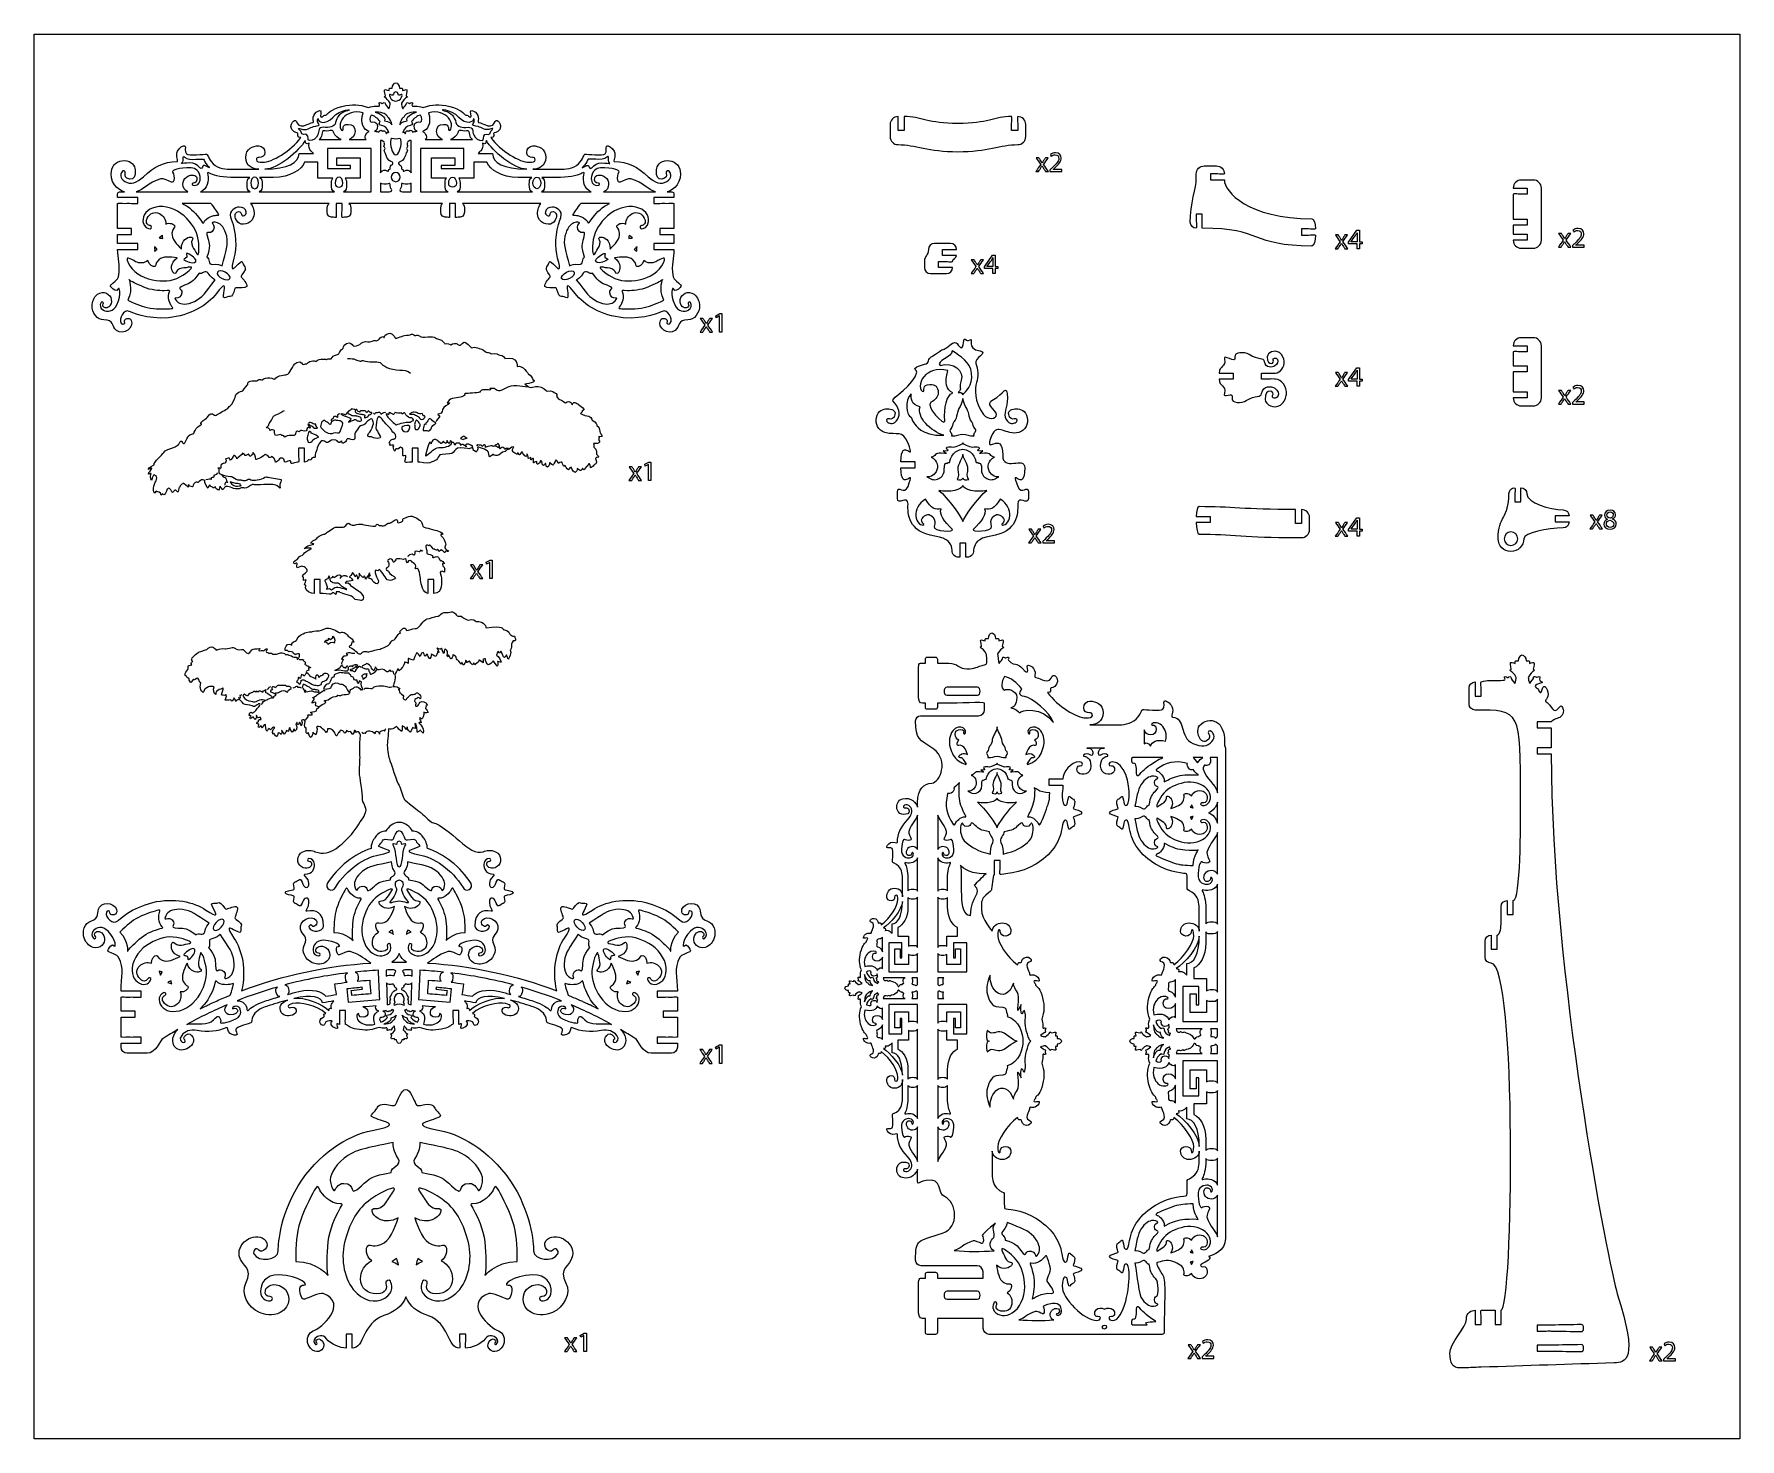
# Model space of a CAD drawing. Extents: x 0 to 850, y 0 to 700.
import ezdxf

# ---------------------------------------------------------------- set-up
doc = ezdxf.new("R2010")
doc.units = 0
doc.header["$MEASUREMENT"] = 0
doc.layers.add('DEFAULT', color=7, linetype='CONTINUOUS')

msp = doc.modelspace()

# ---------------------------------------------------------------- linework, layer by layer
at = {"layer": 'DEFAULT', "color": 7}
for points in [[(850.25, 0.25), (0.25, 0.25), (0.25, 700.25), (850.25, 700.25)], [(659.51, 593.33), (659.51, 595.83), (655.25, 595.83), (655.25, 596.64), (659.34, 602.5), (660.68, 602.5), (660.68, 596.8), (661.96, 596.8), (661.96, 595.83), (660.68, 595.83), (660.68, 593.33)], [(478.02, 580.9), (478.02, 583.39), (473.76, 583.39), (473.76, 584.21), (477.85, 590.07), (479.19, 590.07), (479.19, 584.37), (480.47, 584.37), (480.47, 583.39), (479.19, 583.39), (479.19, 580.9)], [(341.82, 559.79), (341.79, 559.79), (340.19, 558.93), (339.95, 559.88), (341.96, 560.95), (343.01, 560.95), (343.01, 551.78), (341.82, 551.78)], [(659.51, 524.8), (659.51, 527.3), (655.25, 527.3), (655.25, 528.12), (659.34, 533.97), (660.68, 533.97), (660.68, 528.27), (661.96, 528.27), (661.96, 527.3), (660.68, 527.3), (660.68, 524.8)], [(306.41, 485.87), (306.38, 485.87), (304.78, 485.01), (304.54, 485.96), (306.55, 487.03), (307.61, 487.03), (307.61, 477.86), (306.41, 477.86)], [(659.51, 450.07), (659.51, 452.57), (655.25, 452.57), (655.25, 453.39), (659.34, 459.24), (660.68, 459.24), (660.68, 453.54), (661.96, 453.54), (661.96, 452.57), (660.68, 452.57), (660.68, 450.07)], [(227.34, 436.98), (227.31, 436.98), (225.71, 436.12), (225.47, 437.06), (227.48, 438.13), (228.54, 438.13), (228.54, 428.96), (227.34, 428.96)], [(341.7, 195.39), (341.67, 195.39), (340.08, 194.53), (339.84, 195.48), (341.84, 196.55), (342.9, 196.55), (342.9, 187.38), (341.7, 187.38)], [(274.25, 51.75), (274.22, 51.75), (272.63, 50.89), (272.39, 51.83), (274.39, 52.91), (275.45, 52.91), (275.45, 43.74), (274.25, 43.74)]]:
    msp.add_lwpolyline(points, close=True, dxfattribs=at)
at = {"layer": 'DEFAULT', "color": 1}
for points, knots in [([(331.84, 565.13), (331.78, 566.56), (331.08, 569.15), (329.13, 570.61), (326.19, 572.79), (322.55, 570.65), (322.23, 568.02), (321.84, 564.78), (324.14, 563.48), (325.32, 563.85), (326.48, 564.23), (326.68, 564.95), (326.23, 565.83), (325.77, 566.71), (327.08, 567.1), (327.37, 566.51), (328.01, 565.21), (328.01, 563.76), (326.2, 562.74), (324.4, 561.72), (321.06, 561.82), (319.46, 565.35), (316.96, 570.87), (318.31, 574.86), (318.95, 573.16), (319.47, 571.76), (321.31, 573), (322.18, 573.92), (323.04, 574.85), (322.57, 575.12), (322.16, 575.54), (321.75, 575.96), (318.82, 578.17), (318.64, 579.29), (317.6, 585.97), (319.1, 588.18), (319.1, 592.9), (319.1, 592.95), (318.32, 592.95), (317.35, 592.95), (316.76, 592.95), (316.57, 592.9), (315.6, 592.9), (314.63, 592.9), (314.44, 592.95), (313.85, 592.95), (313.26, 592.95), (313.07, 592.9), (312.1, 592.9), (311.1, 592.9), (310.1, 592.9), (309.1, 592.9), (309.1, 593.9), (309.1, 594.9), (309.1, 595.9), (310.1, 595.9), (311.1, 595.9), (312.1, 595.9), (313.07, 595.9), (313.26, 595.85), (313.85, 595.85), (314.44, 595.85), (314.63, 595.9), (315.6, 595.9), (316.57, 595.9), (316.76, 595.85), (317.35, 595.85), (318.32, 595.85), (319.1, 595.85), (319.1, 595.9), (319.1, 597.41), (319.1, 598.91), (319.1, 600.41), (319.1, 600.46), (318.32, 600.46), (317.35, 600.46), (316.76, 600.46), (316.57, 600.41), (315.6, 600.41), (314.43, 600.41), (313.26, 600.41), (312.1, 600.41), (312.1, 601.41), (312.1, 602.41), (312.1, 603.41), (313.26, 603.41), (314.43, 603.41), (315.6, 603.41), (316.57, 603.41), (316.76, 603.36), (317.35, 603.36), (318.32, 603.36), (319.1, 603.36), (319.1, 603.41), (319.1, 607.57), (319.1, 611.74), (319.1, 615.91), (319.1, 615.96), (318.32, 615.96), (317.35, 615.96), (316.76, 615.96), (316.57, 615.91), (315.6, 615.91), (314.63, 615.91), (314.44, 615.96), (313.85, 615.96), (313.26, 615.96), (313.07, 615.91), (312.1, 615.91), (311.1, 615.91), (310.1, 615.91), (309.1, 615.91), (309.1, 616.91), (309.1, 617.91), (309.1, 618.91), (310.1, 618.91), (311.1, 618.91), (312.1, 618.91), (313.07, 618.91), (313.26, 618.86), (313.85, 618.86), (314.44, 618.86), (314.63, 618.91), (315.6, 618.91), (316.57, 618.91), (316.76, 618.86), (317.35, 618.86), (318.32, 618.86), (319.1, 618.86), (319.1, 618.91), (319.1, 619.47), (319.1, 620.03), (319.1, 620.59), (319.1, 621.14), (318.65, 621.59), (318.1, 621.59), (317.29, 621.59), (316.47, 621.59), (315.65, 621.59), (318.81, 622.44), (323.7, 626.66), (321.99, 632.94), (321.12, 636.16), (317.66, 637.79), (314.58, 637.08), (311.12, 636.28), (310.32, 633.91), (310.32, 631.82), (310.32, 629.81), (310.82, 627.67), (313.09, 628.05), (315.35, 628.43), (315.57, 629.8), (315.27, 630.77), (314.81, 632.28), (316.56, 632.77), (317.16, 631.31), (317.44, 630.62), (318.33, 628.39), (315.49, 626.79), (312.64, 625.2), (309.66, 626), (306.27, 629.17), (300.92, 634.16), (296.12, 636.72), (289.51, 636.72), (288.41, 636.72), (290.42, 639.45), (289.28, 641.86), (288.41, 643.72), (286.24, 645.06), (285.59, 644.63), (284.94, 644.21), (285.89, 641.44), (284.84, 640.56), (283.67, 639.58), (275.71, 640.45), (274.91, 640.45), (274.12, 640.45), (274.04, 638.23), (271.53, 635.68), (269.03, 633.13), (264.47, 632.94), (262.61, 632.94), (258, 632.94), (253.39, 632.94), (248.78, 632.94), (251.67, 632.94), (255.24, 634.37), (255.24, 638.83), (255.24, 643.22), (251.6, 644.57), (248.78, 644.57), (247.09, 644.57), (245.72, 643.12), (245.72, 641.34), (245.72, 639.47), (247.15, 638.85), (248.59, 638.85), (249.31, 638.85), (249.93, 638.59), (249.93, 637.55), (249.93, 636.65), (248.54, 636.36), (246.85, 636.36), (242.26, 636.36), (232.82, 641.93), (227.77, 648.75), (229.79, 648.75), (229.22, 650.13), (229.22, 650.78), (229.22, 651.43), (231.21, 650.82), (232.29, 652.8), (233.38, 654.77), (232.07, 656.5), (231.49, 656.94), (230.93, 657.37), (230.11, 657.47), (229.56, 655.81), (229.01, 654.16), (226.56, 654.35), (225.17, 655), (223.79, 655.64), (222.72, 656.08), (222.04, 656.16), (221.35, 656.23), (221.35, 656.53), (221.58, 657.37), (221.81, 658.21), (221.66, 659.27), (220.86, 660.53), (220.06, 661.78), (218.31, 662.46), (217.9, 662.08), (217.48, 661.7), (218.35, 659.35), (217.9, 658.97), (217.44, 658.59), (216.87, 659.2), (216.3, 659.65), (215.73, 660.11), (215.47, 659.65), (215.01, 660.07), (214.55, 660.49), (212.92, 662.88), (207.34, 664.21), (201.76, 665.54), (198.94, 665.3), (194.13, 663.68), (192.47, 664.22), (191.72, 664.43), (190.1, 664.32), (188.47, 664.2), (188.96, 664.29), (188.61, 664.63), (188.27, 664.97), (189.01, 665.48), (188.73, 666.03), (188.45, 666.57), (187.25, 665.4), (186.99, 665.77), (186.73, 666.14), (185.74, 666.22), (185.82, 665.91), (185.97, 665.08), (184.6, 664.07), (183.98, 662.96), (183.53, 663.92), (183.31, 665.17), (183.28, 665.77), (185.28, 669.36), (187.27, 668.54), (185.62, 669.46), (186.5, 673.64), (186.18, 672.57), (183.81, 672.14), (184.18, 673.91), (183.19, 673.07), (182.25, 673.33), (182.25, 674.64), (181.33, 676.01), (180.48, 676.01), (179.62, 676.01), (178.7, 674.64), (178.7, 673.33), (177.76, 673.07), (176.78, 673.91), (177.14, 672.14), (174.78, 672.57), (174.46, 673.64), (175.34, 669.46), (173.69, 668.54), (175.68, 669.36), (177.67, 665.77), (177.64, 665.17), (177.43, 663.92), (176.98, 662.96), (176.36, 664.07), (174.99, 665.08), (175.13, 665.91), (175.22, 666.22), (174.22, 666.14), (173.97, 665.77), (173.71, 665.4), (172.51, 666.57), (172.23, 666.03), (171.95, 665.48), (172.68, 664.97), (172.34, 664.63), (172, 664.29), (172.48, 664.2), (170.86, 664.32), (169.24, 664.43), (168.48, 664.22), (166.83, 663.68), (162.01, 665.3), (159.2, 665.54), (153.62, 664.21), (148.04, 662.88), (146.4, 660.49), (145.95, 660.07), (145.49, 659.65), (145.23, 660.11), (144.66, 659.65), (144.09, 659.2), (143.52, 658.59), (143.06, 658.97), (142.6, 659.35), (143.48, 661.7), (143.06, 662.08), (142.64, 662.46), (140.89, 661.78), (140.1, 660.53), (139.3, 659.27), (139.15, 658.21), (139.37, 657.37), (139.6, 656.53), (139.6, 656.23), (138.92, 656.16), (138.23, 656.08), (137.17, 655.64), (135.78, 655), (134.4, 654.35), (131.95, 654.16), (131.4, 655.81), (130.85, 657.47), (130.03, 657.37), (129.46, 656.94), (128.89, 656.5), (127.58, 654.77), (128.66, 652.8), (129.75, 650.82), (131.74, 651.43), (131.74, 650.78), (131.74, 650.13), (131.17, 648.75), (133.18, 648.75), (128.14, 641.93), (118.7, 636.36), (114.1, 636.36), (112.41, 636.36), (111.02, 636.65), (111.02, 637.55), (111.02, 638.59), (111.65, 638.85), (112.37, 638.85), (113.81, 638.85), (115.23, 639.47), (115.23, 641.34), (115.23, 643.12), (113.86, 644.57), (112.18, 644.57), (109.36, 644.57), (105.71, 643.22), (105.71, 638.83), (105.71, 634.37), (109.29, 632.94), (112.18, 632.94), (107.57, 632.94), (102.96, 632.94), (98.35, 632.94), (96.49, 632.94), (91.93, 633.13), (89.42, 635.68), (86.91, 638.23), (86.84, 640.45), (86.04, 640.45), (85.24, 640.45), (77.29, 639.58), (76.12, 640.56), (75.07, 641.44), (76.02, 644.21), (75.36, 644.63), (74.71, 645.06), (72.55, 643.72), (71.68, 641.86), (70.54, 639.45), (72.54, 636.72), (71.44, 636.72), (64.84, 636.72), (60.04, 634.16), (54.69, 629.17), (51.3, 626), (48.32, 625.2), (45.47, 626.79), (42.62, 628.39), (43.52, 630.62), (43.8, 631.31), (44.4, 632.77), (46.15, 632.28), (45.69, 630.77), (45.39, 629.8), (45.6, 628.43), (47.87, 628.05), (50.13, 627.67), (50.64, 629.81), (50.64, 631.82), (50.64, 633.91), (49.83, 636.28), (46.37, 637.08), (43.29, 637.79), (39.84, 636.16), (38.96, 632.94), (37.25, 626.66), (42.15, 622.44), (45.3, 621.59), (44.49, 621.59), (43.67, 621.59), (42.86, 621.59), (42.3, 621.59), (41.86, 621.14), (41.86, 620.59), (41.86, 620.03), (41.86, 619.47), (41.86, 618.91), (41.86, 618.86), (42.64, 618.86), (43.61, 618.86), (44.2, 618.86), (44.39, 618.91), (45.36, 618.91), (46.33, 618.91), (46.52, 618.86), (47.11, 618.86), (47.7, 618.86), (47.89, 618.91), (48.86, 618.91), (49.86, 618.91), (50.86, 618.91), (51.86, 618.91), (51.86, 617.91), (51.86, 616.91), (51.86, 615.91), (50.86, 615.91), (49.86, 615.91), (48.86, 615.91), (47.89, 615.91), (47.7, 615.96), (47.11, 615.96), (46.52, 615.96), (46.33, 615.91), (45.36, 615.91), (44.39, 615.91), (44.2, 615.96), (43.61, 615.96), (42.64, 615.96), (41.86, 615.96), (41.86, 615.91), (41.86, 611.74), (41.86, 607.57), (41.86, 603.41), (41.86, 603.36), (42.64, 603.36), (43.61, 603.36), (44.2, 603.36), (44.39, 603.41), (45.36, 603.41), (46.53, 603.41), (47.69, 603.41), (48.86, 603.41), (48.86, 602.41), (48.86, 601.41), (48.86, 600.41), (47.69, 600.41), (46.53, 600.41), (45.36, 600.41), (44.39, 600.41), (44.2, 600.46), (43.61, 600.46), (42.64, 600.46), (41.86, 600.46), (41.86, 600.41), (41.86, 598.91), (41.86, 597.41), (41.86, 595.9), (41.86, 595.85), (42.64, 595.85), (43.61, 595.85), (44.2, 595.85), (44.39, 595.9), (45.36, 595.9), (46.33, 595.9), (46.52, 595.85), (47.11, 595.85), (47.7, 595.85), (47.89, 595.9), (48.86, 595.9), (49.86, 595.9), (50.86, 595.9), (51.86, 595.9), (51.86, 594.9), (51.86, 593.9), (51.86, 592.9), (50.86, 592.9), (49.86, 592.9), (48.86, 592.9), (47.89, 592.9), (47.7, 592.95), (47.11, 592.95), (46.52, 592.95), (46.33, 592.9), (45.36, 592.9), (44.39, 592.9), (44.2, 592.95), (43.61, 592.95), (42.64, 592.95), (41.86, 592.95), (41.86, 592.9), (41.86, 588.18), (43.36, 585.97), (42.31, 579.29), (42.14, 578.17), (39.21, 575.96), (38.8, 575.54), (38.38, 575.12), (37.91, 574.85), (38.78, 573.92), (39.64, 573), (41.48, 571.76), (42.01, 573.16), (42.65, 574.86), (43.99, 570.87), (41.49, 565.35), (39.89, 561.82), (36.56, 561.72), (34.75, 562.74), (32.95, 563.76), (32.94, 565.21), (33.59, 566.51), (33.88, 567.1), (35.18, 566.71), (34.73, 565.83), (34.27, 564.95), (34.47, 564.23), (35.64, 563.85), (36.81, 563.48), (39.11, 564.78), (38.72, 568.02), (38.41, 570.65), (34.77, 572.79), (31.83, 570.61), (29.87, 569.15), (29.17, 566.56), (29.12, 565.13), (28.99, 561.34), (31.8, 557.75), (35, 557.83), (40.2, 557.96), (38.8, 554.51), (41.33, 552.59), (44.74, 550.02), (50.31, 554.04), (48.65, 557.6), (47.79, 559.47), (44.59, 558.29), (45.31, 556.98), (45.91, 555.89), (44.37, 555.32), (43.71, 556.18), (42.05, 558.38), (45.13, 563.34), (47.68, 562.08), (48.29, 561.77), (56.41, 557.92), (67.14, 558.94), (77.88, 559.95), (86.69, 565.16), (91.1, 571.05), (95.51, 576.93), (95.19, 574.41), (95.1, 573.52), (95, 572.63), (94.56, 569.79), (94.7, 569.13), (94.85, 568.47), (96.57, 569.43), (97.29, 569.44), (98.01, 569.45), (99.07, 569.25), (99.76, 571.59), (100.44, 573.93), (100.48, 573.82), (101.23, 573.85), (101.98, 573.88), (105.63, 573.43), (106.18, 574.55), (106.74, 575.68), (104.17, 578.3), (103.74, 578.92), (103.31, 579.53), (103.2, 579.5), (104.64, 581.46), (106.08, 583.43), (105.28, 584.14), (104.85, 584.73), (104.42, 585.31), (104.14, 587.26), (103.53, 586.97), (102.92, 586.68), (100.92, 584.61), (100.28, 584), (99.63, 583.38), (97.82, 581.6), (99.82, 588.67), (101.26, 593.75), (101.12, 601.04), (98.5, 608.1), (98.35, 608.4), (98.24, 608.69), (98.16, 608.97), (97.2, 612.26), (100.48, 613.95), (102.38, 614.05), (104.46, 614.16), (105.56, 613.12), (105.92, 611.71), (106.4, 609.86), (103.7, 609), (103.58, 610.45), (103.5, 611.44), (102.37, 612.25), (101.31, 611.52), (100.3, 610.82), (99.66, 609.14), (101.73, 606.61), (103.4, 604.57), (108.17, 605.42), (109.48, 608.84), (110.35, 611.12), (109.55, 613.68), (108.83, 614.91), (108.62, 615.27), (108.38, 615.6), (108.12, 615.91), (121.16, 615.91), (134.2, 615.91), (147.24, 615.91), (146.31, 615.17), (146.31, 614.02), (146.31, 612.74), (146.31, 611.08), (146.19, 609.36), (148.28, 609.04), (148.66, 608.98), (150.15, 608.93), (150.69, 608.9), (150.74, 608.93), (150.74, 609.71), (150.74, 610.65), (150.74, 611.24), (150.69, 611.43), (150.69, 612.4), (150.69, 613.57), (150.69, 614.74), (150.69, 615.9), (151.69, 615.9), (152.69, 615.9), (153.69, 615.9), (153.69, 614.74), (153.69, 613.57), (153.69, 612.4), (153.69, 611.43), (153.64, 611.24), (153.64, 610.65), (153.64, 609.73), (153.64, 608.98), (153.69, 608.9), (154.23, 608.93), (155.71, 608.98), (156.1, 609.04), (158.19, 609.36), (158.07, 611.08), (158.07, 612.74), (158.07, 614.02), (158.07, 615.17), (157.14, 615.91), (172.7, 615.91), (188.27, 615.91), (203.83, 615.91), (202.89, 615.17), (202.89, 614.02), (202.89, 612.74), (202.89, 611.08), (202.77, 609.36), (204.87, 609.04), (205.25, 608.98), (206.73, 608.93), (207.27, 608.9), (207.32, 608.98), (207.32, 609.73), (207.32, 610.65), (207.32, 611.24), (207.27, 611.43), (207.27, 612.4), (207.27, 613.57), (207.27, 614.74), (207.27, 615.9), (208.27, 615.9), (209.27, 615.9), (210.27, 615.9), (210.27, 614.74), (210.27, 613.57), (210.27, 612.4), (210.27, 611.43), (210.22, 611.24), (210.22, 610.65), (210.22, 609.73), (210.22, 608.98), (210.27, 608.9), (210.81, 608.93), (212.3, 608.98), (212.68, 609.04), (214.77, 609.36), (214.65, 611.08), (214.65, 612.74), (214.65, 614.02), (214.65, 615.17), (213.71, 615.91), (226.75, 615.91), (239.79, 615.91), (252.83, 615.91), (252.57, 615.6), (252.34, 615.27), (252.13, 614.91), (251.41, 613.68), (250.6, 611.12), (251.48, 608.84), (252.78, 605.42), (257.55, 604.57), (259.23, 606.61), (261.3, 609.14), (260.65, 610.82), (259.65, 611.52), (258.59, 612.25), (257.46, 611.44), (257.37, 610.45), (257.25, 609), (254.56, 609.86), (255.03, 611.71), (255.4, 613.12), (256.5, 614.16), (258.57, 614.05), (260.48, 613.95), (263.76, 612.26), (262.79, 608.97), (262.72, 608.69), (262.6, 608.4), (262.45, 608.09), (259.83, 601.04), (259.7, 593.75), (261.14, 588.67), (263.14, 581.6), (261.32, 583.38), (260.68, 584), (260.03, 584.61), (258.04, 586.68), (257.43, 586.97), (256.81, 587.26), (256.53, 585.31), (256.1, 584.73), (255.67, 584.14), (254.87, 583.43), (256.31, 581.46), (257.76, 579.5), (257.65, 579.53), (257.22, 578.92), (256.79, 578.3), (254.21, 575.68), (254.77, 574.55), (255.33, 573.43), (258.97, 573.88), (259.72, 573.85), (260.47, 573.82), (260.51, 573.93), (261.19, 571.59), (261.89, 569.25), (262.94, 569.45), (263.66, 569.44), (264.39, 569.43), (266.11, 568.47), (266.25, 569.13), (266.39, 569.79), (265.95, 572.63), (265.86, 573.52), (265.76, 574.41), (265.45, 576.93), (269.86, 571.05), (274.27, 565.16), (283.08, 559.95), (293.81, 558.94), (304.54, 557.92), (312.67, 561.77), (313.28, 562.08), (315.82, 563.34), (318.91, 558.38), (317.24, 556.18), (316.59, 555.32), (315.05, 555.89), (315.64, 556.98), (316.37, 558.29), (313.17, 559.47), (312.3, 557.6), (310.64, 554.04), (316.21, 550.02), (319.62, 552.59), (322.16, 554.51), (320.76, 557.96), (325.95, 557.83), (329.15, 557.75), (331.96, 561.34), (331.84, 565.13)], [1, 1, 1, 1, 2, 2, 2, 3, 3, 3, 4, 4, 4, 5, 5, 5, 6, 6, 6, 7, 7, 7, 8, 8, 8, 9, 9, 9, 10, 10, 10, 11, 11, 11, 12, 12, 12, 13, 13, 13, 14, 14, 14, 15, 15, 15, 16, 16, 16, 17, 17, 17, 25.51, 25.51, 25.51, 34.02, 34.02, 34.02, 42.53, 42.53, 42.53, 43.53, 43.53, 43.53, 44.53, 44.53, 44.53, 45.53, 45.53, 45.53, 46.53, 46.53, 46.53, 59.29, 59.29, 59.29, 60.29, 60.29, 60.29, 61.29, 61.29, 61.29, 71.22, 71.22, 71.22, 79.73, 79.73, 79.73, 89.66, 89.66, 89.66, 90.66, 90.66, 90.66, 91.66, 91.66, 91.66, 127.09, 127.09, 127.09, 128.09, 128.09, 128.09, 129.09, 129.09, 129.09, 130.09, 130.09, 130.09, 131.09, 131.09, 131.09, 139.6, 139.6, 139.6, 148.11, 148.11, 148.11, 156.62, 156.62, 156.62, 157.62, 157.62, 157.62, 158.62, 158.62, 158.62, 159.62, 159.62, 159.62, 160.62, 160.62, 160.62, 165.38, 165.38, 165.38, 166.38, 166.38, 166.38, 173.32, 173.32, 173.32, 174.32, 174.32, 174.32, 175.32, 175.32, 175.32, 176.32, 176.32, 176.32, 177.32, 177.32, 177.32, 178.32, 178.32, 178.32, 179.32, 179.32, 179.32, 180.32, 180.32, 180.32, 181.32, 181.32, 181.32, 182.32, 182.32, 182.32, 183.32, 183.32, 183.32, 184.32, 184.32, 184.32, 185.32, 185.32, 185.32, 186.32, 186.32, 186.32, 187.32, 187.32, 187.32, 188.32, 188.32, 188.32, 227.52, 227.52, 227.52, 228.52, 228.52, 228.52, 229.52, 229.52, 229.52, 230.52, 230.52, 230.52, 231.52, 231.52, 231.52, 232.52, 232.52, 232.52, 233.52, 233.52, 233.52, 234.52, 234.52, 234.52, 235.52, 235.52, 235.52, 236.52, 236.52, 236.52, 237.52, 237.52, 237.52, 238.52, 238.52, 238.52, 239.52, 239.52, 239.52, 240.52, 240.52, 240.52, 241.52, 241.52, 241.52, 242.52, 242.52, 242.52, 243.52, 243.52, 243.52, 244.52, 244.52, 244.52, 245.52, 245.52, 245.52, 246.52, 246.52, 246.52, 247.52, 247.52, 247.52, 248.52, 248.52, 248.52, 249.52, 249.52, 249.52, 250.52, 250.52, 250.52, 251.52, 251.52, 251.52, 252.52, 252.52, 252.52, 253.52, 253.52, 253.52, 254.52, 254.52, 254.52, 255.52, 255.52, 255.52, 256.52, 256.52, 256.52, 257.52, 257.52, 257.52, 258.52, 258.52, 258.52, 259.52, 259.52, 259.52, 260.52, 260.52, 260.52, 261.52, 261.52, 261.52, 262.52, 262.52, 262.52, 263.52, 263.52, 263.52, 264.52, 264.52, 264.52, 265.52, 265.52, 265.52, 266.52, 266.52, 266.52, 267.52, 267.52, 267.52, 268.52, 268.52, 268.52, 269.52, 269.52, 269.52, 270.52, 270.52, 270.52, 271.52, 271.52, 271.52, 272.52, 272.52, 272.52, 273.52, 273.52, 273.52, 274.52, 274.52, 274.52, 275.52, 275.52, 275.52, 276.52, 276.52, 276.52, 277.52, 277.52, 277.52, 278.52, 278.52, 278.52, 279.52, 279.52, 279.52, 280.52, 280.52, 280.52, 281.52, 281.52, 281.52, 282.52, 282.52, 282.52, 283.52, 283.52, 283.52, 284.52, 284.52, 284.52, 285.52, 285.52, 285.52, 286.52, 286.52, 286.52, 287.52, 287.52, 287.52, 288.52, 288.52, 288.52, 289.52, 289.52, 289.52, 290.52, 290.52, 290.52, 291.52, 291.52, 291.52, 330.73, 330.73, 330.73, 331.73, 331.73, 331.73, 332.73, 332.73, 332.73, 333.73, 333.73, 333.73, 334.73, 334.73, 334.73, 335.73, 335.73, 335.73, 336.73, 336.73, 336.73, 337.73, 337.73, 337.73, 338.73, 338.73, 338.73, 339.73, 339.73, 339.73, 340.73, 340.73, 340.73, 341.73, 341.73, 341.73, 342.73, 342.73, 342.73, 343.73, 343.73, 343.73, 344.73, 344.73, 344.73, 345.73, 345.73, 345.73, 352.66, 352.66, 352.66, 353.66, 353.66, 353.66, 358.43, 358.43, 358.43, 359.43, 359.43, 359.43, 360.43, 360.43, 360.43, 361.43, 361.43, 361.43, 362.43, 362.43, 362.43, 370.94, 370.94, 370.94, 379.45, 379.45, 379.45, 387.96, 387.96, 387.96, 388.96, 388.96, 388.96, 389.96, 389.96, 389.96, 390.96, 390.96, 390.96, 391.96, 391.96, 391.96, 427.39, 427.39, 427.39, 428.39, 428.39, 428.39, 429.39, 429.39, 429.39, 439.32, 439.32, 439.32, 447.83, 447.83, 447.83, 457.76, 457.76, 457.76, 458.76, 458.76, 458.76, 459.76, 459.76, 459.76, 472.52, 472.52, 472.52, 473.52, 473.52, 473.52, 474.52, 474.52, 474.52, 475.52, 475.52, 475.52, 476.52, 476.52, 476.52, 485.03, 485.03, 485.03, 493.54, 493.54, 493.54, 502.05, 502.05, 502.05, 503.05, 503.05, 503.05, 504.05, 504.05, 504.05, 505.05, 505.05, 505.05, 506.06, 506.06, 506.06, 507.06, 507.06, 507.06, 508.06, 508.06, 508.06, 509.06, 509.06, 509.06, 510.06, 510.06, 510.06, 511.06, 511.06, 511.06, 512.06, 512.06, 512.06, 513.06, 513.06, 513.06, 514.06, 514.06, 514.06, 515.06, 515.06, 515.06, 516.06, 516.06, 516.06, 517.06, 517.06, 517.06, 518.06, 518.06, 518.06, 519.06, 519.06, 519.06, 520.06, 520.06, 520.06, 521.06, 521.06, 521.06, 522.06, 522.06, 522.06, 523.06, 523.06, 523.06, 524.06, 524.06, 524.06, 525.06, 525.06, 525.06, 526.06, 526.06, 526.06, 527.06, 527.06, 527.06, 528.06, 528.06, 528.06, 529.06, 529.06, 529.06, 530.06, 530.06, 530.06, 531.06, 531.06, 531.06, 532.06, 532.06, 532.06, 533.06, 533.06, 533.06, 534.06, 534.06, 534.06, 535.06, 535.06, 535.06, 536.06, 536.06, 536.06, 537.06, 537.06, 537.06, 538.06, 538.06, 538.06, 539.074142, 539.074142, 539.074142, 540.074142, 540.074142, 540.074142, 541.074142, 541.074142, 541.074142, 542.074142, 542.074142, 542.074142, 543.074142, 543.074142, 543.074142, 544.074142, 544.074142, 544.074142, 545.074142, 545.074142, 545.074142, 546.074142, 546.074142, 546.074142, 547.074142, 547.074142, 547.074142, 548.074142, 548.074142, 548.074142, 658.954142, 658.954142, 658.954142, 659.954142, 659.954142, 659.954142, 660.954142, 660.954142, 660.954142, 661.954142, 661.954142, 661.954142, 662.954142, 662.954142, 662.954142, 663.954142, 663.954142, 663.954142, 673.884142, 673.884142, 673.884142, 682.394142, 682.394142, 682.394142, 692.324142, 692.324142, 692.324142, 693.324142, 693.324142, 693.324142, 694.324142, 694.324142, 694.324142, 695.324142, 695.324142, 695.324142, 696.324142, 696.324142, 696.324142, 697.324142, 697.324142, 697.324142, 829.684142, 829.684142, 829.684142, 830.684142, 830.684142, 830.684142, 831.684142, 831.684142, 831.684142, 832.684142, 832.684142, 832.684142, 833.684142, 833.684142, 833.684142, 834.684142, 834.684142, 834.684142, 844.614142, 844.614142, 844.614142, 853.124142, 853.124142, 853.124142, 863.054142, 863.054142, 863.054142, 864.054142, 864.054142, 864.054142, 865.054142, 865.054142, 865.054142, 866.054142, 866.054142, 866.054142, 867.054142, 867.054142, 867.054142, 868.054142, 868.054142, 868.054142, 978.934142, 978.934142, 978.934142, 979.934142, 979.934142, 979.934142, 980.934142, 980.934142, 980.934142, 981.934142, 981.934142, 981.934142, 982.934142, 982.934142, 982.934142, 983.934142, 983.934142, 983.934142, 984.934142, 984.934142, 984.934142, 985.934142, 985.934142, 985.934142, 986.934142, 986.934142, 986.934142, 987.948284, 987.948284, 987.948284, 988.948284, 988.948284, 988.948284, 989.948284, 989.948284, 989.948284, 990.948284, 990.948284, 990.948284, 991.948284, 991.948284, 991.948284, 992.948284, 992.948284, 992.948284, 993.948284, 993.948284, 993.948284, 994.948284, 994.948284, 994.948284, 995.948284, 995.948284, 995.948284, 996.948284, 996.948284, 996.948284, 997.948284, 997.948284, 997.948284, 998.948284, 998.948284, 998.948284, 999.948284, 999.948284, 999.948284, 1000.948284, 1000.948284, 1000.948284, 1001.948284, 1001.948284, 1001.948284, 1002.948284, 1002.948284, 1002.948284, 1003.948284, 1003.948284, 1003.948284, 1004.948284, 1004.948284, 1004.948284, 1005.948284, 1005.948284, 1005.948284, 1006.948284, 1006.948284, 1006.948284, 1007.948284, 1007.948284, 1007.948284, 1008.948284, 1008.948284, 1008.948284, 1008.948284]), ([(154.26, 658.59), (156.22, 660.66), (159.56, 662.2), (164.15, 661.08), (162.64, 655.62), (164.52, 652.48), (167.23, 651.77), (165.3, 650.85), (164.58, 648.55), (165.78, 647.78), (162.91, 647.78), (160.03, 647.78), (157.16, 647.78), (158.95, 648.37), (160.16, 649.81), (160.16, 651.77), (160.16, 654.36), (158.94, 655.27), (156.72, 655.27), (153.14, 655.27), (154.71, 652.29), (153.92, 652.29), (152.62, 652.29), (151.87, 656.06), (154.26, 658.59)], [1, 1, 1, 1, 2, 2, 2, 3, 3, 3, 4, 4, 4, 28.44, 28.44, 28.44, 29.44, 29.44, 29.44, 30.44, 30.44, 30.44, 31.44, 31.44, 31.44, 32.44, 32.44, 32.44, 32.44]), ([(172.01, 651.33), (171.72, 651.81), (170.75, 651.71), (169.82, 651.84), (170.47, 651.84), (171.38, 652.57), (171.38, 654.47), (171.38, 656.36), (168.78, 656.94), (168.21, 656.33), (167.11, 656.91), (167.45, 658.49), (168.21, 659.9), (169.92, 659.44), (171.3, 658.44), (172.69, 656.65), (172.18, 656), (171.65, 654.86), (173.4, 654.7), (175.14, 654.52), (176.03, 653.42), (176.98, 651.24), (176.41, 651.5), (175.96, 651.45), (175.77, 650.54), (175.37, 652.26), (174.51, 652.34), (173.98, 651.9), (172.92, 652.89), (172.23, 652.17), (172.01, 651.33)], [1, 1, 1, 1, 2, 2, 2, 3, 3, 3, 4, 4, 4, 5, 5, 5, 6, 6, 6, 7, 7, 7, 8, 8, 8, 9, 9, 9, 10, 10, 10, 11, 11, 11, 11]), ([(176.11, 659.5), (176.58, 659.12), (176.45, 658.64), (176.94, 658.49), (177.44, 658.34), (178.44, 656.57), (178.46, 655), (178.43, 655.64), (177.04, 656.82), (174.87, 657.1), (175.65, 658.63), (172.76, 660.81), (170.22, 661.38), (174.84, 661.48), (175.64, 659.88), (176.11, 659.5)], [1, 1, 1, 1, 2, 2, 2, 3, 3, 3, 4, 4, 4, 5, 5, 5, 6, 6, 6, 6]), ([(184.01, 658.49), (184.5, 658.64), (184.37, 659.12), (184.85, 659.5), (185.32, 659.88), (186.12, 661.48), (190.74, 661.38), (188.19, 660.81), (185.3, 658.63), (186.08, 657.1), (183.92, 656.82), (182.53, 655.64), (182.49, 655), (182.51, 656.57), (183.52, 658.34), (184.01, 658.49)], [1, 1, 1, 1, 2, 2, 2, 3, 3, 3, 4, 4, 4, 5, 5, 5, 6, 6, 6, 6]), ([(191.13, 651.84), (190.21, 651.71), (189.24, 651.81), (188.95, 651.33), (188.72, 652.17), (188.04, 652.89), (186.97, 651.9), (186.44, 652.34), (185.59, 652.26), (185.19, 650.54), (185, 651.45), (184.54, 651.5), (183.98, 651.24), (184.92, 653.42), (185.82, 654.52), (187.56, 654.7), (189.31, 654.86), (188.78, 656), (188.27, 656.65), (189.66, 658.44), (191.04, 659.44), (192.75, 659.9), (193.51, 658.49), (193.85, 656.91), (192.75, 656.33), (192.18, 656.94), (189.58, 656.36), (189.58, 654.47), (189.58, 652.57), (190.49, 651.84), (191.13, 651.84)], [1, 1, 1, 1, 2, 2, 2, 3, 3, 3, 4, 4, 4, 5, 5, 5, 6, 6, 6, 7, 7, 7, 8, 8, 8, 9, 9, 9, 10, 10, 10, 11, 11, 11, 11]), ([(196.8, 661.08), (201.39, 662.2), (204.73, 660.66), (206.7, 658.59), (209.09, 656.06), (208.33, 652.29), (207.04, 652.29), (206.25, 652.29), (207.82, 655.27), (204.24, 655.27), (202.02, 655.27), (200.8, 654.36), (200.8, 651.77), (200.8, 649.81), (202, 648.37), (203.8, 647.78), (200.93, 647.78), (198.05, 647.78), (195.18, 647.78), (196.38, 648.55), (195.66, 650.85), (193.73, 651.77), (196.44, 652.48), (198.32, 655.62), (196.8, 661.08)], [1, 1, 1, 1, 2, 2, 2, 3, 3, 3, 4, 4, 4, 5, 5, 5, 6, 6, 6, 30.45, 30.45, 30.45, 31.45, 31.45, 31.45, 32.45, 32.45, 32.45, 32.45]), ([(494.37, 655.17), (494.37, 653.17), (494.37, 651.17), (494.37, 649.17), (494.37, 646.96), (492.58, 645.17), (490.37, 645.17), (481.79, 645.17), (475.38, 641.67), (460.58, 641.67), (445.77, 641.67), (439.36, 645.17), (430.79, 645.17), (428.58, 645.17), (426.78, 646.96), (426.78, 649.17), (426.78, 651.17), (426.78, 653.17), (426.78, 655.17), (426.78, 657.38), (428.58, 659.17), (430.79, 659.17), (430.83, 659.17), (430.83, 658.39), (430.83, 657.42), (430.83, 656.83), (430.79, 656.64), (430.79, 655.67), (430.79, 654.5), (430.79, 653.34), (430.79, 652.17), (431.79, 652.17), (432.79, 652.17), (433.79, 652.17), (433.79, 653.34), (433.79, 654.5), (433.79, 655.67), (433.79, 656.64), (433.73, 656.83), (433.73, 657.42), (433.73, 658.39), (433.73, 659.17), (433.79, 659.17), (442.36, 659.17), (445.77, 655.67), (460.58, 655.67), (475.38, 655.67), (478.79, 659.17), (487.36, 659.17), (487.42, 659.17), (487.42, 658.39), (487.42, 657.42), (487.42, 656.83), (487.36, 656.64), (487.36, 655.67), (487.36, 654.5), (487.36, 653.34), (487.36, 652.17), (488.36, 652.17), (489.37, 652.17), (490.37, 652.17), (490.37, 653.34), (490.37, 654.5), (490.37, 655.67), (490.37, 656.64), (490.32, 656.83), (490.32, 657.42), (490.32, 658.39), (490.32, 659.17), (490.37, 659.17), (492.58, 659.17), (494.37, 657.38), (494.37, 655.17)], [1, 1, 1, 1, 18.01, 18.01, 18.01, 19.01, 19.01, 19.01, 20.01, 20.01, 20.01, 21.01, 21.01, 21.01, 22.01, 22.01, 22.01, 39.02, 39.02, 39.02, 40.02, 40.02, 40.02, 41.02, 41.02, 41.02, 42.02, 42.02, 42.02, 51.95, 51.95, 51.95, 60.46, 60.46, 60.46, 70.39, 70.39, 70.39, 71.39, 71.39, 71.39, 72.39, 72.39, 72.39, 73.39, 73.39, 73.39, 74.39, 74.39, 74.39, 75.39, 75.39, 75.39, 76.39, 76.39, 76.39, 86.32, 86.32, 86.32, 94.83, 94.83, 94.83, 104.76, 104.76, 104.76, 105.76, 105.76, 105.76, 106.76, 106.76, 106.76, 107.76, 107.76, 107.76, 107.76]), ([(135.35, 647.19), (135.62, 646.05), (135.62, 645.1), (137.27, 645.87), (136.94, 644.21), (137.32, 642.94), (138.12, 642.16), (138.41, 641.87), (138.95, 641.23), (139.47, 640.71), (137.07, 640.71), (134.67, 640.71), (132.27, 640.71), (132.27, 636.36), (126.76, 632.94), (115.23, 632.94), (121.67, 632.94), (132.44, 642.16), (135.35, 647.19)], [1, 1, 1, 1, 2, 2, 2, 3, 3, 3, 4, 4, 4, 24.41, 24.41, 24.41, 25.41, 25.41, 25.41, 26.41, 26.41, 26.41, 26.41]), ([(143.64, 650.06), (143.72, 651.57), (143.98, 652.19), (145.23, 652), (146.49, 651.8), (147.74, 652.19), (148.39, 652.28), (149.05, 652.37), (149.31, 651.84), (149.46, 651.38), (150.08, 649.41), (151.75, 648.24), (153.23, 647.78), (149.56, 647.78), (145.9, 647.78), (142.23, 647.78), (142.94, 648.45), (143.59, 649.11), (143.64, 650.06)], [1, 1, 1, 1, 2, 2, 2, 3, 3, 3, 4, 4, 4, 5, 5, 5, 36.19, 36.19, 36.19, 37.19, 37.19, 37.19, 37.19]), ([(178.23, 634.96), (177.31, 634.45), (177.83, 632.74), (177.43, 632.91), (177.03, 633.08), (176.83, 632.74), (176.86, 632.23), (176.89, 631.73), (176.4, 632.11), (175.32, 632.41), (174.24, 632.7), (172.79, 631.8), (172.79, 631.06), (172.79, 636.48), (172.79, 641.9), (172.79, 647.32), (173.81, 647.32), (175.04, 646.33), (174.78, 646.04), (174.52, 645.76), (175.06, 645.21), (174.78, 645.02), (174.5, 644.82), (174.35, 644.27), (174.81, 643.85), (175.27, 643.42), (175.21, 643.02), (174.78, 642.59), (174.35, 642.16), (175.15, 641.85), (175.65, 639.74), (176.14, 637.63), (178.14, 636.61), (178.77, 636.36), (179.39, 636.12), (179.14, 635.47), (178.23, 634.96)], [1, 1, 1, 1, 2, 2, 2, 3, 3, 3, 4, 4, 4, 5, 5, 5, 51.11, 51.11, 51.11, 52.11, 52.11, 52.11, 53.11, 53.11, 53.11, 54.11, 54.11, 54.11, 55.11, 55.11, 55.11, 56.11, 56.11, 56.11, 57.11, 57.11, 57.11, 58.11, 58.11, 58.11, 58.11]), ([(188.17, 631.06), (188.17, 631.8), (186.72, 632.7), (185.63, 632.41), (184.55, 632.11), (184.07, 631.73), (184.1, 632.23), (184.13, 632.74), (183.93, 633.08), (183.53, 632.91), (183.13, 632.74), (183.64, 634.45), (182.73, 634.96), (181.82, 635.47), (181.56, 636.12), (182.19, 636.36), (182.81, 636.61), (184.82, 637.63), (185.31, 639.74), (185.81, 641.85), (186.6, 642.16), (186.18, 642.59), (185.75, 643.02), (185.69, 643.42), (186.15, 643.85), (186.6, 644.27), (186.46, 644.82), (186.18, 645.02), (185.89, 645.21), (186.43, 645.76), (186.18, 646.04), (185.92, 646.33), (187.15, 647.32), (188.17, 647.32), (188.17, 641.9), (188.17, 636.48), (188.17, 631.06)], [46.11, 46.11, 46.11, 46.11, 47.11, 47.11, 47.11, 48.11, 48.11, 48.11, 49.11, 49.11, 49.11, 50.11, 50.11, 50.11, 51.11, 51.11, 51.11, 52.11, 52.11, 52.11, 53.11, 53.11, 53.11, 54.11, 54.11, 54.11, 55.11, 55.11, 55.11, 56.11, 56.11, 56.11, 57.11, 57.11, 57.11, 103.22, 103.22, 103.22, 103.22]), ([(211.5, 651.38), (211.65, 651.84), (211.9, 652.37), (212.56, 652.28), (213.22, 652.19), (214.47, 651.8), (215.72, 652), (216.97, 652.19), (217.23, 651.57), (217.32, 650.06), (217.37, 649.11), (218.02, 648.45), (218.73, 647.78), (215.06, 647.78), (211.39, 647.78), (207.73, 647.78), (209.21, 648.24), (210.87, 649.41), (211.5, 651.38)], [1, 1, 1, 1, 2, 2, 2, 3, 3, 3, 4, 4, 4, 5, 5, 5, 36.18, 36.18, 36.18, 37.18, 37.18, 37.18, 37.18]), ([(222.83, 642.16), (223.63, 642.94), (224.02, 644.21), (223.68, 645.87), (225.33, 645.1), (225.34, 646.05), (225.61, 647.19), (228.51, 642.16), (239.28, 632.94), (245.72, 632.94), (234.19, 632.94), (228.69, 636.36), (228.69, 640.71), (226.29, 640.71), (223.89, 640.71), (221.49, 640.71), (222, 641.23), (222.54, 641.87), (222.83, 642.16)], [1, 1, 1, 1, 2, 2, 2, 3, 3, 3, 4, 4, 4, 5, 5, 5, 25.4, 25.4, 25.4, 26.4, 26.4, 26.4, 26.4]), ([(168.23, 621.59), (163.63, 621.59), (159.02, 621.59), (154.42, 621.59), (155.94, 622.22), (155.94, 623.64), (155.94, 625.29), (155.94, 626.58), (155.94, 627.72), (155.22, 628.46), (157.73, 628.46), (160.24, 628.46), (162.76, 628.46), (162.76, 631.84), (162.76, 635.22), (162.76, 638.61), (158.84, 638.61), (154.93, 638.61), (151.02, 638.61), (151.02, 637.33), (151.02, 636.06), (151.02, 634.79), (153.3, 634.79), (155.58, 634.79), (157.86, 634.79), (157.86, 634.29), (157.86, 633.8), (157.86, 633.31), (154.08, 633.31), (150.3, 633.31), (146.52, 633.31), (146.52, 636.61), (146.52, 639.92), (146.52, 643.22), (153.75, 643.22), (160.99, 643.22), (168.23, 643.22), (168.23, 636.01), (168.23, 628.8), (168.23, 621.59)], [61.33, 61.33, 61.33, 61.33, 100.46, 100.46, 100.46, 101.46, 101.46, 101.46, 102.46, 102.46, 102.46, 123.83, 123.83, 123.83, 152.58, 152.58, 152.58, 185.85, 185.85, 185.85, 196.67, 196.67, 196.67, 216.05, 216.05, 216.05, 220.25, 220.25, 220.25, 252.39, 252.39, 252.39, 280.5, 280.5, 280.5, 342.04, 342.04, 342.04, 403.37, 403.37, 403.37, 403.37]), ([(203.1, 633.31), (203.1, 633.8), (203.1, 634.29), (203.1, 634.79), (205.38, 634.79), (207.66, 634.79), (209.94, 634.79), (209.94, 636.06), (209.94, 637.33), (209.94, 638.61), (206.03, 638.61), (202.12, 638.61), (198.2, 638.61), (198.2, 635.22), (198.2, 631.84), (198.2, 628.46), (200.71, 628.46), (203.23, 628.46), (205.74, 628.46), (205.02, 627.72), (205.02, 626.58), (205.02, 625.29), (205.02, 623.64), (205.02, 622.22), (206.53, 621.59), (201.93, 621.59), (197.33, 621.59), (192.73, 621.59), (192.73, 628.8), (192.73, 636.01), (192.73, 643.22), (199.97, 643.22), (207.2, 643.22), (214.44, 643.22), (214.44, 639.92), (214.44, 636.61), (214.44, 633.31), (210.66, 633.31), (206.88, 633.31), (203.1, 633.31)], [32.15, 32.15, 32.15, 32.15, 36.35, 36.35, 36.35, 55.74, 55.74, 55.74, 66.56, 66.56, 66.56, 99.83, 99.83, 99.83, 128.58, 128.58, 128.58, 149.94, 149.94, 149.94, 150.94, 150.94, 150.94, 151.94, 151.94, 151.94, 191.07, 191.07, 191.07, 252.4, 252.4, 252.4, 313.95, 313.95, 313.95, 342.06, 342.06, 342.06, 374.21, 374.21, 374.21, 374.21]), ([(51.09, 621.59), (54.98, 622.72), (56.75, 626.1), (63.32, 628.16), (64.42, 628.51), (67.77, 626.83), (68.34, 626.64), (68.91, 626.45), (69.36, 626.15), (69.82, 627.35), (70.28, 628.56), (69.74, 630.82), (69.29, 631.43), (68.83, 632.03), (70.28, 633.17), (76.43, 633.7), (82.58, 634.24), (83.29, 629.52), (83, 627.41), (82.72, 625.32), (80.97, 624.8), (80.3, 624.8), (78.91, 624.8), (78.49, 625.94), (79.5, 625.94), (80.85, 625.94), (81.7, 627.1), (81.36, 628.64), (81.09, 629.86), (78.94, 630.88), (76.15, 629.05), (73.89, 627.58), (73.54, 623.22), (76.9, 621.59), (68.3, 621.59), (59.7, 621.59), (51.09, 621.59)], [73.16, 73.16, 73.16, 73.16, 74.16, 74.16, 74.16, 75.16, 75.16, 75.16, 76.16, 76.16, 76.16, 77.16, 77.16, 77.16, 78.16, 78.16, 78.16, 79.16, 79.16, 79.16, 80.16, 80.16, 80.16, 81.16, 81.16, 81.16, 82.16, 82.16, 82.16, 83.16, 83.16, 83.16, 84.16, 84.16, 84.16, 157.32, 157.32, 157.32, 157.32]), ([(83.13, 621.59), (86.63, 623.23), (87.52, 626.98), (86.74, 630.19), (86.53, 631.08), (86.51, 631.62), (87.69, 630.89), (88.87, 630.17), (92.8, 628.88), (98.35, 628.88), (101.47, 628.88), (104.59, 628.88), (107.72, 628.88), (106.43, 628.21), (106.43, 626.85), (106.43, 625.29), (106.43, 623.64), (106.43, 622.22), (107.94, 621.59), (99.67, 621.59), (91.4, 621.59), (83.13, 621.59)], [70.34, 70.34, 70.34, 70.34, 71.34, 71.34, 71.34, 72.34, 72.34, 72.34, 73.34, 73.34, 73.34, 99.9, 99.9, 99.9, 100.9, 100.9, 100.9, 101.9, 101.9, 101.9, 172.24, 172.24, 172.24, 172.24]), ([(112.41, 621.59), (113.93, 622.22), (113.93, 623.64), (113.93, 625.29), (113.93, 626.85), (113.93, 628.21), (112.64, 628.88), (114.92, 628.88), (117.19, 628.88), (119.47, 628.88), (128.08, 628.88), (133.41, 632.62), (135.05, 636.36), (137.23, 636.36), (139.42, 636.36), (141.61, 636.36), (141.61, 633.73), (141.61, 631.1), (141.61, 628.46), (144.13, 628.46), (146.64, 628.46), (149.15, 628.46), (148.43, 627.72), (148.43, 626.58), (148.43, 625.29), (148.43, 623.64), (148.43, 622.22), (149.95, 621.59), (137.44, 621.59), (124.93, 621.59), (112.41, 621.59)], [106.4, 106.4, 106.4, 106.4, 107.4, 107.4, 107.4, 108.4, 108.4, 108.4, 127.75, 127.75, 127.75, 128.75, 128.75, 128.75, 147.37, 147.37, 147.37, 169.77, 169.77, 169.77, 191.14, 191.14, 191.14, 192.14, 192.14, 192.14, 193.14, 193.14, 193.14, 299.54, 299.54, 299.54, 299.54]), ([(211.01, 621.59), (212.53, 622.22), (212.53, 623.64), (212.53, 625.29), (212.53, 626.58), (212.53, 627.72), (211.81, 628.46), (214.32, 628.46), (216.83, 628.46), (219.34, 628.46), (219.34, 631.1), (219.34, 633.73), (219.34, 636.36), (221.53, 636.36), (223.72, 636.36), (225.91, 636.36), (227.55, 632.62), (232.88, 628.88), (241.49, 628.88), (243.76, 628.88), (246.04, 628.88), (248.31, 628.88), (247.02, 628.21), (247.02, 626.85), (247.02, 625.29), (247.02, 623.64), (247.02, 622.22), (248.54, 621.59), (236.03, 621.59), (223.52, 621.59), (211.01, 621.59)], [106.39, 106.39, 106.39, 106.39, 107.39, 107.39, 107.39, 108.39, 108.39, 108.39, 129.75, 129.75, 129.75, 152.15, 152.15, 152.15, 170.78, 170.78, 170.78, 171.78, 171.78, 171.78, 191.13, 191.13, 191.13, 192.13, 192.13, 192.13, 193.13, 193.13, 193.13, 299.52, 299.52, 299.52, 299.52]), ([(253.02, 621.59), (254.53, 622.22), (254.53, 623.64), (254.53, 625.29), (254.53, 626.85), (254.53, 628.21), (253.24, 628.88), (256.37, 628.88), (259.49, 628.88), (262.61, 628.88), (268.16, 628.88), (272.09, 630.17), (273.26, 630.89), (274.45, 631.62), (274.43, 631.08), (274.22, 630.19), (273.44, 626.98), (274.33, 623.23), (277.83, 621.59), (269.56, 621.59), (261.29, 621.59), (253.02, 621.59)], [70.34, 70.34, 70.34, 70.34, 71.34, 71.34, 71.34, 72.34, 72.34, 72.34, 98.89, 98.89, 98.89, 99.89, 99.89, 99.89, 100.89, 100.89, 100.89, 101.89, 101.89, 101.89, 172.23, 172.23, 172.23, 172.23]), ([(284.53, 633.7), (290.68, 633.17), (292.13, 632.03), (291.67, 631.43), (291.22, 630.82), (290.68, 628.56), (291.14, 627.35), (291.59, 626.15), (292.05, 626.45), (292.62, 626.64), (293.19, 626.83), (296.53, 628.51), (297.63, 628.16), (304.21, 626.1), (305.98, 622.72), (309.86, 621.59), (301.26, 621.59), (292.65, 621.59), (284.05, 621.59), (287.41, 623.22), (287.06, 627.58), (284.81, 629.05), (282.02, 630.88), (279.87, 629.86), (279.6, 628.64), (279.25, 627.1), (280.11, 625.94), (281.45, 625.94), (282.46, 625.94), (282.04, 624.8), (280.65, 624.8), (279.99, 624.8), (278.23, 625.32), (277.95, 627.41), (277.67, 629.52), (278.37, 634.24), (284.53, 633.7)], [1, 1, 1, 1, 2, 2, 2, 3, 3, 3, 4, 4, 4, 5, 5, 5, 6, 6, 6, 79.16, 79.16, 79.16, 80.16, 80.16, 80.16, 81.16, 81.16, 81.16, 82.16, 82.16, 82.16, 83.16, 83.16, 83.16, 84.16, 84.16, 84.16, 85.16, 85.16, 85.16, 85.16]), ([(576.37, 606.56), (576.37, 604.9), (577.71, 603.56), (579.37, 603.56), (579.42, 603.56), (579.42, 604.34), (579.42, 605.31), (579.42, 605.9), (579.37, 606.09), (579.37, 607.06), (579.37, 608.22), (579.37, 609.39), (579.37, 610.56), (580.37, 610.56), (581.37, 610.56), (582.37, 610.56), (582.37, 609.39), (582.37, 608.22), (582.37, 607.06), (582.37, 606.09), (582.32, 605.9), (582.32, 605.31), (582.32, 604.34), (582.32, 603.56), (582.37, 603.56), (612.55, 603.56), (606.4, 594.66), (636.98, 594.66), (637.95, 594.66), (638.74, 597.11), (638.74, 600.14), (638.74, 600.2), (637.95, 600.2), (636.99, 600.2), (636.4, 600.2), (636.2, 600.14), (635.24, 600.14), (634.07, 600.14), (632.9, 600.14), (631.73, 600.14), (631.73, 601.14), (631.73, 602.14), (631.73, 603.14), (632.9, 603.14), (634.07, 603.14), (635.24, 603.14), (636.2, 603.14), (636.4, 603.1), (636.99, 603.1), (637.95, 603.1), (638.74, 603.1), (638.74, 603.14), (638.74, 605.97), (637.95, 608.27), (636.98, 608.27), (605.19, 608.27), (593.37, 621.78), (593.37, 627.56), (593.37, 627.61), (592.59, 627.61), (591.62, 627.61), (591.03, 627.61), (590.84, 627.56), (589.87, 627.56), (588.71, 627.56), (587.54, 627.56), (586.37, 627.56), (586.37, 628.56), (586.37, 629.56), (586.37, 630.56), (587.54, 630.56), (588.71, 630.56), (589.87, 630.56), (590.84, 630.56), (591.03, 630.51), (591.62, 630.51), (592.59, 630.51), (593.37, 630.51), (593.37, 630.56), (593.37, 632.77), (591.58, 634.56), (589.37, 634.56), (587.37, 634.56), (585.37, 634.56), (583.37, 634.56), (581.16, 634.56), (579.37, 632.77), (579.37, 630.56), (579.37, 629.56), (579.37, 628.56), (579.37, 627.56), (579.37, 625.01), (576.37, 614.85), (576.37, 606.56)], [1, 1, 1, 1, 2, 2, 2, 3, 3, 3, 4, 4, 4, 13.93, 13.93, 13.93, 22.44, 22.44, 22.44, 32.37, 32.37, 32.37, 33.37, 33.37, 33.37, 34.37, 34.37, 34.37, 35.37, 35.37, 35.37, 36.37, 36.37, 36.37, 37.37, 37.37, 37.37, 38.37, 38.37, 38.37, 48.3, 48.3, 48.3, 56.81, 56.81, 56.81, 66.74, 66.74, 66.74, 67.74, 67.74, 67.74, 68.74, 68.74, 68.74, 69.74, 69.74, 69.74, 70.74, 70.74, 70.74, 71.74, 71.74, 71.74, 72.74, 72.74, 72.74, 82.67, 82.67, 82.67, 91.18, 91.18, 91.18, 101.11, 101.11, 101.11, 102.11, 102.11, 102.11, 103.11, 103.11, 103.11, 104.11, 104.11, 104.11, 121.12, 121.12, 121.12, 122.12, 122.12, 122.12, 130.64, 130.64, 130.64, 131.64, 131.64, 131.64, 131.64]), ([(177.14, 621.59), (175.69, 621.59), (174.24, 621.59), (172.79, 621.59), (172.79, 623.07), (172.79, 624.56), (172.79, 626.04), (172.79, 625.47), (175.92, 625.35), (176.72, 625.7), (177.51, 626.04), (177.63, 625.84), (177.6, 625.27), (177.57, 624.71), (177.91, 623.22), (178.37, 622.99), (178.82, 622.77), (178.06, 621.59), (177.14, 621.59)], [1, 1, 1, 1, 13.35, 13.35, 13.35, 25.98, 25.98, 25.98, 26.98, 26.98, 26.98, 27.98, 27.98, 27.98, 28.98, 28.98, 28.98, 29.98, 29.98, 29.98, 29.98]), ([(188.17, 621.59), (186.72, 621.59), (185.27, 621.59), (183.81, 621.59), (182.9, 621.59), (182.13, 622.77), (182.59, 622.99), (183.04, 623.22), (183.39, 624.71), (183.36, 625.27), (183.33, 625.84), (183.44, 626.04), (184.24, 625.7), (185.04, 625.35), (188.17, 625.47), (188.17, 626.04), (188.17, 624.56), (188.17, 623.07), (188.17, 621.59)], [12.63, 12.63, 12.63, 12.63, 24.99, 24.99, 24.99, 25.99, 25.99, 25.99, 26.99, 26.99, 26.99, 27.99, 27.99, 27.99, 28.99, 28.99, 28.99, 41.62, 41.62, 41.62, 41.62]), ([(751.31, 623.55), (751.31, 614.88), (751.31, 606.21), (751.31, 597.55), (751.31, 595.34), (749.52, 593.55), (747.31, 593.55), (745.31, 593.55), (743.31, 593.55), (741.3, 593.55), (739.09, 593.55), (737.3, 595.34), (737.3, 597.55), (737.3, 597.6), (738.09, 597.6), (739.05, 597.6), (739.64, 597.6), (739.84, 597.55), (740.8, 597.55), (741.97, 597.55), (743.14, 597.55), (744.31, 597.55), (744.31, 598.55), (744.31, 599.55), (744.31, 600.55), (743.14, 600.55), (741.97, 600.55), (740.8, 600.55), (739.84, 600.55), (739.64, 600.5), (739.05, 600.5), (738.09, 600.5), (737.3, 600.5), (737.3, 600.55), (737.3, 602.05), (737.3, 603.55), (737.3, 605.05), (737.3, 605.1), (738.09, 605.1), (739.05, 605.1), (739.64, 605.1), (739.84, 605.05), (740.8, 605.05), (741.97, 605.05), (743.14, 605.05), (744.31, 605.05), (744.31, 606.05), (744.31, 607.05), (744.31, 608.05), (743.14, 608.05), (741.97, 608.05), (740.8, 608.05), (739.84, 608.05), (739.64, 608), (739.05, 608), (738.09, 608), (737.3, 608), (737.3, 608.05), (737.3, 612.21), (737.3, 616.38), (737.3, 620.54), (737.3, 620.6), (738.09, 620.6), (739.05, 620.6), (739.64, 620.6), (739.84, 620.54), (740.8, 620.54), (741.97, 620.54), (743.14, 620.54), (744.31, 620.54), (744.31, 621.54), (744.31, 622.54), (744.31, 623.55), (743.14, 623.55), (741.97, 623.55), (740.8, 623.55), (739.84, 623.55), (739.64, 623.5), (739.05, 623.5), (738.09, 623.5), (737.3, 623.5), (737.3, 623.55), (737.3, 625.76), (739.09, 627.55), (741.3, 627.55), (743.31, 627.55), (745.31, 627.55), (747.31, 627.55), (749.52, 627.55), (751.31, 625.76), (751.31, 623.55)], [1, 1, 1, 1, 74.69, 74.69, 74.69, 75.69, 75.69, 75.69, 92.7, 92.7, 92.7, 93.7, 93.7, 93.7, 94.7, 94.7, 94.7, 95.7, 95.7, 95.7, 105.63, 105.63, 105.63, 114.14, 114.14, 114.14, 124.07, 124.07, 124.07, 125.07, 125.07, 125.07, 126.07, 126.07, 126.07, 138.81, 138.81, 138.81, 139.81, 139.81, 139.81, 140.81, 140.81, 140.81, 150.74, 150.74, 150.74, 159.25, 159.25, 159.25, 169.18, 169.18, 169.18, 170.18, 170.18, 170.18, 171.18, 171.18, 171.18, 206.6, 206.6, 206.6, 207.6, 207.6, 207.6, 208.6, 208.6, 208.6, 218.53, 218.53, 218.53, 227.04, 227.04, 227.04, 236.97, 236.97, 236.97, 237.97, 237.97, 237.97, 238.97, 238.97, 238.97, 239.97, 239.97, 239.97, 256.98, 256.98, 256.98, 257.98, 257.98, 257.98, 257.98]), ([(78.05, 599.15), (76.9, 599.09), (73.55, 597.87), (73.66, 593.14), (71.34, 595.6), (68.61, 598.24), (68.95, 601.11), (69.29, 603.98), (70.59, 603.67), (70.34, 604.67), (70.15, 605.41), (67.88, 606.64), (65.85, 605.56), (66, 607.89), (64.56, 609.83), (62.65, 610.78), (60.13, 612.03), (57.89, 611.04), (56.63, 608.49), (55.38, 605.96), (57.1, 604.9), (58.1, 604.82), (59.1, 604.74), (58.87, 603.27), (58.14, 603.3), (57.41, 603.33), (54.65, 603.73), (54.49, 606.93), (54.33, 610.14), (56.4, 613.06), (60.85, 614.06), (65.29, 615.06), (71.14, 613.17), (74.95, 609.62), (78.77, 606.07), (81.37, 602.66), (82.05, 597.83), (82.74, 593), (82.32, 590.13), (81.74, 590.38), (81.15, 590.63), (80.5, 592.49), (79.74, 593.49), (78.99, 594.48), (78.26, 596.55), (78.95, 597.62), (79.65, 598.69), (79.2, 599.2), (78.05, 599.15)], [1, 1, 1, 1, 2, 2, 2, 3, 3, 3, 4, 4, 4, 5, 5, 5, 6, 6, 6, 7, 7, 7, 8, 8, 8, 9, 9, 9, 10, 10, 10, 11, 11, 11, 12, 12, 12, 13, 13, 13, 14, 14, 14, 15, 15, 15, 16, 16, 16, 17, 17, 17, 17]), ([(75.2, 615.24), (74.79, 615.47), (74.39, 615.69), (74, 615.91), (78.77, 615.91), (83.54, 615.91), (88.31, 615.91), (90.1, 613.73), (91.52, 611.64), (91.99, 610.93), (92.68, 609.87), (92.14, 609.98), (91.01, 609.98), (89.89, 609.97), (85.96, 609.08), (84.76, 606.36), (84.46, 605.48), (84.24, 606.24), (82.79, 608.24), (81.35, 610.23), (78.59, 613.36), (75.2, 615.24)], [1, 1, 1, 1, 2, 2, 2, 42.57, 42.57, 42.57, 43.57, 43.57, 43.57, 44.57, 44.57, 44.57, 45.57, 45.57, 45.57, 46.57, 46.57, 46.57, 47.57, 47.57, 47.57, 47.57]), ([(278.16, 608.24), (276.72, 606.24), (276.5, 605.48), (276.19, 606.36), (275, 609.08), (271.07, 609.97), (269.94, 609.98), (268.82, 609.98), (268.28, 609.87), (268.97, 610.93), (269.43, 611.64), (270.85, 613.73), (272.64, 615.91), (277.41, 615.91), (282.18, 615.91), (286.95, 615.91), (286.56, 615.69), (286.16, 615.47), (285.76, 615.24), (282.37, 613.36), (279.61, 610.23), (278.16, 608.24)], [1, 1, 1, 1, 2, 2, 2, 3, 3, 3, 4, 4, 4, 5, 5, 5, 45.57, 45.57, 45.57, 46.57, 46.57, 46.57, 47.57, 47.57, 47.57, 47.57]), ([(304.32, 608.49), (303.06, 611.04), (300.83, 612.03), (298.3, 610.78), (296.4, 609.83), (294.96, 607.89), (295.1, 605.56), (293.08, 606.64), (290.8, 605.41), (290.62, 604.67), (290.36, 603.67), (291.66, 603.98), (292, 601.11), (292.34, 598.24), (289.61, 595.6), (287.29, 593.14), (287.41, 597.87), (284.06, 599.09), (282.9, 599.15), (281.76, 599.2), (281.3, 598.69), (282, 597.62), (282.7, 596.55), (281.97, 594.48), (281.22, 593.49), (280.46, 592.49), (279.8, 590.63), (279.22, 590.38), (278.63, 590.13), (278.21, 593), (278.9, 597.83), (279.59, 602.66), (282.19, 606.07), (286.01, 609.62), (289.82, 613.17), (295.66, 615.06), (300.11, 614.06), (304.56, 613.06), (306.63, 610.14), (306.46, 606.93), (306.3, 603.73), (303.55, 603.33), (302.82, 603.3), (302.08, 603.27), (301.85, 604.74), (302.85, 604.82), (303.85, 604.9), (305.58, 605.96), (304.32, 608.49)], [1, 1, 1, 1, 2, 2, 2, 3, 3, 3, 4, 4, 4, 5, 5, 5, 6, 6, 6, 7, 7, 7, 8, 8, 8, 9, 9, 9, 10, 10, 10, 11, 11, 11, 12, 12, 12, 13, 13, 13, 14, 14, 14, 15, 15, 15, 16, 16, 16, 17, 17, 17, 17]), ([(93.97, 584.72), (93.06, 585.18), (91.62, 585.8), (89.21, 585.5), (86.8, 585.19), (88, 588.53), (86.38, 589.12), (88.15, 594.48), (87.69, 595.56), (86.78, 598.58), (85.87, 601.6), (86.52, 601.55), (87.11, 601.44), (87.7, 601.34), (88.82, 601.09), (89.68, 602.83), (90.55, 604.58), (89.04, 605.87), (89.01, 606.18), (88.98, 606.49), (89.97, 606.75), (91.68, 606.2), (93.38, 605.64), (95.29, 603.62), (96.2, 599.49), (97.11, 595.36), (95.91, 592.46), (93.97, 584.72)], [1, 1, 1, 1, 2, 2, 2, 3, 3, 3, 4, 4, 4, 5, 5, 5, 6, 6, 6, 7, 7, 7, 8, 8, 8, 9, 9, 9, 10, 10, 10, 10]), ([(266.98, 584.72), (265.05, 592.46), (263.84, 595.36), (264.75, 599.49), (265.66, 603.62), (267.57, 605.64), (269.27, 606.2), (270.98, 606.75), (271.98, 606.49), (271.94, 606.18), (271.91, 605.87), (270.41, 604.58), (271.27, 602.83), (272.13, 601.09), (273.26, 601.34), (273.85, 601.44), (274.44, 601.55), (275.08, 601.6), (274.17, 598.58), (273.27, 595.56), (272.8, 594.48), (274.58, 589.12), (272.96, 588.53), (274.15, 585.19), (271.74, 585.5), (269.34, 585.8), (267.9, 585.18), (266.98, 584.72)], [1, 1, 1, 1, 2, 2, 2, 3, 3, 3, 4, 4, 4, 5, 5, 5, 6, 6, 6, 7, 7, 7, 8, 8, 8, 9, 9, 9, 10, 10, 10, 10]), ([(64.41, 598.46), (63.85, 598.49), (63.2, 598.58), (62.54, 598.77), (63.16, 599.12), (63.73, 599.56), (64.25, 600.06), (64.24, 599.49), (64.31, 598.95), (64.41, 598.46)], [1, 1, 1, 1, 2, 2, 2, 3, 3, 3, 4, 4, 4, 4]), ([(298.42, 598.77), (297.75, 598.58), (297.1, 598.49), (296.54, 598.46), (296.65, 598.95), (296.71, 599.49), (296.7, 600.06), (297.22, 599.56), (297.8, 599.12), (298.42, 598.77)], [1, 1, 1, 1, 2, 2, 2, 3, 3, 3, 4, 4, 4, 4]), ([(458.16, 589.95), (459.13, 589.95), (459.91, 589.95), (459.91, 589.9), (459.91, 588.4), (457.91, 588.56), (457.91, 586.9), (457.91, 586.85), (457.13, 586.85), (456.16, 586.85), (455.57, 586.85), (455.38, 586.9), (454.41, 586.9), (453.25, 586.9), (452.08, 586.9), (450.91, 586.9), (450.91, 585.9), (450.91, 584.9), (450.91, 583.9), (452.08, 583.9), (453.25, 583.9), (454.41, 583.9), (455.38, 583.9), (455.57, 583.95), (456.16, 583.95), (457.13, 583.95), (457.91, 583.95), (457.91, 583.9), (457.91, 582.24), (456.57, 580.9), (454.91, 580.9), (452.24, 580.9), (449.58, 580.9), (446.91, 580.9), (445.25, 580.9), (443.91, 582.24), (443.91, 583.9), (443.91, 584.9), (443.91, 585.9), (443.91, 586.9), (443.91, 590.21), (445.91, 589.9), (445.91, 592.9), (445.91, 594.56), (447.25, 595.9), (448.91, 595.9), (451.58, 595.9), (454.24, 595.9), (456.91, 595.9), (458.57, 595.9), (459.91, 594.56), (459.91, 592.9), (459.91, 592.85), (459.13, 592.85), (458.16, 592.85), (457.57, 592.85), (457.38, 592.9), (456.41, 592.9), (455.25, 592.9), (454.08, 592.9), (452.91, 592.9), (452.91, 591.9), (452.91, 590.9), (452.91, 589.9), (454.08, 589.9), (455.25, 589.9), (456.41, 589.9), (457.38, 589.9), (457.57, 589.95), (458.16, 589.95)], [1, 1, 1, 1, 2, 2, 2, 3, 3, 3, 4, 4, 4, 5, 5, 5, 14.93, 14.93, 14.93, 23.44, 23.44, 23.44, 33.37, 33.37, 33.37, 34.37, 34.37, 34.37, 35.37, 35.37, 35.37, 36.37, 36.37, 36.37, 59.05, 59.05, 59.05, 60.05, 60.05, 60.05, 68.55, 68.55, 68.55, 69.55, 69.55, 69.55, 70.55, 70.55, 70.55, 93.23, 93.23, 93.23, 94.23, 94.23, 94.23, 95.23, 95.23, 95.23, 96.23, 96.23, 96.23, 106.16, 106.16, 106.16, 114.67, 114.67, 114.67, 124.6, 124.6, 124.6, 125.6, 125.6, 125.6, 125.6]), ([(50.82, 586.86), (52.73, 585.91), (55.14, 585.95), (56.91, 587.48), (57.28, 585.22), (59.64, 584.16), (60.34, 584.45), (61.29, 584.86), (60.25, 585.71), (62.33, 587.72), (64.4, 589.73), (68.16, 589.16), (71.52, 588.81), (67.69, 586.03), (68.75, 582.63), (69.41, 581.68), (70.06, 580.73), (70.74, 580.68), (71.17, 581.89), (71.6, 583.09), (73.68, 583.77), (74.93, 583.77), (76.18, 583.78), (78.06, 584.38), (78.61, 584.07), (79.17, 583.75), (77.14, 581.68), (72.89, 579.29), (68.63, 576.91), (64.34, 576.9), (59.2, 577.78), (54.06, 578.66), (49.01, 582.16), (47.12, 586.3), (45.21, 590.44), (48.3, 588.1), (50.82, 586.86)], [1, 1, 1, 1, 2, 2, 2, 3, 3, 3, 4, 4, 4, 5, 5, 5, 6, 6, 6, 7, 7, 7, 8, 8, 8, 9, 9, 9, 10, 10, 10, 11, 11, 11, 12, 12, 12, 13, 13, 13, 13]), ([(60.26, 594.17), (60.82, 593.76), (61.29, 593.3), (61.65, 592.87), (61.19, 592.66), (60.73, 592.38), (60.28, 592.03), (60.36, 592.74), (60.36, 593.46), (60.26, 594.17)], [1, 1, 1, 1, 2, 2, 2, 3, 3, 3, 4, 4, 4, 4]), ([(313.84, 586.3), (311.94, 582.16), (306.89, 578.66), (301.75, 577.78), (296.61, 576.9), (292.33, 576.91), (288.07, 579.29), (283.81, 581.68), (281.79, 583.75), (282.34, 584.07), (282.89, 584.38), (284.77, 583.78), (286.02, 583.77), (287.27, 583.77), (289.35, 583.09), (289.78, 581.89), (290.21, 580.68), (290.9, 580.73), (291.55, 581.68), (292.2, 582.63), (293.26, 586.03), (289.43, 588.81), (292.8, 589.16), (296.55, 589.73), (298.63, 587.72), (300.7, 585.71), (299.67, 584.86), (300.61, 584.45), (301.32, 584.16), (303.68, 585.22), (304.04, 587.48), (305.81, 585.95), (308.22, 585.91), (310.14, 586.86), (312.66, 588.1), (315.74, 590.44), (313.84, 586.3)], [1, 1, 1, 1, 2, 2, 2, 3, 3, 3, 4, 4, 4, 5, 5, 5, 6, 6, 6, 7, 7, 7, 8, 8, 8, 9, 9, 9, 10, 10, 10, 11, 11, 11, 12, 12, 12, 13, 13, 13, 13]), ([(300.67, 592.03), (300.23, 592.38), (299.76, 592.66), (299.31, 592.87), (299.67, 593.3), (300.14, 593.76), (300.7, 594.17), (300.59, 593.46), (300.59, 592.74), (300.67, 592.03)], [1, 1, 1, 1, 2, 2, 2, 3, 3, 3, 4, 4, 4, 4]), ([(68.5, 563.45), (67.24, 563.36), (62.25, 563.08), (58.13, 563.72), (54.02, 564.35), (51.75, 565.46), (46.97, 567.71), (49.84, 573.52), (47.07, 578.64), (47.64, 577.89), (48.22, 577.13), (51.32, 575.73), (54.88, 574.18), (58.44, 572.63), (62.6, 572.33), (65.06, 572.39), (67.52, 572.45), (68.26, 572.74), (67.75, 571.96), (66.31, 569.37), (67.99, 565.7), (68.67, 564.8), (69.35, 563.9), (69.76, 563.54), (68.5, 563.45)], [1, 1, 1, 1, 2, 2, 2, 3, 3, 3, 4, 4, 4, 5, 5, 5, 6, 6, 6, 7, 7, 7, 8, 8, 8, 9, 9, 9, 9]), ([(80.16, 567.04), (76.32, 565.26), (73.55, 565.55), (72.08, 566.57), (70.61, 567.59), (70.2, 568.54), (70.47, 568.7), (70.74, 568.86), (72.68, 568.45), (73.54, 570.19), (74.4, 571.93), (73.52, 572.68), (73.08, 573.09), (72.64, 573.49), (72.21, 573.97), (75.16, 575.08), (78.11, 576.2), (79.25, 576.48), (82.43, 581.14), (83.89, 580.21), (85.81, 583.19), (87.03, 581.09), (88.25, 578.99), (89.62, 578.23), (90.54, 577.78), (85.56, 571.55), (83.99, 568.83), (80.16, 567.04)], [1, 1, 1, 1, 2, 2, 2, 3, 3, 3, 4, 4, 4, 5, 5, 5, 6, 6, 6, 7, 7, 7, 8, 8, 8, 9, 9, 9, 10, 10, 10, 10]), ([(288.87, 566.57), (287.4, 565.55), (284.63, 565.26), (280.8, 567.04), (276.96, 568.83), (275.39, 571.55), (270.42, 577.78), (271.33, 578.23), (272.71, 578.99), (273.92, 581.09), (275.14, 583.19), (277.07, 580.21), (278.53, 581.14), (281.71, 576.48), (282.84, 576.2), (285.79, 575.08), (288.75, 573.97), (288.31, 573.49), (287.88, 573.09), (287.43, 572.68), (286.55, 571.93), (287.41, 570.19), (288.27, 568.45), (290.21, 568.86), (290.48, 568.7), (290.75, 568.54), (290.34, 567.59), (288.87, 566.57)], [1, 1, 1, 1, 2, 2, 2, 3, 3, 3, 4, 4, 4, 5, 5, 5, 6, 6, 6, 7, 7, 7, 8, 8, 8, 9, 9, 9, 10, 10, 10, 10]), ([(302.82, 563.72), (298.71, 563.08), (293.71, 563.36), (292.45, 563.45), (291.19, 563.54), (291.6, 563.9), (292.29, 564.8), (292.96, 565.7), (294.64, 569.37), (293.2, 571.96), (292.69, 572.74), (293.43, 572.45), (295.89, 572.39), (298.36, 572.33), (302.51, 572.63), (306.07, 574.18), (309.63, 575.73), (312.74, 577.13), (313.31, 577.89), (313.89, 578.64), (311.11, 573.52), (313.99, 567.71), (309.2, 565.46), (306.94, 564.35), (302.82, 563.72)], [1, 1, 1, 1, 2, 2, 2, 3, 3, 3, 4, 4, 4, 5, 5, 5, 6, 6, 6, 7, 7, 7, 8, 8, 8, 9, 9, 9, 9]), ([(283.39, 500.13), (282.98, 500.44), (282.75, 501.07), (282.33, 501.62), (281.91, 502.16), (282.4, 504.3), (280.72, 505.21), (280.72, 505.21), (280.63, 506.85), (278.34, 507.93), (278.34, 507.93), (277.93, 510.44), (274.65, 510.21), (274.65, 510.21), (273.39, 510.84), (272.53, 511.22), (272.53, 511.22), (273.71, 511.86), (273.4, 512.61), (273.4, 512.61), (276.06, 512.82), (271.54, 515.63), (271.54, 515.63), (269.2, 518.07), (268.37, 515.52), (268.37, 515.52), (267.67, 518.3), (265.01, 516.52), (265.01, 516.52), (263.27, 517.95), (262.02, 518.14), (262.02, 518.14), (260.9, 519.14), (260.6, 519.82), (260.6, 519.82), (261.06, 521.4), (259.7, 521.43), (259.7, 521.43), (258.29, 523.05), (255.89, 522.27), (255.89, 522.27), (253.26, 524.64), (251.5, 524.71), (249.73, 524.78), (247.17, 523.75), (246.67, 524.43), (246.16, 525.1), (245.21, 525.47), (244.7, 525.8), (244.7, 525.8), (251.92, 526.94), (248.76, 528.17), (248.76, 528.17), (247.59, 530.74), (246.6, 530.84), (246.6, 530.84), (243.6, 535.76), (240.93, 534.65), (240.93, 534.65), (241.55, 539.97), (234.89, 538.56), (234.89, 538.56), (234.05, 540.41), (232.29, 540.27), (232.29, 540.27), (229.91, 541.63), (228.01, 540.92), (228.01, 540.92), (226.74, 541.83), (226.1, 541.65), (225.47, 541.47), (224.09, 543.03), (223.61, 543.13), (223.12, 543.23), (219.69, 544.84), (218.16, 543.9), (218.16, 543.9), (215.11, 547.36), (214.18, 546.64), (213.24, 545.93), (212.99, 545), (212.06, 545.24), (211.13, 545.49), (210.47, 547.03), (207.88, 545.5), (207.88, 545.5), (205.81, 546.43), (204.9, 545.96), (204.9, 545.96), (203.63, 547.96), (202.21, 548.15), (200.8, 548.34), (200.55, 548.81), (199.61, 549.26), (198.67, 549.71), (196.84, 549.36), (195, 549.3), (193.15, 549.23), (192.83, 549.3), (192.25, 549.84), (191.67, 550.38), (191.11, 550.36), (190.44, 550.14), (189.76, 549.91), (189.29, 550.78), (188.73, 550.76), (188.17, 550.74), (187.34, 550.19), (185.78, 550.17), (184.22, 550.16), (184.12, 549.59), (182.72, 549.34), (181.33, 549.09), (181.04, 548.66), (180.61, 548.67), (180.18, 548.68), (179.81, 549.44), (179.52, 549.91), (179.24, 550.38), (178.11, 551.25), (177.45, 551.23), (176.78, 551.2), (174.96, 550.39), (174.88, 549.53), (174.81, 548.68), (174.33, 549.35), (174.06, 549.51), (173.78, 549.65), (172.6, 549.05), (172.2, 548.31), (171.8, 547.58), (170.71, 547.27), (170.17, 547.58), (169.62, 547.88), (167.9, 546.57), (166.48, 546.97), (165.07, 547.36), (163.18, 546.29), (162.48, 545.66), (161.78, 545.04), (160.08, 544.45), (159.26, 544.98), (158.44, 545.52), (158.14, 547.19), (155.93, 546.15), (153.72, 545.11), (154.7, 543.66), (153.98, 543.43), (153.27, 543.21), (152.51, 541.7), (152.02, 540.92), (151.53, 540.14), (149.54, 540.83), (148.3, 538.38), (148.3, 538.38), (146.52, 538.77), (145.96, 538.11), (145.96, 538.11), (142.56, 539.01), (140.7, 537.18), (140.7, 537.18), (138.05, 538.15), (136.15, 535.89), (136.15, 535.89), (135.13, 535.97), (134.45, 535.67), (133.76, 535.38), (133.62, 537.84), (131.1, 536.57), (128.58, 535.31), (128.09, 530.8), (125.96, 530.56), (125.96, 530.56), (121.21, 530.29), (120.16, 528.32), (120.16, 528.32), (115.66, 530.04), (113.66, 527.82), (113.66, 527.82), (112.65, 528.97), (111.26, 527.42), (111.26, 527.42), (106.33, 528.05), (106.67, 525.71), (106.67, 525.71), (104.87, 523.72), (104.33, 522.47), (104.33, 522.47), (100.29, 521.9), (100.38, 519.12), (100.38, 519.12), (98.96, 515.54), (97.96, 515.08), (96.96, 514.62), (97.62, 514), (95.78, 513.13), (93.94, 512.27), (91.39, 510.46), (90.59, 510.22), (89.8, 509.98), (89.58, 511.58), (88.32, 511.05), (87.05, 510.52), (86.94, 509.29), (86.2, 508.89), (85.47, 508.49), (83.54, 507.14), (83.3, 506.38), (83.06, 505.63), (84.37, 506.36), (83.32, 505.58), (82.28, 504.8), (81.08, 504.11), (80.43, 502.75), (79.78, 501.39), (80.17, 501.14), (78.41, 500.81), (76.66, 500.48), (75.89, 496.86), (74.95, 496.27), (74.01, 495.67), (74.01, 499.43), (72.41, 495.96), (72.41, 495.96), (70.9, 494.68), (69.64, 494.19), (68.29, 493.63), (65.42, 493.09), (64.82, 491.83), (64.23, 490.56), (59.51, 487), (60.12, 485.7), (60.12, 485.7), (57.2, 484.22), (57.16, 483.3), (57.16, 483.3), (59.01, 484.33), (58.87, 483.76), (58.73, 483.2), (57.26, 481.94), (57.22, 480.94), (57.22, 480.94), (58.88, 481.6), (58.65, 481.31), (58.42, 481.02), (57.94, 478.72), (58.81, 477.87), (58.81, 477.87), (59.5, 481.23), (60.2, 480.65), (60.9, 480.08), (61.92, 479.59), (61.28, 478.32), (60.65, 477.06), (58.71, 472.86), (60.32, 471.47), (60.32, 471.47), (61.07, 473.1), (61.62, 472.24), (61.62, 472.24), (63.62, 472.31), (63.48, 470.54), (63.48, 470.54), (64.6, 471.66), (64.61, 470.81), (64.62, 470.1), (65.82, 471.26), (66.15, 472.42), (66.48, 473.58), (66.66, 473.4), (67.2, 473.98), (67.74, 474.55), (69.17, 471.82), (69.17, 471.82), (69.43, 472.05), (70.41, 473.04), (70.41, 473.04), (70.83, 473.49), (71.79, 471.92), (71.79, 471.92), (72.1, 472.25), (72.36, 473.96), (72.36, 473.96), (72.99, 474.4), (72.96, 475.06), (73.22, 475.39), (73.47, 475.72), (74.31, 476.23), (74.57, 476.44), (74.83, 476.64), (76.94, 474.45), (76.94, 474.45), (77.09, 474.73), (77.16, 475.74), (77.16, 475.74), (77.96, 474.49), (79.39, 474.75), (79.39, 474.75), (79.45, 476.08), (79.98, 476.32), (80.54, 476.83), (81.12, 477.33), (82.04, 476.76), (82.04, 476.76), (82.45, 477.55), (83.92, 478.23), (83.92, 478.23), (84.61, 478.36), (85.32, 477.74), (85.32, 477.74), (84.94, 476.55), (86.85, 473.97), (86.85, 473.97), (86.94, 474.42), (87.75, 475.61), (87.75, 475.61), (87.61, 475.04), (89.07, 474.55), (89.07, 474.55), (89.16, 473.64), (90.57, 474.6), (90.57, 474.6), (90.54, 473.9), (92.12, 473.08), (92.12, 473.08), (92.54, 473.43), (92.96, 475.07), (92.96, 475.07), (93.04, 474.33), (94.14, 473.34), (94.14, 473.34), (94.53, 473.18), (94.81, 474.07), (95.17, 474.4), (95.54, 474.72), (96.23, 474.92), (96.82, 474.83), (97.41, 474.73), (98.66, 474.26), (99.68, 473.85), (100.72, 473.45), (102.58, 473.54), (103.05, 473.97), (103.51, 474.4), (104.54, 474.2), (105.29, 474.06), (106.05, 473.93), (108.24, 475.35), (108.71, 475.62), (109.18, 475.9), (109.89, 475.67), (110.42, 475.63), (110.94, 475.6), (115.42, 475.85), (115.54, 475.87), (118.36, 475.56), (120.48, 476.26), (122.03, 474.63), (123.59, 473), (122.35, 475), (122.78, 476.3), (123.22, 477.61), (124.14, 478.35), (122.51, 478.48), (119.9, 478.69), (116.86, 479.61), (115.84, 479.57), (114.83, 479.53), (114.54, 478.62), (112.57, 478.33), (110.6, 478.05), (110.18, 477.93), (109.3, 477.95), (108.41, 477.97), (107.86, 478.48), (107.27, 478.52), (106.68, 478.55), (106.33, 477.87), (105.64, 477.8), (104.95, 477.74), (103.66, 478.02), (103.66, 478.02), (103.11, 478.21), (102.58, 478.03), (101.67, 478.21), (100.76, 478.4), (99.32, 479.73), (98.78, 479.77), (98.24, 479.8), (96, 479.89), (94.59, 480.42), (93.18, 480.96), (92.37, 481.15), (92.29, 482), (92.2, 482.85), (92.59, 483.94), (91.84, 483.91), (91.84, 483.91), (93.15, 484.33), (92.98, 483.59), (93.03, 483.71), (93.56, 484.9), (93.29, 485.35), (93.29, 485.35), (94.63, 486.89), (95.34, 486.28), (95.34, 486.28), (96.46, 487.92), (95.58, 488.53), (95.58, 488.53), (97.39, 488.75), (97.46, 489.24), (97.46, 489.24), (97.56, 488.44), (98.12, 487.98), (98.12, 487.98), (99.71, 489.64), (99.74, 490.5), (99.74, 490.5), (101.33, 489.32), (101.25, 488.68), (101.25, 488.68), (104.16, 490.87), (104.19, 491.56), (104.19, 491.56), (104.96, 490.95), (105.46, 490.27), (105.46, 490.27), (106.84, 490.64), (106.94, 490.96), (107.03, 491.29), (107.62, 489.97), (107.79, 489.71), (107.79, 489.71), (109.39, 491.05), (109.37, 491.69), (109.37, 491.69), (111.1, 489.83), (110.67, 488.26), (110.67, 488.26), (115.42, 489.87), (115.17, 490.88), (115.17, 490.88), (117.01, 490.3), (117.37, 489.3), (117.37, 489.3), (118.55, 489.18), (118.53, 489.72), (118.51, 490.25), (121, 487.93), (120.56, 486.9), (120.56, 486.9), (121.28, 487.01), (121.96, 487.97), (123.28, 489.81), (125.08, 488.88), (124.96, 487.45), (124.84, 486.02), (128.57, 488.82), (128.2, 487.07), (127.82, 485.33), (130.57, 487), (132.05, 487), (132.1, 487), (132.1, 487.78), (132.1, 488.75), (132.1, 489.34), (132.05, 489.53), (132.05, 490.5), (132.05, 491.66), (132.05, 492.83), (132.05, 494), (133.05, 494), (134.05, 494), (135.05, 494), (135.05, 492.83), (135.05, 491.66), (135.05, 490.5), (135.05, 489.53), (135, 489.34), (135, 488.75), (135, 487.78), (135, 487), (135.05, 487), (137.12, 487), (136.46, 488.65), (137.37, 488.15), (138.28, 487.65), (137.99, 488.19), (138.64, 488.94), (139.3, 489.69), (140.77, 488.82), (140.32, 489.9), (139.86, 490.97), (140.94, 491.97), (141.06, 493.05), (141.19, 494.13), (142.39, 496.62), (143.06, 497.24), (143.72, 497.86), (144.8, 497.74), (145.42, 497.12), (146.05, 496.49), (146.71, 496.54), (147.62, 497.36), (148.54, 498.19), (150.86, 498.32), (151.19, 497.57), (151.52, 496.83), (152.52, 496.2), (153.18, 497.28), (153.85, 498.36), (153.18, 495.46), (154.92, 496.7), (156.65, 497.95), (155.22, 499.24), (158.16, 498.32), (161.11, 497.41), (159.33, 499.65), (160.39, 501.83), (160.61, 502.29), (162.04, 504.21), (162.42, 504.76), (162.8, 505.31), (163.84, 505.34), (164.56, 505.59), (165.27, 505.84), (165.51, 506.39), (165.74, 506.8), (165.97, 507.21), (166.82, 507.43), (167.33, 508.09), (167.84, 508.75), (168.67, 508.64), (168.91, 508.04), (169.14, 507.43), (169.44, 506.48), (169.32, 506.04), (169.2, 505.61), (168.33, 502.52), (167.48, 501.83), (166.59, 501.1), (165.8, 499.61), (167.28, 499.65), (168.77, 499.69), (170.12, 498.57), (171.24, 498.78), (172.36, 498.98), (173.31, 499.07), (172.65, 499.94), (171.98, 500.81), (171.65, 502.14), (170.65, 503.17), (170.24, 503.6), (170.85, 507.13), (171.03, 507.93), (171.22, 508.74), (171.67, 509.79), (172.04, 509.63), (172.91, 509.23), (173.53, 508.5), (173.98, 507.83), (174.43, 507.14), (178.33, 503.48), (178.5, 502.53), (178.69, 501.45), (180.8, 501.64), (180.43, 499.59), (180.06, 497.53), (178.87, 499.33), (177.69, 497.53), (176.51, 495.73), (178, 496.72), (177.57, 495.73), (177.13, 494.73), (180.06, 495.98), (179.5, 495.14), (178.93, 494.3), (179.34, 493.55), (179.79, 492.61), (180.24, 491.68), (180.18, 494.24), (180.93, 493.52), (181.68, 492.8), (182.52, 495.29), (183.62, 494.17), (184.73, 493.05), (183.04, 489.38), (184.66, 490.13), (186.28, 490.87), (185.16, 488.75), (185.04, 487.45), (184.91, 486.14), (186.88, 487), (188.63, 487), (188.68, 487), (188.68, 487.78), (188.68, 488.75), (188.68, 489.34), (188.63, 489.53), (188.63, 490.5), (188.63, 491.66), (188.63, 492.83), (188.63, 494), (189.63, 494), (190.63, 494), (191.63, 494), (191.63, 492.83), (191.63, 491.66), (191.63, 490.5), (191.63, 489.53), (191.58, 489.34), (191.58, 488.75), (191.58, 487.78), (191.58, 487), (191.63, 487), (191.63, 487), (196.86, 486.32), (197.46, 486.58), (198.05, 486.85), (200.06, 487.72), (200.81, 488.19), (201.55, 488.66), (201.73, 490.31), (202.49, 490.57), (203.24, 490.84), (207.57, 490.91), (208.35, 491.34), (209.14, 491.77), (210.17, 493.37), (211.27, 493.85), (212.38, 494.33), (216.77, 493.64), (217.05, 493.65), (217.33, 493.66), (218.59, 494.32), (218.79, 494.24), (219, 494.16), (219.17, 492.73), (219.17, 492.73), (219.17, 492.73), (220.26, 492.64), (220.28, 492.08), (220.29, 491.52), (221.99, 493.35), (221.19, 494.56), (221.19, 494.56), (225.89, 493.32), (226.74, 491.95), (226.74, 491.95), (226.68, 490.02), (227.34, 489.6), (227.34, 489.6), (228.56, 490.29), (228.77, 490.94), (228.77, 490.94), (229.89, 490.06), (231.05, 490.22), (232.21, 490.38), (233.51, 492.15), (234.31, 492.14), (235.11, 492.13), (235.92, 493.24), (236.51, 493.22), (237.12, 493.2), (238.23, 494.77), (238.99, 494.63), (239.76, 494.5), (238.89, 494.26), (238.68, 493.29), (238.47, 492.33), (239.13, 491.75), (239.83, 491.45), (240.52, 491.15), (240.49, 490.71), (240.89, 490.93), (241.28, 491.14), (241.26, 491.74), (241.26, 491.74), (241.26, 491.74), (241.94, 490.72), (242.18, 490.61), (242.18, 490.61), (243.25, 492.13), (243.42, 492.06), (243.58, 491.99), (244.66, 489.74), (245.34, 489.72), (246.02, 489.71), (245.52, 491.57), (245.98, 490.95), (246.44, 490.32), (246.3, 488.75), (246.66, 488.76), (247.02, 488.78), (247.84, 489.37), (247.84, 489.37), (247.84, 489.37), (247.5, 487.55), (247.93, 488.05), (248.35, 488.54), (248.7, 488.96), (249.02, 488.85), (249.35, 488.74), (248.72, 485.99), (249.26, 486.61), (249.8, 487.23), (250.28, 487.13), (250.6, 487.26), (250.92, 487.39), (250.66, 485.54), (251.25, 485.88), (251.84, 486.22), (252.45, 487.21), (252.44, 487.41), (252.44, 487.61), (253.38, 488), (253.4, 486.4), (253.42, 484.8), (254.64, 485.16), (254.97, 486.29), (255.29, 487.43), (254.98, 484.77), (256.08, 484.45), (256.08, 484.45), (257.39, 485.73), (257.12, 486.57), (256.85, 487.4), (258.25, 485.45), (258.77, 485.39), (258.77, 485.39), (260.18, 487.36), (260.15, 488.08), (260.15, 488.08), (261.57, 486.81), (261.5, 486.36), (261.5, 486.36), (262.87, 487.25), (263.28, 487.03), (263.28, 487.03), (263.7, 485.4), (264.16, 484.85), (264.16, 484.85), (264.68, 484.91), (264.87, 485.28), (264.87, 485.28), (265.7, 483.42), (266.59, 483.05), (266.59, 483.05), (266.83, 484.35), (267.91, 484.38), (267.91, 484.38), (268.34, 482.47), (269.88, 481.85), (269.88, 481.85), (271.47, 483.3), (270.94, 483.85), (271, 483.79), (271.99, 482.8), (272.46, 482.74), (272.46, 482.74), (273.55, 483.46), (273.46, 483.9), (273.72, 483.66), (273.98, 483.41), (274.24, 483.17), (274.24, 483.17), (275.6, 485.16), (275.94, 484.99), (275.94, 484.99), (276.74, 486.42), (277.03, 486.15), (277.32, 485.88), (277.52, 484.68), (277.5, 484.12), (277.5, 484.12), (279.16, 484.86), (279.18, 485.47), (279.19, 486.03), (281.31, 485.41), (280.02, 488.82), (280.02, 488.82), (281.38, 489.75), (281.6, 489.4), (281.57, 489.47), (281.06, 490.52), (280.42, 491), (280.42, 491), (281.22, 493.44), (279.14, 494.36), (279.14, 494.36), (279.37, 495.89), (279.04, 496.28), (279.04, 496.28), (283.46, 495.78), (281.54, 498.1), (281.54, 498.1), (281.98, 499.17), (281.58, 499.67), (282.31, 499.51), (283.8, 499.82), (283.39, 500.13)], [1, 1, 1, 1, 2, 2, 2, 3, 3, 3, 4, 4, 4, 5, 5, 5, 6, 6, 6, 7, 7, 7, 8, 8, 8, 9, 9, 9, 10, 10, 10, 11, 11, 11, 12, 12, 12, 13, 13, 13, 14, 14, 14, 15, 15, 15, 16, 16, 16, 17, 17, 17, 18, 18, 18, 19, 19, 19, 20, 20, 20, 21, 21, 21, 22, 22, 22, 23, 23, 23, 24, 24, 24, 25, 25, 25, 26, 26, 26, 27, 27, 27, 28, 28, 28, 29, 29, 29, 30, 30, 30, 31, 31, 31, 32, 32, 32, 33, 33, 33, 34, 34, 34, 35, 35, 35, 36, 36, 36, 37, 37, 37, 38, 38, 38, 39, 39, 39, 40, 40, 40, 41, 41, 41, 42, 42, 42, 43, 43, 43, 44, 44, 44, 45, 45, 45, 46, 46, 46, 47, 47, 47, 48, 48, 48, 49, 49, 49, 50, 50, 50, 51, 51, 51, 52, 52, 52, 53, 53, 53, 54, 54, 54, 55, 55, 55, 56, 56, 56, 57, 57, 57, 58, 58, 58, 59, 59, 59, 60, 60, 60, 61, 61, 61, 62, 62, 62, 63, 63, 63, 64, 64, 64, 65, 65, 65, 66, 66, 66, 67, 67, 67, 68, 68, 68, 69, 69, 69, 70, 70, 70, 71, 71, 71, 72, 72, 72, 73, 73, 73, 74, 74, 74, 75, 75, 75, 76, 76, 76, 77, 77, 77, 78, 78, 78, 79, 79, 79, 80, 80, 80, 81, 81, 81, 82, 82, 82, 83, 83, 83, 84, 84, 84, 85, 85, 85, 86, 86, 86, 87, 87, 87, 88, 88, 88, 89, 89, 89, 90, 90, 90, 91, 91, 91, 92, 92, 92, 93, 93, 93, 94, 94, 94, 95, 95, 95, 96, 96, 96, 97, 97, 97, 98, 98, 98, 99, 99, 99, 100, 100, 100, 101, 101, 101, 102, 102, 102, 103, 103, 103, 104, 104, 104, 105, 105, 105, 106, 106, 106, 107, 107, 107, 108, 108, 108, 109, 109, 109, 110, 110, 110, 111, 111, 111, 112, 112, 112, 113, 113, 113, 114, 114, 114, 115, 115, 115, 116, 116, 116, 117, 117, 117, 118, 118, 118, 119, 119, 119, 120, 120, 120, 121, 121, 121, 122, 122, 122, 123, 123, 123, 124, 124, 124, 125, 125, 125, 126, 126, 126, 127, 127, 127, 128, 128, 128, 129, 129, 129, 130, 130, 130, 131, 131, 131, 132, 132, 132, 133, 133, 133, 134, 134, 134, 135, 135, 135, 136, 136, 136, 137, 137, 137, 138, 138, 138, 139, 139, 139, 140, 140, 140, 141, 141, 141, 142, 142, 142, 143, 143, 143, 144, 144, 144, 145, 145, 145, 146, 146, 146, 147, 147, 147, 148, 148, 148, 149, 149, 149, 150, 150, 150, 151, 151, 151, 152, 152, 152, 153, 153, 153, 154, 154, 154, 155, 155, 155, 156, 156, 156, 157, 157, 157, 166.93, 166.93, 166.93, 175.44, 175.44, 175.44, 185.37, 185.37, 185.37, 186.37, 186.37, 186.37, 187.37, 187.37, 187.37, 188.37, 188.37, 188.37, 189.37, 189.37, 189.37, 190.37, 190.37, 190.37, 191.37, 191.37, 191.37, 192.37, 192.37, 192.37, 193.37, 193.37, 193.37, 194.37, 194.37, 194.37, 195.37, 195.37, 195.37, 196.37, 196.37, 196.37, 197.37, 197.37, 197.37, 198.37, 198.37, 198.37, 199.37, 199.37, 199.37, 200.37, 200.37, 200.37, 201.37, 201.37, 201.37, 202.37, 202.37, 202.37, 203.37, 203.37, 203.37, 204.37, 204.37, 204.37, 205.37, 205.37, 205.37, 206.37, 206.37, 206.37, 207.37, 207.37, 207.37, 208.37, 208.37, 208.37, 209.37, 209.37, 209.37, 210.37, 210.37, 210.37, 211.37, 211.37, 211.37, 212.37, 212.37, 212.37, 213.37, 213.37, 213.37, 214.37, 214.37, 214.37, 215.37, 215.37, 215.37, 216.37, 216.37, 216.37, 217.37, 217.37, 217.37, 218.37, 218.37, 218.37, 219.37, 219.37, 219.37, 220.37, 220.37, 220.37, 221.37, 221.37, 221.37, 222.37, 222.37, 222.37, 223.37, 223.37, 223.37, 224.37, 224.37, 224.37, 225.37, 225.37, 225.37, 226.37, 226.37, 226.37, 236.3, 236.3, 236.3, 244.81, 244.81, 244.81, 254.74, 254.74, 254.74, 255.74, 255.74, 255.74, 256.74, 256.74, 256.74, 257.74, 257.74, 257.74, 258.74, 258.74, 258.74, 259.74, 259.74, 259.74, 260.74, 260.74, 260.74, 261.74, 261.74, 261.74, 262.74, 262.74, 262.74, 263.74, 263.74, 263.74, 264.74, 264.74, 264.74, 265.74, 265.74, 265.74, 266.74, 266.74, 266.74, 267.74, 267.74, 267.74, 268.74, 268.74, 268.74, 269.74, 269.74, 269.74, 270.74, 270.74, 270.74, 271.74, 271.74, 271.74, 272.74, 272.74, 272.74, 273.74, 273.74, 273.74, 274.74, 274.74, 274.74, 275.74, 275.74, 275.74, 276.74, 276.74, 276.74, 277.74, 277.74, 277.74, 278.74, 278.74, 278.74, 279.74, 279.74, 279.74, 280.74, 280.74, 280.74, 281.74, 281.74, 281.74, 282.74, 282.74, 282.74, 283.74, 283.74, 283.74, 284.74, 284.74, 284.74, 285.74, 285.74, 285.74, 286.74, 286.74, 286.74, 287.74, 287.74, 287.74, 288.74, 288.74, 288.74, 289.74, 289.74, 289.74, 290.74, 290.74, 290.74, 291.74, 291.74, 291.74, 292.74, 292.74, 292.74, 293.74, 293.74, 293.74, 294.74, 294.74, 294.74, 295.74, 295.74, 295.74, 296.74, 296.74, 296.74, 297.74, 297.74, 297.74, 298.74, 298.74, 298.74, 299.74, 299.74, 299.74, 300.74, 300.74, 300.74, 301.74, 301.74, 301.74, 302.74, 302.74, 302.74, 303.74, 303.74, 303.74, 304.74, 304.74, 304.74, 305.74, 305.74, 305.74, 308.789475, 308.789475, 308.789475, 309.789475, 309.789475, 309.789475, 310.789475, 310.789475, 310.789475, 311.789475, 311.789475, 311.789475, 312.789475, 312.789475, 312.789475, 313.789475, 313.789475, 313.789475, 314.789475, 314.789475, 314.789475, 315.789475, 315.789475, 315.789475, 316.789475, 316.789475, 316.789475, 317.789475, 317.789475, 317.789475, 318.789475, 318.789475, 318.789475, 319.789475, 319.789475, 319.789475, 320.789475, 320.789475, 320.789475, 320.789475]), ([(490.37, 474.9), (486.15, 485.91), (493.87, 470.58), (493.87, 484.12), (493.87, 490.36), (482.9, 481.95), (482.9, 490.39), (482.9, 503.92), (473.13, 489.03), (477.37, 500.03), (480.13, 507.17), (484.58, 499.98), (490.96, 501.75), (494.22, 502.66), (495.84, 506.16), (495.1, 509.26), (494.25, 512.74), (491.84, 513.53), (489.72, 513.52), (487.68, 513.5), (485.5, 512.97), (485.9, 510.69), (486.31, 508.41), (487.7, 508.21), (488.69, 508.52), (490.22, 508.99), (490.73, 507.24), (489.26, 506.62), (488.55, 506.33), (486.29, 505.41), (484.65, 508.27), (483, 511.13), (485.25, 514.05), (485.25, 518.91), (485.25, 526.8), (483.24, 520.62), (478.27, 518.2), (473.37, 515.81), (479.69, 513.23), (479.77, 510.7), (479.84, 508.44), (475.58, 507.75), (473.37, 510.7), (468.57, 517.12), (468.89, 523.81), (469.9, 526.6), (470.91, 529.39), (470.58, 533.56), (469.52, 536.17), (468.47, 538.78), (475.97, 541.59), (471.62, 542.35), (464.45, 543.61), (468.52, 548.84), (466.69, 547.94), (465.3, 547.26), (465.33, 547.37), (464.16, 548.22), (462.88, 549.15), (464, 540.66), (460.78, 545.31), (459.22, 547.57), (458.02, 546.48), (455.69, 544.51), (453.36, 542.55), (453.09, 543.71), (450.44, 541.48), (447.78, 539.25), (446.07, 539.42), (446, 537.51), (445.93, 535.6), (442.33, 535.68), (440.1, 534.44), (437.87, 533.19), (440.17, 533.19), (440.09, 531.87), (439.22, 525.64), (426.92, 518.51), (428.13, 517.58), (431.32, 514.13), (432.12, 511.13), (430.47, 508.27), (428.82, 505.41), (426.56, 506.33), (425.86, 506.62), (424.38, 507.24), (424.89, 508.99), (426.42, 508.52), (427.41, 508.21), (428.8, 508.41), (429.21, 510.69), (429.62, 512.97), (427.44, 513.5), (425.39, 513.52), (423.27, 513.53), (420.86, 512.74), (420.02, 509.26), (419.27, 506.16), (420.9, 502.66), (424.16, 501.75), (430.54, 499.98), (432.96, 503.48), (435.72, 496.34), (439.97, 485.34), (432.22, 500.66), (432.22, 487.12), (432.22, 487.07), (433, 487.07), (433.97, 487.07), (434.56, 487.07), (434.75, 487.12), (435.72, 487.12), (436.89, 487.12), (438.05, 487.12), (439.22, 487.12), (439.22, 486.12), (439.22, 485.12), (439.22, 484.12), (438.05, 484.12), (436.89, 484.12), (435.72, 484.12), (434.75, 484.12), (434.56, 484.17), (433.97, 484.17), (433, 484.17), (432.22, 484.17), (432.22, 484.12), (432.22, 470.58), (439.94, 485.91), (435.72, 474.9), (433.95, 470.28), (430.41, 475.89), (430.41, 472.08), (430.41, 470.99), (430.41, 469.89), (430.41, 468.79), (430.41, 464.98), (435.72, 471.02), (435.72, 465.97), (435.58, 461.4), (435.6, 452.16), (449.15, 450.07), (462.71, 447.99), (453.77, 439.58), (461.55, 439.58), (461.59, 439.58), (461.59, 440.36), (461.59, 441.33), (461.59, 441.92), (461.55, 442.11), (461.55, 443.08), (461.55, 444.25), (461.55, 445.41), (461.55, 446.58), (462.55, 446.58), (463.55, 446.58), (464.55, 446.58), (464.55, 445.41), (464.55, 444.25), (464.55, 443.08), (464.55, 442.11), (464.49, 441.92), (464.49, 441.33), (464.49, 440.36), (464.49, 439.58), (464.55, 439.58), (472.32, 439.58), (463.38, 447.99), (476.94, 450.07), (490.49, 452.16), (490.52, 461.4), (490.37, 465.97), (490.37, 471.02), (495.68, 464.98), (495.68, 468.79), (495.68, 469.89), (495.68, 470.99), (495.68, 472.08), (495.68, 475.89), (492.14, 470.28), (490.37, 474.9)], [1, 1, 1, 1, 2, 2, 2, 3, 3, 3, 4, 4, 4, 5, 5, 5, 6, 6, 6, 7, 7, 7, 8, 8, 8, 9, 9, 9, 10, 10, 10, 11, 11, 11, 12, 12, 12, 13, 13, 13, 14, 14, 14, 15, 15, 15, 16, 16, 16, 17, 17, 17, 18, 18, 18, 19, 19, 19, 20, 20, 20, 21, 21, 21, 22, 22, 22, 23, 23, 23, 24, 24, 24, 25, 25, 25, 26, 26, 26, 27, 27, 27, 28, 28, 28, 29, 29, 29, 30, 30, 30, 31, 31, 31, 32, 32, 32, 33, 33, 33, 34, 34, 34, 35, 35, 35, 36, 36, 36, 37, 37, 37, 38, 38, 38, 47.93, 47.93, 47.93, 56.44, 56.44, 56.44, 66.37, 66.37, 66.37, 67.37, 67.37, 67.37, 68.37, 68.37, 68.37, 69.37, 69.37, 69.37, 70.37, 70.37, 70.37, 79.72, 79.72, 79.72, 80.72, 80.72, 80.72, 81.72, 81.72, 81.72, 82.72, 82.72, 82.72, 83.72, 83.72, 83.72, 84.72, 84.72, 84.72, 94.65, 94.65, 94.65, 103.16, 103.16, 103.16, 113.09, 113.09, 113.09, 114.09, 114.09, 114.09, 115.09, 115.09, 115.09, 116.09, 116.09, 116.09, 117.09, 117.09, 117.09, 118.09, 118.09, 118.09, 127.44, 127.44, 127.44, 128.44, 128.44, 128.44, 128.44]), ([(751.31, 544.98), (751.31, 536.31), (751.31, 527.64), (751.31, 518.98), (751.31, 516.76), (749.52, 514.98), (747.31, 514.98), (745.31, 514.98), (743.31, 514.98), (741.3, 514.98), (739.09, 514.98), (737.3, 516.76), (737.3, 518.98), (737.3, 519.03), (738.09, 519.03), (739.05, 519.03), (739.64, 519.03), (739.84, 518.98), (740.8, 518.98), (741.97, 518.98), (743.14, 518.98), (744.31, 518.98), (744.31, 519.98), (744.31, 520.98), (744.31, 521.98), (743.14, 521.98), (741.97, 521.98), (740.8, 521.98), (739.84, 521.98), (739.64, 521.93), (739.05, 521.93), (738.09, 521.93), (737.3, 521.93), (737.3, 521.98), (737.3, 525.31), (737.3, 528.65), (737.3, 531.98), (737.3, 532.03), (738.09, 532.03), (739.05, 532.03), (739.64, 532.03), (739.84, 531.98), (740.8, 531.98), (741.97, 531.98), (743.14, 531.98), (744.31, 531.98), (744.31, 532.98), (744.31, 533.98), (744.31, 534.98), (743.14, 534.98), (741.97, 534.98), (740.8, 534.98), (739.84, 534.98), (739.64, 534.93), (739.05, 534.93), (738.09, 534.93), (737.3, 534.93), (737.3, 534.98), (737.3, 537.31), (737.3, 539.65), (737.3, 541.98), (737.3, 542.03), (738.09, 542.03), (739.05, 542.03), (739.64, 542.03), (739.84, 541.98), (740.8, 541.98), (741.97, 541.98), (743.14, 541.98), (744.31, 541.98), (744.31, 542.98), (744.31, 543.98), (744.31, 544.98), (743.14, 544.98), (741.97, 544.98), (740.8, 544.98), (739.84, 544.98), (739.64, 544.93), (739.05, 544.93), (738.09, 544.93), (737.3, 544.93), (737.3, 544.98), (737.3, 547.19), (739.09, 548.98), (741.3, 548.98), (743.31, 548.98), (745.31, 548.98), (747.31, 548.98), (749.52, 548.98), (751.31, 547.19), (751.31, 544.98)], [1, 1, 1, 1, 74.71, 74.71, 74.71, 75.71, 75.71, 75.71, 92.72, 92.72, 92.72, 93.72, 93.72, 93.72, 94.72, 94.72, 94.72, 95.72, 95.72, 95.72, 105.65, 105.65, 105.65, 114.16, 114.16, 114.16, 124.09, 124.09, 124.09, 125.09, 125.09, 125.09, 126.09, 126.09, 126.09, 154.44, 154.44, 154.44, 155.44, 155.44, 155.44, 156.44, 156.44, 156.44, 166.37, 166.37, 166.37, 174.88, 174.88, 174.88, 184.81, 184.81, 184.81, 185.81, 185.81, 185.81, 186.81, 186.81, 186.81, 206.64, 206.64, 206.64, 207.64, 207.64, 207.64, 208.64, 208.64, 208.64, 218.57, 218.57, 218.57, 227.08, 227.08, 227.08, 237.01, 237.01, 237.01, 238.01, 238.01, 238.01, 239.01, 239.01, 239.01, 240.01, 240.01, 240.01, 257.02, 257.02, 257.02, 258.02, 258.02, 258.02, 258.02]), ([(457.76, 542.37), (461.82, 539.7), (466.7, 537.07), (467.4, 531.22), (468.16, 524.91), (464.27, 522.13), (463.01, 520.58), (462.65, 521.88), (461.31, 521.64), (460.78, 521.64), (463.04, 523.81), (460.69, 523.83), (462.23, 527.87), (463.77, 531.91), (458.23, 537.49), (451.75, 535.04), (449.37, 537.38), (457.77, 539.31), (457.76, 542.37)], [1, 1, 1, 1, 2, 2, 2, 3, 3, 3, 4, 4, 4, 5, 5, 5, 6, 6, 6, 7, 7, 7, 7]), ([(624.28, 520.73), (624.15, 519.31), (623.31, 516.75), (621.28, 515.41), (618.22, 513.38), (613.85, 515.47), (613.68, 518.1), (613.46, 521.37), (614.96, 522.35), (616.19, 522.34), (617.48, 522.32), (617.92, 521), (617.42, 520.15), (616.67, 518.9), (619.37, 518.03), (620.05, 519.81), (620.58, 521.17), (620.29, 522.66), (618.54, 523.78), (616.79, 524.89), (612.64, 525.43), (611.92, 521.19), (611.7, 519.02), (608.89, 520.59), (604.29, 517.61), (602.1, 516.19), (596.53, 516.21), (597.19, 518.95), (598.09, 522.69), (592.19, 518.3), (593.46, 521.37), (594.3, 525.36), (590.8, 524.54), (590.8, 528.34), (590.8, 528.39), (591.58, 528.39), (592.54, 528.39), (593.13, 528.39), (593.33, 528.34), (594.29, 528.34), (595.46, 528.34), (596.63, 528.34), (597.8, 528.34), (597.8, 529.34), (597.8, 530.34), (597.8, 531.35), (596.63, 531.35), (595.46, 531.35), (594.29, 531.35), (593.33, 531.35), (593.13, 531.29), (592.54, 531.29), (591.58, 531.29), (590.8, 531.29), (590.8, 531.35), (590.8, 535.15), (594.3, 534.33), (593.46, 538.31), (592.19, 541.39), (599.54, 535.5), (598.64, 539.23), (597.97, 541.98), (603.55, 542), (605.74, 540.58), (610.34, 537.59), (613.15, 539.17), (613.36, 537), (613.94, 533.65), (617.21, 534.07), (618.59, 534.95), (619.97, 535.84), (620.21, 537.01), (619.79, 538.09), (619.25, 539.49), (617.12, 538.81), (617.71, 537.82), (618.11, 537.15), (617.76, 536.1), (616.74, 536.09), (615.77, 536.08), (614.59, 536.86), (614.75, 539.43), (614.89, 541.52), (618.34, 543.16), (620.76, 541.56), (622.37, 540.5), (623.03, 538.49), (623.13, 537.36), (623.4, 534.37), (621.33, 531.42), (618.8, 531.35), (618.8, 531.3), (618.02, 531.3), (617.05, 531.3), (616.46, 531.3), (616.27, 531.35), (615.3, 531.35), (614.13, 531.35), (612.97, 531.35), (611.8, 531.35), (611.8, 530.34), (611.8, 529.34), (611.8, 528.34), (612.97, 528.34), (614.13, 528.34), (615.3, 528.34), (616.27, 528.34), (616.46, 528.4), (617.05, 528.4), (618.02, 528.4), (618.8, 528.4), (618.8, 528.34), (622, 528.25), (624.61, 524.51), (624.28, 520.73)], [1, 1, 1, 1, 2, 2, 2, 3, 3, 3, 4, 4, 4, 5, 5, 5, 6, 6, 6, 7, 7, 7, 8, 8, 8, 9, 9, 9, 10, 10, 10, 11, 11, 11, 12, 12, 12, 13, 13, 13, 14, 14, 14, 23.93, 23.93, 23.93, 32.44, 32.44, 32.44, 42.37, 42.37, 42.37, 43.37, 43.37, 43.37, 44.37, 44.37, 44.37, 45.37, 45.37, 45.37, 46.37, 46.37, 46.37, 47.37, 47.37, 47.37, 48.37, 48.37, 48.37, 49.37, 49.37, 49.37, 50.37, 50.37, 50.37, 51.37, 51.37, 51.37, 52.37, 52.37, 52.37, 53.37, 53.37, 53.37, 54.37, 54.37, 54.37, 55.37, 55.37, 55.37, 56.37, 56.37, 56.37, 57.37, 57.37, 57.37, 58.37, 58.37, 58.37, 68.3, 68.3, 68.3, 76.81, 76.81, 76.81, 86.74, 86.74, 86.74, 87.74, 87.74, 87.74, 88.74, 88.74, 88.74, 89.74, 89.74, 89.74, 89.74]), ([(443.71, 529.68), (446.05, 532.16), (450.05, 533.99), (455.53, 532.66), (453.72, 526.12), (454.8, 523.21), (458.1, 521.53), (454.83, 520.02), (453.71, 514.47), (454, 507.44), (454.11, 504.48), (444.08, 515.1), (447.17, 516.77), (449.01, 517.77), (450.76, 519.19), (450.76, 521.54), (450.76, 524.63), (449.3, 525.72), (446.65, 525.72), (442.38, 525.72), (444.24, 522.15), (443.3, 522.15), (441.76, 522.15), (440.85, 526.66), (443.71, 529.68)], [1, 1, 1, 1, 2, 2, 2, 3, 3, 3, 4, 4, 4, 5, 5, 5, 6, 6, 6, 7, 7, 7, 8, 8, 8, 9, 9, 9, 9]), ([(438.66, 506.59), (437.46, 507.86), (437.8, 509.43), (436.54, 509.94), (435.3, 510.44), (433.72, 517.25), (437.22, 521.06), (437.32, 518.92), (436.94, 515.37), (441.79, 514.53), (439.81, 509.51), (447.13, 502.25), (453.59, 500.35), (441.88, 500.03), (439.87, 505.34), (438.66, 506.59)], [1, 1, 1, 1, 2, 2, 2, 3, 3, 3, 4, 4, 4, 5, 5, 5, 6, 6, 6, 6]), ([(469.11, 503.54), (470.4, 502.31), (468.03, 501.53), (468.68, 500.1), (466.17, 499.74), (465.01, 500.96), (463.04, 500.96), (461.08, 500.96), (459.92, 499.74), (457.41, 500.1), (458.06, 501.53), (455.68, 502.31), (456.98, 503.54), (458.27, 504.77), (457.51, 505.74), (458.5, 507.02), (459.5, 508.3), (460, 509.37), (460.14, 511.03), (460.29, 512.68), (463.04, 516.68), (463.04, 518.74), (463.04, 516.68), (465.8, 512.68), (465.95, 511.03), (466.09, 509.37), (466.59, 508.3), (467.59, 507.02), (468.58, 505.74), (467.81, 504.77), (469.11, 503.54)], [1, 1, 1, 1, 2, 2, 2, 3, 3, 3, 4, 4, 4, 5, 5, 5, 6, 6, 6, 7, 7, 7, 8, 8, 8, 9, 9, 9, 10, 10, 10, 11, 11, 11, 11]), ([(163.24, 507.49), (162.78, 507.04), (161.69, 507.59), (161.26, 507.57), (160.83, 507.56), (161.08, 508.1), (160.33, 508.24), (159.57, 508.37), (159.86, 507.85), (158.9, 507.76), (157.94, 507.67), (157.44, 506.86), (156.96, 506.86), (156.48, 506.85), (158.46, 508.28), (158.06, 508.72), (157.68, 509.16), (156.44, 509.44), (155.68, 509.68), (154.92, 509.92), (152.2, 511.2), (153.32, 510.99), (154.69, 510.71), (155.59, 510.58), (155.59, 510.58), (155.59, 510.58), (155.77, 511.61), (156.25, 511.73), (156.73, 511.85), (156.77, 510.68), (156.97, 510.9), (157.18, 511.12), (157.85, 510.5), (158.35, 510.25), (158.86, 510.01), (159.52, 509.87), (159.95, 509.99), (160.37, 510.11), (161.18, 509.87), (161.78, 509.68), (162.37, 509.49), (163.28, 509.36), (163.24, 508.95), (163.2, 508.55), (163.71, 507.93), (163.24, 507.49)], [1, 1, 1, 1, 2, 2, 2, 3, 3, 3, 4, 4, 4, 5, 5, 5, 6, 6, 6, 7, 7, 7, 8, 8, 8, 9, 9, 9, 10, 10, 10, 11, 11, 11, 12, 12, 12, 13, 13, 13, 14, 14, 14, 15, 15, 15, 16, 16, 16, 16]), ([(168.61, 511.29), (168.35, 510.91), (166.97, 510.65), (166.83, 510.11), (166.69, 509.57), (165.48, 509.1), (165.05, 509.03), (164.63, 508.96), (165.12, 510.05), (165.01, 510.36), (164.89, 510.68), (164.03, 510.81), (163.49, 510.79), (162.96, 510.77), (161.55, 511.26), (161.06, 511.45), (161.06, 511.45), (160.53, 511.38), (160.19, 512.01), (159.85, 512.64), (161, 513.22), (161, 513.22), (160.86, 512.57), (162.6, 511.83), (162.6, 511.83), (162.47, 512.41), (162.68, 512.63), (163.32, 512.55), (163.97, 512.45), (164.82, 512.56), (164.82, 512.56), (165.39, 512.85), (165.92, 511.68), (165.92, 511.68), (166.2, 511.37), (166.74, 512.63), (166.74, 512.63), (167.19, 512.11), (167.58, 511.68), (167.58, 511.68), (168, 511.86), (168.86, 511.68), (168.61, 511.29)], [1, 1, 1, 1, 2, 2, 2, 3, 3, 3, 4, 4, 4, 5, 5, 5, 6, 6, 6, 7, 7, 7, 8, 8, 8, 9, 9, 9, 10, 10, 10, 11, 11, 11, 12, 12, 12, 13, 13, 13, 14, 14, 14, 15, 15, 15, 15]), ([(188.75, 507.51), (188.2, 507.45), (188.23, 506.97), (187.7, 506.96), (187.16, 506.95), (186.85, 506.65), (186.15, 506.9), (185.44, 507.16), (180.97, 505.55), (180.49, 505.57), (180.49, 505.57), (176.55, 509.19), (176.26, 509.8), (176.26, 509.8), (175.3, 511.13), (175.9, 510.99), (176.49, 510.86), (176.64, 511.07), (176.77, 510.62), (176.89, 510.17), (176.92, 512.2), (177.64, 511.59), (178.36, 510.97), (178.94, 511.1), (179.17, 510.63), (179.17, 510.63), (179.96, 510.91), (180.09, 511.8), (180.09, 511.8), (181.31, 511.29), (182.15, 511.37), (182.99, 511.46), (183.57, 511.69), (183.65, 510.87), (183.65, 510.87), (184.59, 511.67), (184.81, 511.47), (185.03, 511.26), (185.77, 509.89), (186.76, 509.31), (187.74, 508.74), (188.42, 509.24), (188.7, 508.88), (188.98, 508.51), (189.92, 507.62), (188.75, 507.51)], [1, 1, 1, 1, 2, 2, 2, 3, 3, 3, 4, 4, 4, 5, 5, 5, 6, 6, 6, 7, 7, 7, 8, 8, 8, 9, 9, 9, 10, 10, 10, 11, 11, 11, 12, 12, 12, 13, 13, 13, 14, 14, 14, 15, 15, 15, 16, 16, 16, 16]), ([(191.67, 509.69), (191.33, 510.05), (190.26, 510.34), (189.87, 510.71), (189.48, 511.08), (187.78, 510.84), (187.35, 510.9), (187.35, 510.9), (188.02, 511.6), (188.55, 511.75), (189.08, 511.9), (189.24, 511.96), (189.59, 511.79), (189.94, 511.61), (190.84, 512.07), (191.16, 511.5), (191.49, 510.92), (193.12, 511.08), (193.54, 511.12), (193.97, 511.16), (194.12, 510), (194.12, 510), (194.33, 510.16), (195.19, 509.93), (195.05, 509.43), (194.9, 508.94), (194.13, 508.23), (193.27, 508.2), (192.42, 508.17), (192, 509.33), (191.67, 509.69)], [1, 1, 1, 1, 2, 2, 2, 3, 3, 3, 4, 4, 4, 5, 5, 5, 6, 6, 6, 7, 7, 7, 8, 8, 8, 9, 9, 9, 10, 10, 10, 11, 11, 11, 11]), ([(139.2, 498.07), (138.78, 497.2), (137.51, 496.37), (136.88, 496.85), (136.44, 497.19), (136.1, 499.45), (136.4, 499.95), (136.71, 500.44), (136.98, 501.79), (137.23, 502.28), (137.23, 502.28), (137.83, 502.14), (138.15, 501.94), (138.48, 501.74), (137.85, 501.33), (138.77, 501.2), (139.68, 501.07), (142.02, 499.56), (142.02, 499.56), (142.93, 499.36), (139.61, 498.94), (139.2, 498.07)], [1, 1, 1, 1, 2, 2, 2, 3, 3, 3, 4, 4, 4, 5, 5, 5, 6, 6, 6, 7, 7, 7, 8, 8, 8, 8]), ([(137.43, 506.68), (138.06, 506.81), (138.72, 506.41), (139.37, 506.09), (140.02, 505.78), (140.76, 506.1), (140.67, 505.57), (140.58, 505.03), (141.08, 504.51), (141.42, 503.93), (141.42, 503.93), (140.09, 503.78), (139.83, 503.88), (139.55, 503.98), (138.71, 505.01), (138.52, 505.12), (138.32, 505.21), (138.03, 504.83), (137.47, 505.51), (136.91, 506.18), (136.79, 506.55), (137.43, 506.68)], [1, 1, 1, 1, 2, 2, 2, 3, 3, 3, 4, 4, 4, 5, 5, 5, 6, 6, 6, 7, 7, 7, 8, 8, 8, 8]), ([(154.15, 506.11), (153.95, 505.73), (152.85, 502.61), (152.66, 501.83), (152.47, 501.01), (150.73, 502.1), (149.57, 501.52), (148.41, 500.94), (147.33, 501.06), (145.75, 501.83), (145.38, 502), (143, 504), (142.97, 504.7), (142.95, 505.39), (143.64, 507.02), (143.64, 507.02), (144.22, 507.09), (143.88, 507.67), (144.52, 507.69), (145.16, 507.71), (145.22, 507.72), (145.39, 507.4), (145.56, 507.09), (146.2, 507.11), (146.81, 506.49), (147.42, 505.87), (147.58, 505.82), (147.81, 505.67), (148.02, 505.51), (148.08, 506.75), (148.5, 507.08), (148.92, 507.42), (150.17, 508.21), (150.56, 507.9), (150.94, 507.6), (152.22, 507.69), (152.82, 507.5), (153.41, 507.31), (154.35, 506.49), (154.15, 506.11)], [1, 1, 1, 1, 2, 2, 2, 3, 3, 3, 4, 4, 4, 5, 5, 5, 6, 6, 6, 7, 7, 7, 8, 8, 8, 9, 9, 9, 10, 10, 10, 11, 11, 11, 12, 12, 12, 13, 13, 13, 14, 14, 14, 14]), ([(186.03, 502.08), (183.91, 502.2), (183.35, 502.89), (183.48, 504.38), (183.61, 504.88), (185.99, 505.42), (186.78, 505.18), (187.57, 504.99), (187.54, 504.3), (187.54, 504.3), (187.34, 503.76), (186.91, 502.03), (186.03, 502.08)], [1, 1, 1, 1, 2, 2, 2, 3, 3, 3, 4, 4, 4, 5, 5, 5, 5]), ([(191.67, 503.32), (191.67, 503.32), (190.72, 503.02), (190.29, 503.27), (189.85, 503.52), (190.04, 504.33), (189.9, 505.18), (189.76, 506.03), (189.96, 506.46), (190.21, 506.83), (190.47, 507.2), (190.39, 508.03), (190.82, 507.94), (191.25, 507.86), (191.76, 507.01), (192.06, 506.59), (192.38, 506.17), (192.65, 505.92), (192.62, 505.27), (192.59, 504.63), (191.67, 503.32), (191.67, 503.32)], [1, 1, 1, 1, 2, 2, 2, 3, 3, 3, 4, 4, 4, 5, 5, 5, 6, 6, 6, 7, 7, 7, 8, 8, 8, 8]), ([(194.04, 503.09), (194.04, 503.09), (194.51, 504.99), (194.54, 505.52), (194.58, 506.01), (195.43, 505.81), (195.54, 505.78), (195.47, 505.82), (195.03, 506.1), (195.89, 506.94), (196.82, 507.85), (196.44, 508), (197.14, 508.51), (197.85, 509.01), (198.48, 507.65), (199.41, 507.06), (200.34, 506.48), (200.92, 506.61), (200.14, 506.1), (199.35, 505.59), (198.42, 504.86), (198.33, 504.39), (198.23, 503.91), (197.99, 503.4), (197.42, 502.79), (196.86, 502.17), (196.19, 502.86), (195.23, 502.77), (194.27, 502.69), (194.11, 502.52), (194.04, 503.09)], [1, 1, 1, 1, 2, 2, 2, 3, 3, 3, 4, 4, 4, 5, 5, 5, 6, 6, 6, 7, 7, 7, 8, 8, 8, 9, 9, 9, 10, 10, 10, 11, 11, 11, 11]), ([(208.38, 496.53), (208.2, 495.66), (206.94, 495.03), (205.88, 494.68), (204.82, 494.32), (203.39, 494.11), (202.63, 494.23), (201.88, 494.36), (200.24, 493.94), (199.72, 493.5), (199.2, 493.05), (195.43, 489.94), (195.43, 489.94), (194.94, 490.35), (197.05, 496.4), (197.31, 496.78), (197.56, 497.16), (198.03, 496.11), (198.03, 496.11), (198.03, 496.11), (198.52, 497.3), (198.98, 497.85), (199.44, 498.41), (199.88, 498.15), (200.25, 498.17), (200.63, 498.18), (201.44, 497.74), (201.44, 497.74), (202.07, 496.55), (203.15, 496.24), (203.15, 496.24), (203.72, 496.74), (204.24, 497.4), (204.24, 497.4), (204.15, 496.75), (205.51, 496.26), (205.51, 496.26), (205.86, 496.71), (206.08, 498.21), (206.09, 497.69), (206.11, 497.17), (207.11, 496.27), (207.11, 496.27), (207.11, 496.27), (207.56, 497.14), (207.6, 497.52), (207.64, 497.89), (208.57, 497.39), (208.38, 496.53)], [1, 1, 1, 1, 2, 2, 2, 3, 3, 3, 4, 4, 4, 5, 5, 5, 6, 6, 6, 7, 7, 7, 8, 8, 8, 9, 9, 9, 10, 10, 10, 11, 11, 11, 12, 12, 12, 13, 13, 13, 14, 14, 14, 15, 15, 15, 16, 16, 16, 17, 17, 17, 17]), ([(214.04, 498.28), (213.77, 498.27), (212.74, 498.79), (212.74, 498.79), (213.22, 498.89), (213.82, 499.93), (214.17, 499.94), (214.52, 499.95), (214.71, 499.69), (215.04, 499.46), (215.37, 499.24), (216.03, 498.91), (216.03, 498.91), (214.74, 498.89), (214.31, 498.29), (214.04, 498.28)], [1, 1, 1, 1, 2, 2, 2, 3, 3, 3, 4, 4, 4, 5, 5, 5, 6, 6, 6, 6]), ([(231.63, 494.33), (231.14, 494.63), (229.71, 495.15), (229.71, 495.15), (230.13, 495.76), (230.74, 495.54), (230.9, 495.59), (231.06, 495.63), (230.83, 496.31), (231.28, 496.28), (231.72, 496.26), (232.2, 495.03), (232.2, 495.03), (231.88, 494.98), (231.63, 494.33), (231.63, 494.33)], [1, 1, 1, 1, 2, 2, 2, 3, 3, 3, 4, 4, 4, 5, 5, 5, 6, 6, 6, 6]), ([(471.02, 494.2), (472.24, 493.63), (469.31, 492.96), (470.93, 492.58), (472.54, 492.2), (473.68, 493.12), (472.39, 492.14), (471.09, 491.16), (470.5, 491.07), (473.84, 491.45), (477.18, 491.83), (476.32, 489.78), (478.75, 489.42), (475.66, 487.89), (474.98, 484.54), (476.38, 482.17), (477.78, 479.8), (479.63, 479.64), (480.91, 479.64), (479.5, 478.6), (477.32, 477.75), (475.69, 478.45), (474.05, 479.15), (472.33, 480.34), (472.33, 483.2), (472.33, 486.05), (471.95, 486.33), (471.36, 486.38), (470.77, 486.43), (470.02, 487.1), (469.74, 486.74), (468.77, 492.01), (465, 493.39), (463.04, 493.39), (461.09, 493.39), (457.32, 492.01), (456.35, 486.74), (456.07, 487.1), (455.32, 486.43), (454.73, 486.38), (454.14, 486.33), (453.76, 486.05), (453.76, 483.2), (453.76, 480.34), (452.03, 479.15), (450.4, 478.45), (448.77, 477.75), (446.59, 478.6), (445.18, 479.64), (446.46, 479.64), (448.31, 479.8), (449.71, 482.17), (451.11, 484.54), (450.44, 487.89), (447.34, 489.42), (449.77, 489.78), (448.9, 491.83), (452.25, 491.45), (455.59, 491.07), (455, 491.16), (453.71, 492.14), (452.41, 493.12), (453.54, 492.2), (455.16, 492.58), (456.78, 492.96), (453.85, 493.63), (455.07, 494.2), (456.3, 494.78), (456.91, 494.27), (458.27, 494.34), (459.64, 494.42), (463.04, 495.85), (463.04, 496.65), (463.04, 495.85), (466.45, 494.42), (467.81, 494.34), (469.18, 494.27), (469.8, 494.78), (471.02, 494.2)], [1, 1, 1, 1, 2, 2, 2, 3, 3, 3, 4, 4, 4, 5, 5, 5, 6, 6, 6, 7, 7, 7, 8, 8, 8, 9, 9, 9, 10, 10, 10, 11, 11, 11, 12, 12, 12, 13, 13, 13, 14, 14, 14, 15, 15, 15, 16, 16, 16, 17, 17, 17, 18, 18, 18, 19, 19, 19, 20, 20, 20, 21, 21, 21, 22, 22, 22, 23, 23, 23, 24, 24, 24, 25, 25, 25, 26, 26, 26, 27, 27, 27, 27]), ([(460.5, 483.68), (460.5, 485.73), (463.04, 489.4), (463.04, 490.91), (463.04, 489.4), (465.59, 485.73), (465.59, 483.68), (465.59, 481.63), (464.6, 480.42), (465.95, 478.34), (464.73, 478.02), (463.04, 477.73), (463.04, 479.2), (463.04, 477.73), (461.37, 478.02), (460.14, 478.34), (461.49, 480.42), (460.5, 481.63), (460.5, 483.68)], [1, 1, 1, 1, 2, 2, 2, 3, 3, 3, 4, 4, 4, 5, 5, 5, 6, 6, 6, 7, 7, 7, 7]), ([(97.92, 477.07), (98.24, 477.02), (100.72, 476.2), (101.79, 476.24), (102.86, 476.28), (103.09, 475.75), (103.38, 475.28), (103.38, 475.28), (101.68, 474.95), (100.72, 474.97), (99.75, 474.99), (97.59, 477.11), (97.92, 477.07)], [1, 1, 1, 1, 2, 2, 2, 3, 3, 3, 4, 4, 4, 5, 5, 5, 5]), ([(448.74, 454.96), (449.2, 456.55), (449.39, 458.33), (448.08, 459.64), (446.34, 461.38), (444.91, 461.17), (443.43, 459.68), (441.03, 457.29), (444.08, 456.34), (443.55, 455.81), (442.68, 454.94), (439.64, 456.96), (439.56, 460.26), (439.48, 462.96), (440.69, 466.23), (444.51, 468.56), (447.17, 463.88), (449.41, 462.85), (452.2, 463.76), (451.21, 461.07), (453.7, 457.34), (457.8, 453.55), (459.52, 451.96), (447.94, 452.29), (448.74, 454.96)], [1, 1, 1, 1, 2, 2, 2, 3, 3, 3, 4, 4, 4, 5, 5, 5, 6, 6, 6, 7, 7, 7, 8, 8, 8, 9, 9, 9, 9]), ([(463.04, 457.37), (463.04, 458.74), (455.37, 469.44), (451.11, 472.89), (456.24, 471.55), (463.04, 473.38), (463.04, 475.37), (463.04, 473.38), (469.85, 471.55), (474.98, 472.89), (470.72, 469.44), (463.04, 458.74), (463.04, 457.37)], [1, 1, 1, 1, 2, 2, 2, 3, 3, 3, 4, 4, 4, 5, 5, 5, 5]), ([(482.55, 455.81), (482.01, 456.34), (485.06, 457.29), (482.67, 459.68), (481.18, 461.17), (479.75, 461.38), (478.01, 459.64), (476.7, 458.33), (476.88, 456.55), (477.36, 454.96), (478.15, 452.29), (466.57, 451.96), (468.3, 453.55), (472.4, 457.34), (474.88, 461.07), (473.89, 463.76), (476.69, 462.85), (478.93, 463.88), (481.58, 468.56), (485.4, 466.23), (486.61, 462.96), (486.54, 460.26), (486.44, 456.96), (483.41, 454.94), (482.55, 455.81)], [1, 1, 1, 1, 2, 2, 2, 3, 3, 3, 4, 4, 4, 5, 5, 5, 6, 6, 6, 7, 7, 7, 8, 8, 8, 9, 9, 9, 9]), ([(736.15, 442.42), (739.67, 442.42), (742.53, 445.28), (742.53, 448.8), (742.53, 451.77), (754.62, 454.18), (762.15, 454.18), (763.81, 454.18), (765.15, 455.52), (765.15, 457.18), (765.15, 457.23), (764.37, 457.23), (763.4, 457.23), (762.81, 457.23), (762.62, 457.18), (761.65, 457.18), (760.49, 457.18), (759.32, 457.18), (758.15, 457.18), (758.15, 458.18), (758.15, 459.18), (758.15, 460.18), (759.32, 460.18), (760.49, 460.18), (761.65, 460.18), (762.62, 460.18), (762.81, 460.13), (763.4, 460.13), (764.37, 460.13), (765.15, 460.13), (765.15, 460.18), (765.15, 461.84), (763.81, 463.18), (762.15, 463.18), (755.52, 463.18), (744.15, 466.76), (744.15, 471.18), (744.15, 472.84), (742.81, 474.19), (741.15, 474.19), (741.1, 474.19), (741.1, 473.4), (741.1, 472.44), (741.1, 471.85), (741.15, 471.65), (741.15, 470.69), (741.15, 469.52), (741.15, 468.35), (741.15, 467.18), (740.15, 467.18), (739.15, 467.18), (738.15, 467.18), (738.15, 468.35), (738.15, 469.52), (738.15, 470.69), (738.15, 471.65), (738.2, 471.85), (738.2, 472.44), (738.2, 473.4), (738.2, 474.19), (738.15, 474.19), (736.49, 474.19), (735.15, 472.84), (735.15, 471.18), (735.15, 458.81), (729.77, 460.18), (729.77, 448.8), (729.77, 445.28), (732.63, 442.42), (736.15, 442.42)], [1, 1, 1, 1, 2, 2, 2, 3, 3, 3, 4, 4, 4, 5, 5, 5, 6, 6, 6, 15.93, 15.93, 15.93, 24.44, 24.44, 24.44, 34.37, 34.37, 34.37, 35.37, 35.37, 35.37, 36.37, 36.37, 36.37, 37.37, 37.37, 37.37, 38.37, 38.37, 38.37, 39.37, 39.37, 39.37, 40.37, 40.37, 40.37, 41.37, 41.37, 41.37, 51.3, 51.3, 51.3, 59.81, 59.81, 59.81, 69.74, 69.74, 69.74, 70.74, 70.74, 70.74, 71.74, 71.74, 71.74, 72.74, 72.74, 72.74, 73.74, 73.74, 73.74, 74.74, 74.74, 74.74, 74.74]), ([(206.74, 442.85), (206.44, 442.51), (204.98, 443.77), (204.94, 444.25), (204.9, 444.73), (205.35, 445.65), (205.44, 445.92), (205.54, 446.18), (204, 449.55), (203.5, 449.96), (203.01, 450.37), (202.28, 451.08), (203.51, 450.95), (204.75, 450.82), (202.71, 452.4), (201.82, 452.64), (200.93, 452.9), (198.99, 453.35), (197.63, 453.77), (196.78, 454.03), (193.78, 454.49), (193.92, 455.14), (194.06, 455.79), (193.11, 457.61), (192.69, 457.81), (192.2, 457.83), (191.04, 459.34), (190.29, 459.37), (189.54, 459.4), (189.17, 459.94), (188.58, 460.08), (187.99, 460.22), (185.57, 459.52), (184.78, 459.06), (183.48, 459.06), (184.17, 457.84), (184.02, 457.68), (183.86, 457.51), (182.29, 456.66), (181.69, 456.74), (181.1, 456.83), (181.43, 458.12), (180.78, 458.36), (180.13, 458.61), (178.15, 456.48), (177.56, 456.56), (176.6, 457.09), (174.84, 455.18), (174.41, 455.19), (173.99, 455.2), (173.18, 455.44), (172.78, 455.34), (172.38, 455.25), (171.47, 456.1), (171.09, 456.09), (170.72, 456.07), (170.8, 455.11), (170.25, 454.99), (169.69, 454.86), (163.77, 455.85), (163.78, 456.08), (162.97, 456.08), (161.01, 456.16), (159.82, 455.6), (158.39, 454.92), (157.19, 456.73), (156.75, 456.55), (156.31, 456.38), (154.88, 454.4), (154.19, 454.49), (153.49, 454.57), (150.83, 454.48), (150.42, 454.48), (149.83, 454.51), (146.88, 452.38), (146.31, 451.99), (145.74, 451.59), (145.22, 451.04), (144.66, 451.02), (141.58, 450.4), (141.83, 449.15), (140.08, 448.28), (138.34, 447.42), (138.92, 447.25), (138.18, 446.83), (137.43, 446.42), (138.42, 446.59), (139.5, 446.25), (140.58, 445.92), (137.93, 446.01), (136.6, 445.18), (135.27, 444.34), (134.36, 443.37), (135.35, 443.86), (136.35, 444.34), (136.84, 443.96), (138.09, 444.03), (139.34, 444.1), (137.33, 443.43), (136.67, 442.93), (136.02, 442.44), (135.19, 442.19), (134.52, 441.11), (133.86, 440.03), (132.49, 440.44), (131.93, 439.2), (131.38, 437.96), (129.81, 438.02), (129.69, 437.21), (129.56, 436.4), (129.94, 436), (130.77, 436.63), (131.62, 437.25), (131.12, 435.38), (131.18, 434.58), (131.24, 433.78), (132.14, 435.01), (133.62, 435.08), (135.1, 435.15), (137.22, 433.16), (136.05, 432.25), (135.58, 431.88), (133.09, 430.27), (134.31, 429.73), (134.97, 429.44), (133.78, 427.37), (135.09, 428.15), (137.26, 429.46), (133.68, 425.06), (135.55, 425.64), (135.98, 425.77), (135.46, 424.73), (135.48, 424.33), (135.53, 422.5), (138.14, 421.56), (139.82, 421.56), (139.87, 421.56), (139.87, 422.34), (139.87, 423.31), (139.87, 423.9), (139.82, 424.09), (139.82, 425.06), (139.82, 426.23), (139.82, 427.4), (139.82, 428.56), (140.82, 428.56), (141.83, 428.56), (142.83, 428.56), (142.83, 427.4), (142.83, 426.23), (142.83, 425.06), (142.83, 424.09), (142.77, 423.9), (142.77, 423.31), (142.77, 422.34), (142.77, 421.56), (142.83, 421.56), (144.45, 421.56), (147.41, 420.88), (148.15, 421.23), (148.88, 421.58), (149.18, 422.07), (149.18, 422.07), (149.64, 421.73), (150.1, 421.39), (150.56, 421.05), (150.76, 421.37), (150.74, 422.28), (150.74, 422.28), (151.92, 422.59), (152.24, 422.35), (152.66, 422.08), (153.53, 421.53), (159.05, 420.34), (159.46, 419.37), (160.14, 417.76), (162.38, 418.5), (163.07, 418.07), (163.75, 417.63), (165.7, 419.26), (162.74, 422.12), (162.74, 422.12), (158.69, 425.34), (157.8, 425.47), (157.8, 425.47), (157.49, 427.55), (155.28, 426.67), (155.48, 426.94), (155.68, 427.22), (155.89, 427.49), (155.89, 427.49), (158.37, 427.58), (159.12, 428.01), (159.12, 428.01), (158.14, 429.5), (157.25, 429.86), (157.25, 429.86), (158.9, 430.79), (158.9, 432.04), (158.97, 431.97), (160.27, 430.59), (160.21, 429.89), (160.21, 429.89), (161, 430.35), (160.91, 430.77), (160.91, 430.77), (161.83, 429.14), (161.63, 428.61), (161.71, 428.81), (162.49, 430.8), (162.16, 431.59), (162.23, 431.5), (163.36, 429.98), (164.08, 429.46), (164.08, 429.46), (164.79, 429.73), (164.77, 430.37), (164.77, 430.37), (165.45, 429.39), (165.39, 428.73), (165.39, 428.73), (167.18, 430.86), (167.43, 431.82), (167.4, 431.64), (167.33, 431.01), (167.89, 430.48), (167.89, 430.48), (166.98, 430.22), (167.02, 429.09), (167.02, 429.09), (167.63, 429.09), (168.07, 428.79), (169.1, 428.08), (168.92, 427.38), (170.32, 426.55), (171.72, 425.72), (172.24, 427.47), (171.41, 428.79), (170.58, 430.12), (170.17, 431.7), (170.25, 432.77), (170.33, 433.83), (171.64, 431.98), (171.97, 433.16), (172.3, 434.34), (174.27, 431.02), (175.66, 428.96), (177.04, 426.91), (180.21, 428.96), (180.21, 428.96), (180.21, 428.96), (180.71, 429.79), (178.55, 430.71), (176.39, 431.62), (177.43, 432.93), (176.31, 432.92), (175.19, 432.91), (175.86, 434.29), (175.86, 434.29), (175.86, 434.29), (176.81, 434.49), (177.09, 435.62), (177.38, 436.75), (176.31, 437.36), (176.38, 437.76), (176.44, 438.16), (177.15, 438.59), (178.03, 438.7), (178.9, 438.81), (179.3, 437.06), (179.3, 437.06), (179.3, 437.06), (180.53, 437.58), (180.32, 438.3), (180.32, 438.3), (180.75, 438.88), (181.63, 438.83), (182.52, 438.78), (184.38, 438.2), (185.13, 438.71), (185.87, 439.22), (186.02, 435.44), (186.34, 437.01), (186.67, 438.59), (188.49, 437.93), (188.69, 437.19), (188.9, 436.44), (190.67, 436.35), (190.42, 435.13), (190.17, 433.91), (189.75, 433.52), (190.92, 434.03), (192.08, 434.52), (192.83, 429.96), (192.83, 428.13), (192.83, 426.3), (194.29, 421.56), (196.41, 421.56), (196.46, 421.56), (196.46, 422.34), (196.46, 423.31), (196.46, 423.9), (196.41, 424.09), (196.41, 425.06), (196.41, 426.23), (196.41, 427.4), (196.41, 428.56), (197.41, 428.56), (198.41, 428.56), (199.41, 428.56), (199.41, 427.4), (199.41, 426.23), (199.41, 425.06), (199.41, 424.09), (199.35, 423.9), (199.35, 423.31), (199.35, 422.34), (199.35, 421.56), (199.41, 421.56), (204.26, 421.56), (203.08, 427.89), (203.21, 429.09), (203.33, 430.3), (201.96, 432.12), (202.9, 432.55), (203.83, 432.99), (205.15, 431.45), (204.78, 432.54), (204.4, 433.62), (205.15, 433.26), (204.72, 434.19), (204.28, 435.12), (203.97, 434.94), (203.72, 435.93), (203.47, 436.93), (204.96, 435.99), (204.54, 436.51), (204.12, 437.02), (203.66, 437.92), (203.03, 437.92), (202.41, 437.92), (202.35, 438.48), (201.79, 439.39), (201.23, 440.3), (200.67, 439.79), (199.3, 439.52), (197.93, 439.24), (200.11, 440.41), (197.56, 440.87), (195.01, 441.33), (196.35, 442.42), (195.61, 443.97), (195.36, 444.55), (195.42, 445.18), (195.42, 445.18), (195.5, 446.03), (196.97, 445.25), (196.97, 445.25), (197.69, 446.02), (198.07, 444.91), (198.07, 444.91), (198.07, 445.56), (199.18, 443.19), (199.23, 443.67), (199.28, 444.16), (199.86, 443.5), (199.86, 443.5), (200.13, 443.35), (200.41, 443.19), (200.68, 443.03), (200.68, 443.03), (201.16, 443.05), (201.31, 443.48), (201.45, 443.91), (202.04, 442.44), (202.04, 442.44), (202.28, 442.62), (202.52, 442.81), (202.77, 443), (202.95, 444.23), (205.16, 441.11), (205.05, 442.15), (204.94, 443.2), (207.15, 441.77), (206.74, 442.85)], [1, 1, 1, 1, 2, 2, 2, 3, 3, 3, 4, 4, 4, 5, 5, 5, 6, 6, 6, 7, 7, 7, 8, 8, 8, 9, 9, 9, 10, 10, 10, 11, 11, 11, 12, 12, 12, 13, 13, 13, 14, 14, 14, 15, 15, 15, 16, 16, 16, 17, 17, 17, 18, 18, 18, 19, 19, 19, 20, 20, 20, 21, 21, 21, 22, 22, 22, 23, 23, 23, 24, 24, 24, 25, 25, 25, 26, 26, 26, 27, 27, 27, 28, 28, 28, 29, 29, 29, 30, 30, 30, 31, 31, 31, 32, 32, 32, 33, 33, 33, 34, 34, 34, 35, 35, 35, 36, 36, 36, 37, 37, 37, 38, 38, 38, 39, 39, 39, 40, 40, 40, 41, 41, 41, 42, 42, 42, 43, 43, 43, 44, 44, 44, 45, 45, 45, 46, 46, 46, 47, 47, 47, 48, 48, 48, 57.93, 57.93, 57.93, 66.44, 66.44, 66.44, 76.37, 76.37, 76.37, 77.37, 77.37, 77.37, 78.37, 78.37, 78.37, 79.37, 79.37, 79.37, 80.37, 80.37, 80.37, 85.21605, 85.21605, 85.21605, 86.21605, 86.21605, 86.21605, 87.21605, 87.21605, 87.21605, 88.21605, 88.21605, 88.21605, 89.21605, 89.21605, 89.21605, 90.21605, 90.21605, 90.21605, 91.21605, 91.21605, 91.21605, 92.21605, 92.21605, 92.21605, 95.132075, 95.132075, 95.132075, 96.132075, 96.132075, 96.132075, 97.132075, 97.132075, 97.132075, 98.132075, 98.132075, 98.132075, 99.132075, 99.132075, 99.132075, 100.132075, 100.132075, 100.132075, 101.132075, 101.132075, 101.132075, 102.132075, 102.132075, 102.132075, 103.132075, 103.132075, 103.132075, 104.132075, 104.132075, 104.132075, 105.132075, 105.132075, 105.132075, 106.132075, 106.132075, 106.132075, 107.132075, 107.132075, 107.132075, 108.132075, 108.132075, 108.132075, 109.132075, 109.132075, 109.132075, 110.132075, 110.132075, 110.132075, 111.132075, 111.132075, 111.132075, 112.132075, 112.132075, 112.132075, 113.132075, 113.132075, 113.132075, 114.132075, 114.132075, 114.132075, 115.132075, 115.132075, 115.132075, 116.132075, 116.132075, 116.132075, 117.132075, 117.132075, 117.132075, 118.132075, 118.132075, 118.132075, 119.132075, 119.132075, 119.132075, 120.132075, 120.132075, 120.132075, 121.132075, 121.132075, 121.132075, 122.132075, 122.132075, 122.132075, 123.132075, 123.132075, 123.132075, 124.132075, 124.132075, 124.132075, 125.132075, 125.132075, 125.132075, 126.132075, 126.132075, 126.132075, 127.132075, 127.132075, 127.132075, 128.132075, 128.132075, 128.132075, 129.132075, 129.132075, 129.132075, 130.132075, 130.132075, 130.132075, 131.132075, 131.132075, 131.132075, 132.132075, 132.132075, 132.132075, 133.132075, 133.132075, 133.132075, 143.062075, 143.062075, 143.062075, 151.572075, 151.572075, 151.572075, 161.502075, 161.502075, 161.502075, 162.502075, 162.502075, 162.502075, 163.502075, 163.502075, 163.502075, 164.502075, 164.502075, 164.502075, 165.502075, 165.502075, 165.502075, 166.502075, 166.502075, 166.502075, 167.502075, 167.502075, 167.502075, 168.502075, 168.502075, 168.502075, 169.502075, 169.502075, 169.502075, 170.502075, 170.502075, 170.502075, 171.502075, 171.502075, 171.502075, 172.502075, 172.502075, 172.502075, 173.502075, 173.502075, 173.502075, 174.502075, 174.502075, 174.502075, 175.502075, 175.502075, 175.502075, 176.502075, 176.502075, 176.502075, 177.502075, 177.502075, 177.502075, 178.502075, 178.502075, 178.502075, 179.502075, 179.502075, 179.502075, 182.194917, 182.194917, 182.194917, 183.194917, 183.194917, 183.194917, 184.194917, 184.194917, 184.194917, 186.797166, 186.797166, 186.797166, 187.797166, 187.797166, 187.797166, 188.797166, 188.797166, 188.797166, 188.797166]), ([(635.79, 459.34), (635.79, 457.34), (635.79, 455.34), (635.79, 453.34), (635.79, 451.13), (633.99, 449.34), (631.78, 449.34), (630.78, 449.34), (629.78, 449.34), (628.78, 449.34), (604.67, 449.34), (596.32, 451.14), (580.8, 451.14), (579.98, 451.14), (579.32, 453.71), (579.32, 456.9), (579.32, 456.95), (580.1, 456.95), (581.07, 456.95), (581.66, 456.95), (581.85, 456.9), (582.82, 456.9), (583.99, 456.9), (585.15, 456.9), (586.32, 456.9), (586.32, 457.9), (586.32, 458.91), (586.32, 459.91), (585.15, 459.91), (583.99, 459.91), (582.82, 459.91), (581.85, 459.91), (581.66, 459.85), (581.07, 459.85), (580.1, 459.85), (579.32, 459.85), (579.32, 459.91), (579.32, 462.6), (579.98, 464.79), (580.8, 464.79), (596.49, 464.79), (603.16, 463.34), (628.78, 463.34), (628.83, 463.34), (628.83, 462.56), (628.83, 461.59), (628.83, 461), (628.78, 460.81), (628.78, 459.84), (628.78, 458.67), (628.78, 457.5), (628.78, 456.34), (629.78, 456.34), (630.78, 456.34), (631.78, 456.34), (631.78, 457.5), (631.78, 458.67), (631.78, 459.84), (631.78, 460.81), (631.73, 461), (631.73, 461.59), (631.73, 462.56), (631.73, 463.34), (631.78, 463.34), (633.99, 463.34), (635.79, 461.55), (635.79, 459.34)], [1, 1, 1, 1, 18.01, 18.01, 18.01, 19.01, 19.01, 19.01, 27.52, 27.52, 27.52, 28.52, 28.52, 28.52, 29.52, 29.52, 29.52, 30.52, 30.52, 30.52, 31.52, 31.52, 31.52, 41.45, 41.45, 41.45, 49.96, 49.96, 49.96, 59.89, 59.89, 59.89, 60.89, 60.89, 60.89, 61.89, 61.89, 61.89, 62.89, 62.89, 62.89, 63.89, 63.89, 63.89, 64.89, 64.89, 64.89, 65.89, 65.89, 65.89, 75.82, 75.82, 75.82, 84.33, 84.33, 84.33, 94.26, 94.26, 94.26, 95.26, 95.26, 95.26, 96.26, 96.26, 96.26, 97.26, 97.26, 97.26, 97.26]), ([(736.15, 445.42), (734.29, 445.42), (732.78, 446.93), (732.78, 448.8), (732.78, 450.67), (734.29, 452.18), (736.15, 452.18), (738.02, 452.18), (739.53, 450.67), (739.53, 448.8), (739.53, 446.93), (738.02, 445.42), (736.15, 445.42)], [1, 1, 1, 1, 2, 2, 2, 3, 3, 3, 4, 4, 4, 5, 5, 5, 5]), ([(156.14, 423.47), (156.14, 423.47), (151.48, 425.06), (150.08, 424.56), (149.66, 424.41), (148.38, 422.85), (147.92, 423.6), (147.45, 424.35), (145.99, 423.66), (145.99, 423.66), (146.25, 424.31), (146.26, 424.77), (146.26, 424.77), (146.22, 425.85), (144.77, 428.17), (145.13, 428.14), (145.5, 428.11), (146.83, 429.04), (146.83, 429.04), (146.83, 429.04), (146.89, 430.57), (147.27, 430.1), (147.65, 429.63), (147.83, 428.31), (147.93, 427.83), (148.03, 427.35), (148.71, 427.17), (149.33, 426.79), (149.94, 426.42), (151.37, 426.82), (151.69, 426.59), (152.02, 426.36), (152.84, 426.2), (152.9, 425.65), (152.96, 425.09), (155.68, 423.93), (156.14, 423.47)], [1, 1, 1, 1, 2, 2, 2, 3, 3, 3, 4, 4, 4, 5, 5, 5, 6, 6, 6, 7, 7, 7, 8, 8, 8, 9, 9, 9, 10, 10, 10, 11, 11, 11, 12, 12, 12, 13, 13, 13, 13]), ([(335.81, 258.29), (330.85, 259.83), (333.28, 262.65), (331.49, 265.28), (329.08, 268.81), (322.52, 266.78), (322.95, 262.88), (323.17, 260.83), (326.58, 260.93), (326.31, 262.4), (326.1, 263.63), (327.74, 263.67), (328.08, 262.64), (328.95, 260.02), (324.45, 256.32), (322.44, 258.33), (321.96, 258.81), (315.5, 265.06), (305.01, 267.54), (294.52, 270.01), (284.5, 267.91), (278.44, 263.74), (272.37, 259.58), (273.48, 261.87), (273.86, 262.68), (274.23, 263.49), (275.56, 266.04), (275.63, 266.71), (275.71, 267.39), (273.78, 267.03), (273.08, 267.25), (272.4, 267.47), (271.46, 268), (270.06, 266), (268.66, 264.01), (268.66, 264.12), (267.93, 264.33), (267.21, 264.54), (263.91, 266.14), (263.02, 265.25), (262.13, 264.36), (263.73, 261.06), (263.94, 260.34), (264.15, 259.61), (264.26, 259.61), (262.27, 258.21), (260.27, 256.81), (260.81, 255.88), (261.02, 255.19), (261.24, 254.5), (260.88, 252.56), (261.56, 252.64), (262.23, 252.72), (264.78, 254.04), (265.59, 254.42), (266.4, 254.79), (268.69, 255.9), (264.53, 249.83), (260.4, 243.83), (258.3, 233.95), (260.67, 223.57), (239.85, 231.39), (218.13, 235.99), (196.25, 237.37), (199.04, 238.85), (201.18, 241.46), (206.62, 243.17), (207.72, 243.51), (211.05, 241.84), (211.62, 241.66), (212.19, 241.47), (212.65, 241.16), (213.1, 242.37), (213.55, 243.57), (213.86, 245.8), (212.34, 245.65), (210.51, 245.47), (213.54, 248.49), (219.69, 248.7), (223.63, 248.83), (225.21, 245.84), (225.1, 243.74), (224.99, 241.64), (223.66, 240.97), (222.19, 240.97), (221.52, 240.97), (221.29, 242.34), (222.3, 242.32), (223.3, 242.3), (223.87, 242.81), (223.68, 244.04), (223.49, 245.27), (221.27, 246.79), (218.5, 244.97), (216.25, 243.5), (215.93, 239.22), (219.25, 237.53), (221.46, 236.4), (224.13, 236.93), (225.46, 237.53), (228.97, 239.12), (230.97, 243.3), (229.46, 246.18), (227, 250.85), (230.77, 251.13), (231.37, 254.3), (232.18, 258.56), (226.01, 261.82), (223.52, 258.71), (222.2, 257.07), (224.72, 254.7), (225.59, 255.95), (226.31, 256.98), (227.52, 255.83), (227.03, 254.85), (225.78, 252.34), (219.88, 252.92), (219.88, 255.8), (219.88, 262.85), (223.69, 263.97), (228.01, 263.14), (229.29, 262.89), (227.67, 264.6), (227.37, 265.91), (226.26, 270.78), (229.19, 270.04), (229.81, 268.75), (230.09, 268.15), (230.95, 266.2), (231.36, 265.83), (231.77, 265.45), (232.87, 266.6), (233.5, 266.84), (234.12, 267.08), (235.13, 267.28), (234.72, 268.99), (234.31, 270.69), (234.39, 270.64), (235.04, 270.9), (235.68, 271.15), (239.07, 271.51), (239.07, 272.4), (239.07, 273.3), (235.68, 273.65), (235.04, 273.91), (234.39, 274.17), (234.31, 274.11), (234.72, 275.82), (235.13, 277.53), (234.12, 277.73), (233.5, 277.97), (232.87, 278.21), (231.77, 279.36), (231.36, 278.98), (230.95, 278.6), (230.09, 276.66), (229.81, 276.06), (229.19, 274.76), (226.08, 273.92), (227.58, 278.75), (227.96, 279.95), (230.37, 281.69), (229.19, 281.69), (225.26, 281.69), (224.28, 284.53), (224.4, 286.63), (224.51, 288.74), (225.83, 289.4), (227.31, 289.4), (227.97, 289.4), (228.2, 288.03), (227.2, 288.05), (226.2, 288.07), (225.63, 287.56), (225.82, 286.33), (226.01, 285.1), (228.22, 283.59), (231, 285.4), (233.25, 286.87), (233.56, 291.15), (230.24, 292.84), (228.04, 293.97), (225.4, 293.35), (224.04, 292.84), (217.16, 290.24), (207.69, 305), (198.66, 307.46), (197.57, 307.76), (193.49, 311.86), (192.95, 312.28), (192.42, 312.71), (185.19, 318.38), (184.68, 319.05), (184.18, 319.71), (183.03, 324.44), (182.1, 325.77), (181.17, 327.1), (177.77, 337.61), (177.28, 339.04), (176.79, 340.47), (176.15, 345.05), (176.23, 346.3), (176.3, 347.55), (176.92, 353.99), (176.92, 353.99), (178.95, 353.21), (180.75, 355.52), (180.97, 355.13), (181.18, 354.74), (183.33, 352.76), (183.33, 352.76), (184.11, 353.6), (183.43, 355.82), (183.63, 355.63), (183.84, 355.43), (185.38, 354.92), (185.42, 354), (185.45, 353.08), (186.18, 355.11), (186.18, 355.11), (185.87, 353.66), (187.72, 352.44), (187.72, 352.44), (188.34, 352.98), (188.82, 355.17), (188.88, 354.77), (188.93, 354.37), (190.06, 354.21), (190.06, 354.21), (190.48, 354.83), (189.89, 356.73), (189.89, 356.73), (191.28, 357.1), (191.05, 352.4), (191.05, 352.4), (191.03, 351.8), (192.8, 353.78), (192.78, 353.39), (192.75, 353), (194.19, 351.91), (194.19, 351.91), (194.69, 354.81), (191.97, 357), (191.97, 357), (191.87, 357.32), (193.12, 357.12), (193.12, 357.12), (193.13, 358), (192.31, 358.58), (192.29, 359.3), (192.26, 360.02), (193.54, 358.98), (193.54, 358.98), (194.65, 360.38), (194.5, 362.39), (194.5, 362.39), (195, 361.84), (196.56, 362.18), (196.56, 362.18), (196.56, 362.18), (195.61, 364.11), (195.32, 364.22), (195.04, 364.33), (195.74, 364.91), (195.51, 365.55), (195.29, 366.18), (196.26, 365.9), (196.26, 365.9), (196.12, 366.57), (194.99, 367.81), (193.43, 367.64), (191.88, 367.47), (192.06, 365.79), (191.46, 365.57), (190.87, 365.34), (189.91, 365.11), (190.32, 366.05), (190.73, 366.98), (190.29, 366.89), (189.85, 367.99), (189.42, 369.1), (191.49, 369.21), (191.52, 369.62), (191.55, 370.02), (192.62, 369.1), (192.62, 369.1), (192.62, 369.1), (192.91, 368.94), (192.92, 369.87), (192.92, 370.79), (191.8, 371.87), (191.28, 371.97), (190.75, 372.08), (190.6, 371.71), (190.05, 371.41), (189.5, 371.11), (188.61, 371.32), (188.1, 371.1), (187.58, 370.88), (186.66, 369.73), (186.19, 369.51), (185.72, 369.29), (185.82, 368.53), (185.55, 368.52), (185.26, 368.51), (184.46, 368.72), (184.2, 369.12), (183.94, 369.51), (184.44, 370.21), (184.44, 370.21), (184.13, 371), (182.54, 371.99), (182.54, 371.99), (182.35, 372.58), (181.79, 373.84), (181.79, 373.84), (181.49, 374.23), (183.14, 373.05), (182.13, 374.38), (181.12, 375.71), (179.04, 375.07), (179.04, 375.07), (179.04, 375.07), (180.75, 379.42), (179.97, 381.04), (180.51, 382.07), (181.05, 383.11), (181.58, 384.14), (181.58, 384.14), (182.29, 383.37), (182.11, 383), (181.92, 382.63), (183.99, 385.04), (183.99, 385.04), (183.99, 385.04), (184.99, 386.9), (184.81, 387.37), (184.81, 387.37), (186.58, 386.96), (186.58, 386.63), (186.58, 386.79), (186.64, 388.53), (186.62, 389.15), (186.62, 389.15), (188.64, 388.46), (189.23, 388.26), (189.23, 388.26), (190.75, 391.86), (191.01, 392.03), (191.01, 392.03), (192.45, 390.58), (192.68, 390.11), (192.86, 390.67), (193.03, 391.23), (193.21, 391.79), (193.56, 391.9), (193.91, 392.02), (194.27, 392.14), (194.27, 392.14), (194.7, 390.5), (195.14, 390.2), (195.14, 390.2), (195.99, 391.72), (196.28, 391.15), (196.28, 391.15), (196.94, 389.03), (197.53, 388.95), (197.53, 388.95), (198.33, 390.52), (198.2, 391.38), (198.2, 391.38), (199.9, 390.04), (200.49, 390.12), (200.49, 390.12), (201.49, 391.97), (201.2, 392.6), (201.2, 392.6), (202.14, 391.73), (202.12, 392.21), (202.12, 392.21), (201.31, 394.04), (200.87, 394.51), (200.95, 394.46), (202.51, 393.46), (202.71, 393.73), (202.71, 393.73), (203.33, 394.12), (203.33, 394.33), (203.36, 394.23), (203.97, 391.74), (204.49, 391.65), (204.49, 391.65), (204.73, 394.17), (205.11, 393.86), (205.5, 393.56), (206.49, 392.84), (206.3, 392.19), (206.1, 391.55), (205.97, 389.56), (206.4, 390.01), (206.4, 390.01), (206.81, 391.2), (206.98, 390.83), (207.16, 390.46), (207.53, 388.92), (208.01, 388.89), (208.01, 388.89), (209.09, 390.26), (208.96, 391.01), (208.96, 391.01), (209.93, 390.56), (210.32, 390.25), (210.32, 390.25), (210.52, 389.14), (211.08, 388.46), (211.08, 388.46), (212.78, 387.18), (212.86, 386.28), (212.86, 386.28), (213.52, 387.43), (213.53, 387.1), (213.53, 387.1), (214.01, 385.54), (214.27, 385.83), (214.27, 385.83), (215.44, 387.49), (215.21, 388.13), (215.21, 388.13), (216.06, 388.16), (215.78, 387.13), (215.78, 387.13), (216.99, 387.5), (217.19, 387.93), (217.19, 387.93), (218.51, 385.54), (218.92, 385.94), (219.05, 386.31), (219.18, 386.68), (219.31, 387.04), (219.31, 387.04), (219.71, 386.44), (219.83, 386.03), (219.83, 386.03), (222.03, 387.19), (221.99, 388.42), (221.99, 388.42), (223.63, 387.3), (223.96, 387.04), (223.96, 387.04), (224.14, 388.07), (223.9, 388.65), (223.9, 388.65), (225.54, 389.3), (225.24, 388.7), (224.94, 388.1), (226.06, 386.53), (226.51, 385.9), (226.51, 385.9), (229.19, 387.28), (229.06, 388.03), (229.06, 388.03), (231.03, 385.48), (230.93, 385.11), (231, 385.25), (231.74, 386.77), (231.1, 387.67), (231.17, 387.64), (232.58, 387.09), (233.04, 387.37), (233.04, 387.37), (231.71, 390.26), (230.67, 390.86), (230.67, 390.86), (231.39, 393.08), (231.63, 392.55), (231.86, 392.03), (232.24, 391.83), (232.24, 391.83), (232.44, 392.12), (232.65, 392.41), (232.85, 392.71), (232.85, 392.71), (234.25, 389.39), (234.67, 389.67), (234.67, 389.67), (235.67, 390.59), (235.6, 390.94), (235.72, 390.66), (236.42, 389.01), (236.57, 388.77), (236.57, 388.77), (238.47, 392.42), (237.43, 393.24), (237.43, 393.24), (238.5, 394.72), (238.08, 395.83), (238.08, 395.83), (238.79, 398.48), (239.45, 397.97), (240.11, 397.45), (240.48, 399.07), (239.94, 399.26), (239.4, 399.46), (240.64, 400.57), (238.79, 400.24), (238.29, 400.56), (237.8, 400.88), (237.31, 401.2), (237.31, 401.2), (236.97, 403.28), (233.96, 403.6), (233.96, 403.6), (234.26, 405.8), (225.43, 404.37), (225.43, 404.37), (225.25, 408), (220.29, 407.55), (220.29, 407.55), (219.05, 409.44), (216.53, 408.22), (216.53, 408.22), (213.61, 409.26), (213.65, 409.77), (213.09, 410.64), (211.65, 409.78), (211.03, 410.46), (210.41, 411.14), (210.1, 411.56), (209.36, 412.04), (208.62, 412.53), (207.82, 412.34), (206.5, 412.04), (205.69, 411.86), (204.63, 412.37), (203.64, 411.77), (202.64, 411.17), (202.45, 410.18), (200.46, 410.05), (200.46, 410.05), (197.06, 409.03), (196.15, 408.84), (195.23, 408.64), (194.08, 407.24), (193.38, 406.49), (192.69, 405.75), (191.55, 403.99), (190.82, 404.14), (190.09, 404.3), (188.12, 403.65), (186.83, 403.21), (185.37, 402.71), (185.95, 403.83), (184.96, 404.2), (183.96, 404.57), (184.15, 403.7), (182.78, 402.94), (181.41, 402.19), (183.96, 401.59), (182.17, 401.65), (181.62, 401.67), (180.28, 398.41), (179.64, 398.39), (178.99, 398.37), (178.06, 397.69), (177.46, 396.47), (176.86, 395.25), (174.03, 394.52), (172.69, 393.75), (170.99, 393.55), (168.84, 393.01), (168.26, 392.77), (167.68, 392.54), (166.35, 392.33), (165.8, 392.58), (165.26, 392.83), (163.99, 392.47), (163.39, 391.8), (162.78, 391.14), (161.45, 391.73), (161.45, 391.73), (161.06, 392.36), (158.55, 394.55), (157.76, 394.61), (156.39, 394.74), (157.93, 395.76), (158.15, 395.56), (158.38, 395.36), (158.24, 397.93), (159.15, 397.3), (160.06, 396.67), (159, 399.08), (157.75, 399.61), (156.51, 400.15), (155.08, 402.82), (153.58, 402.17), (152.09, 401.52), (151.57, 402.55), (150.3, 403.18), (149.04, 403.83), (148.45, 403.81), (147.16, 404.25), (145.76, 404.73), (143.63, 403.04), (142.22, 402.95), (142.22, 402.95), (139.5, 402.86), (138.97, 402.57), (138.45, 402.29), (138.34, 402.61), (135.78, 402.06), (135.01, 401.9), (133.64, 401.05), (132.91, 400.75), (132.24, 400.48), (131.26, 398.79), (131.17, 398.42), (131.07, 398.04), (129.86, 397.62), (129.28, 397.29), (128.71, 396.97), (128.59, 395.76), (128.59, 395.76), (127.83, 396), (126.78, 396.98), (125.82, 395.34), (124.86, 393.7), (125.47, 393.03), (125.47, 393.03), (125.94, 393.47), (127.14, 392.87), (127.1, 392.5), (127.6, 393.07), (129.42, 392.05), (129.42, 392.05), (129.38, 391.45), (130.51, 391.01), (130.51, 391.01), (130.84, 391.67), (130.31, 391.01), (131.58, 391.37), (132.85, 391.74), (132.55, 391.03), (132.52, 390.28), (132.5, 389.53), (131.62, 388.59), (131.3, 388.74), (130.97, 388.89), (131.27, 389.6), (131.27, 389.6), (130.77, 390.06), (129.94, 389.39), (129.22, 390), (128.5, 390.62), (126.94, 390.89), (126.94, 390.89), (126.94, 390.89), (126.37, 391.3), (125.69, 390.92), (125.43, 390.85), (125.41, 391.53), (125.16, 391.59), (124.29, 391.79), (123.36, 392.36), (122.11, 391.63), (120.85, 390.89), (119.07, 391.36), (119.07, 391.36), (118.45, 392.19), (117.29, 391.67), (117.29, 391.67), (117.39, 391.99), (115.78, 392.04), (115.92, 392.58), (116.06, 393.12), (116.46, 393.99), (116.46, 393.99), (115.92, 394.03), (114.62, 393.02), (114.62, 393.02), (114.29, 393.43), (112.6, 392.84), (112.22, 393.04), (111.84, 393.24), (112.93, 394.13), (112.93, 394.13), (112.93, 394.13), (110.21, 393.93), (109.36, 393.74), (108.51, 393.55), (108.09, 391.83), (106.97, 391.68), (105.85, 391.53), (104.63, 394.27), (103.53, 393.67), (102.43, 393.07), (100.53, 394.04), (100.53, 394.04), (99.87, 394.47), (99.08, 394.93), (98.34, 394.5), (97.61, 394.07), (95.53, 393.92), (95.53, 393.92), (93.35, 394.43), (91.01, 393.23), (91.01, 393.23), (90.82, 393.91), (89.65, 394.57), (89.65, 394.57), (89.51, 394.88), (88.23, 395.18), (87.04, 394.22), (86.4, 393.58), (86.39, 393.66), (84.67, 393.07), (83.7, 392.73), (81.96, 392.51), (79.8, 390.31), (77.27, 387.73), (80.11, 387.78), (79.09, 387.47), (78.06, 387.17), (78.77, 385.93), (78.77, 385.93), (78.77, 385.93), (77.62, 385.75), (76.82, 385.24), (76.91, 385.24), (77.44, 384.24), (76.81, 383.6), (76.14, 382.92), (75.28, 382.05), (75.45, 380.6), (75.45, 380.6), (76.4, 380.73), (76.43, 379.87), (76.45, 379.02), (77.68, 379.67), (77.49, 378.87), (77.3, 378.08), (78.3, 377.38), (78.35, 377.06), (78.35, 377.06), (79.84, 379.3), (80.24, 378.48), (80.24, 378.48), (82.25, 379.99), (82.16, 378.87), (82.16, 378.87), (82.8, 376.98), (83.33, 377.01), (83.33, 377.01), (82.27, 373.64), (84.43, 372.25), (84.43, 372.25), (85.06, 372.91), (85.14, 373.68), (85.14, 373.68), (87.24, 375.25), (87.65, 375.18), (88.05, 375.12), (89.3, 375.39), (90.01, 375.02), (89.31, 373.4), (89.73, 371.49), (90.77, 371.2), (90.37, 373.62), (94.66, 374.12), (94.41, 374.4), (94.86, 374.01), (93.49, 371.43), (93.61, 370.99), (93.61, 370.99), (95.31, 370.42), (95.76, 370.96), (96.22, 371.5), (96.16, 369.46), (95.45, 368.4), (95.45, 368.4), (97.32, 368.06), (98.02, 368.46), (98.27, 368.24), (98.52, 368.02), (98.76, 367.8), (98.76, 367.8), (99.68, 368.73), (99.88, 369.48), (99.88, 369.48), (100.72, 368.52), (100.83, 367.75), (100.83, 367.75), (101.89, 369.04), (102.63, 368.62), (103.35, 368.19), (104.34, 366.29), (105.46, 366.23), (106.59, 366.16), (109.18, 365.66), (109.62, 365.25), (110.06, 364.84), (110.83, 365.56), (111.36, 365.96), (111.88, 366.35), (112.4, 366.69), (112.67, 366.53), (112.94, 366.39), (112.95, 366.17), (112.6, 365.57), (112.25, 364.97), (110.84, 363.8), (110.71, 363.21), (110.57, 362.61), (109.52, 362.44), (109.4, 362.25), (108.77, 361.25), (108.35, 363.19), (107.73, 362), (106.87, 360.34), (107.62, 360.82), (108.38, 360.58), (108.04, 360.22), (107.67, 359.4), (108.1, 359.1), (108.1, 359.1), (109.5, 360.18), (109.57, 359.86), (109.63, 359.54), (109.95, 359.46), (110.21, 358.84), (110.46, 358.25), (111.27, 359.69), (110.96, 360.53), (110.65, 361.36), (111.58, 359.98), (111.6, 359.53), (111.61, 359.09), (113.24, 360.74), (113.35, 358.78), (113.35, 358.78), (111.46, 358.93), (112.14, 357.75), (112.14, 357.75), (110.8, 356.98), (111.22, 356.67), (111.63, 356.37), (112.54, 356.68), (112.21, 355.95), (111.87, 355.21), (111.83, 355.21), (112.01, 354.82), (112.18, 354.42), (112.99, 355.17), (113.26, 355.5), (113.53, 355.83), (113.65, 354.75), (113.82, 354.48), (113.99, 354.21), (114.71, 356.6), (115.56, 356.23), (115.56, 356.23), (115.75, 353.27), (116.28, 352.96), (116.57, 353.4), (116.86, 353.84), (117.16, 354.28), (117.16, 354.28), (117.73, 353.9), (118.11, 353.59), (118.11, 353.59), (119.28, 355.56), (120.23, 354.79), (120.23, 354.79), (118.45, 352.92), (119.27, 351.34), (119.27, 351.34), (119.8, 352.09), (119.89, 351.81), (119.98, 351.53), (120.33, 350.54), (121.03, 350.24), (121.03, 350.24), (121.92, 351.2), (121.84, 352.24), (121.84, 352.24), (123.18, 351.76), (123.44, 351.29), (123.44, 351.29), (123.86, 353.11), (123.6, 353.34), (123.59, 353.35), (123.58, 353.36), (123.58, 353.37), (123.68, 353.29), (124.44, 352.53), (124.72, 351.34), (124.72, 351.34), (126.12, 352.51), (125.93, 353.22), (125.93, 353.22), (126.78, 353.09), (126.99, 352.82), (126.99, 352.82), (127.05, 354.59), (127.65, 354.73), (127.65, 354.73), (128.33, 352.51), (128.85, 352.49), (128.85, 352.49), (129.82, 353.4), (129.72, 354), (129.72, 354), (130.34, 353.42), (130.28, 352.86), (130.28, 352.86), (131.13, 353.77), (131, 354.12), (130.86, 354.48), (131.77, 353.87), (130.68, 356.32), (130.68, 356.32), (131.32, 357.55), (131.29, 357.18), (131.26, 356.82), (131.48, 356.19), (131.68, 356.19), (131.88, 356.2), (132.47, 356.59), (132.41, 357.26), (132.34, 357.94), (133.39, 356.58), (133.27, 355.65), (133.14, 354.72), (134.25, 357.37), (133.46, 358.14), (133.46, 358.14), (134.66, 359.35), (135.35, 357.89), (135.35, 357.89), (134.74, 356.02), (135.27, 354.64), (135.46, 354.6), (135.64, 354.57), (135.83, 354.54), (135.83, 354.54), (135.49, 351.94), (136.14, 351.51), (136.14, 351.51), (136.81, 351.93), (136.8, 352.29), (136.8, 352.29), (137.53, 349.58), (138.21, 349.69), (138.21, 349.69), (139.34, 351.73), (139.12, 352.37), (139.12, 352.37), (140.15, 351.4), (140.68, 351.14), (140.68, 351.14), (141.78, 354.19), (140.94, 355.12), (140.94, 355.12), (142.94, 355.39), (143.41, 354.65), (143.88, 353.9), (145.72, 352.76), (145.82, 352.2), (145.82, 352.2), (146.62, 353.56), (146.48, 354.07), (146.48, 354.07), (149.03, 354.52), (149.95, 352.35), (149.95, 352.35), (150.71, 350.01), (151.17, 350.58), (151.17, 350.58), (151.7, 352.65), (152.4, 352.27), (152.4, 352.27), (152.47, 353.4), (153.11, 353.39), (153.11, 353.39), (154.94, 352.98), (154.9, 351.85), (154.9, 351.85), (155.92, 352.44), (155.92, 353.44), (155.92, 353.44), (156.37, 352.13), (157.87, 352.71), (157.87, 352.71), (158.83, 351.62), (158.93, 351.18), (158.93, 351.18), (159.85, 352.34), (159.79, 353.02), (159.72, 353.7), (160.78, 353.19), (160.58, 352.25), (160.58, 352.25), (161.71, 353.06), (162.22, 352.27), (162.73, 351.48), (163.05, 351.37), (162.85, 350.36), (162.64, 349.35), (162.44, 342.6), (162.63, 340.72), (162.82, 338.84), (162.17, 333.44), (162.34, 332.09), (162.51, 330.73), (164.03, 321.18), (163.85, 319.46), (163.67, 317.72), (166.23, 314.52), (165.57, 312.81), (164.91, 311.1), (164.52, 309.76), (163.74, 309.06), (162.96, 308.35), (159.78, 302.45), (157.47, 300.41), (154.03, 297.36), (148.19, 289.76), (140.3, 292.84), (138.95, 293.37), (136.3, 293.97), (134.1, 292.84), (130.78, 291.15), (131.09, 286.87), (133.34, 285.4), (136.12, 283.59), (138.33, 285.1), (138.52, 286.33), (138.71, 287.56), (138.14, 288.07), (137.14, 288.05), (136.14, 288.03), (136.36, 289.4), (137.03, 289.4), (138.51, 289.4), (139.83, 288.74), (139.94, 286.63), (140.05, 284.53), (139.08, 281.69), (135.14, 281.69), (133.96, 281.69), (136.38, 279.95), (136.75, 278.75), (138.26, 273.92), (135.15, 274.76), (134.53, 276.06), (134.25, 276.66), (133.38, 278.6), (132.97, 278.98), (132.57, 279.36), (131.47, 278.21), (130.84, 277.97), (130.22, 277.73), (129.2, 277.53), (129.62, 275.82), (130.03, 274.11), (129.94, 274.17), (129.3, 273.91), (128.66, 273.65), (125.27, 273.3), (125.27, 272.4), (125.27, 271.51), (128.66, 271.15), (129.3, 270.9), (129.94, 270.64), (130.03, 270.69), (129.62, 268.99), (129.2, 267.28), (130.22, 267.08), (130.84, 266.84), (131.47, 266.6), (132.57, 265.45), (132.97, 265.83), (133.38, 266.2), (134.24, 268.15), (134.53, 268.75), (135.15, 270.04), (138.07, 270.78), (136.96, 265.91), (136.66, 264.6), (135.05, 262.89), (136.33, 263.14), (140.64, 263.97), (144.46, 262.85), (144.46, 255.8), (144.46, 252.92), (138.56, 252.34), (137.31, 254.85), (136.82, 255.83), (138.03, 256.98), (138.75, 255.95), (139.62, 254.7), (142.14, 257.07), (140.82, 258.71), (138.33, 261.82), (132.16, 258.56), (132.97, 254.3), (133.57, 251.13), (137.34, 250.85), (134.88, 246.18), (133.37, 243.3), (135.37, 239.12), (138.88, 237.53), (140.21, 236.93), (142.88, 236.4), (145.09, 237.53), (148.41, 239.22), (148.09, 243.5), (145.84, 244.97), (143.06, 246.79), (140.85, 245.27), (140.66, 244.04), (140.47, 242.81), (141.04, 242.3), (142.04, 242.32), (143.05, 242.34), (142.82, 240.97), (142.15, 240.97), (140.68, 240.97), (139.35, 241.64), (139.24, 243.74), (139.13, 245.84), (140.71, 248.83), (144.65, 248.7), (150.8, 248.49), (153.83, 245.47), (152, 245.65), (150.48, 245.8), (150.79, 243.57), (151.24, 242.37), (151.69, 241.16), (152.15, 241.47), (152.72, 241.66), (153.28, 241.84), (156.62, 243.51), (157.71, 243.17), (163.15, 241.46), (165.3, 238.85), (168.09, 237.37), (146.21, 235.99), (124.49, 231.39), (103.67, 223.57), (106.04, 233.95), (103.93, 243.83), (99.81, 249.83), (95.64, 255.9), (97.94, 254.79), (98.74, 254.42), (99.56, 254.04), (102.11, 252.72), (102.78, 252.64), (103.45, 252.56), (103.09, 254.5), (103.31, 255.19), (103.53, 255.88), (104.06, 256.81), (102.07, 258.21), (100.07, 259.61), (100.19, 259.61), (100.4, 260.34), (100.6, 261.06), (102.21, 264.36), (101.32, 265.25), (100.43, 266.14), (97.12, 264.54), (96.4, 264.33), (95.68, 264.12), (95.68, 264.01), (94.28, 266), (92.87, 268), (91.94, 267.47), (91.26, 267.25), (90.56, 267.03), (88.62, 267.39), (88.7, 266.71), (88.78, 266.04), (90.11, 263.49), (90.48, 262.68), (90.85, 261.87), (91.96, 259.58), (85.9, 263.74), (79.84, 267.91), (69.82, 270.01), (59.33, 267.54), (48.84, 265.06), (42.38, 258.81), (41.89, 258.33), (39.89, 256.32), (35.38, 260.02), (36.25, 262.64), (36.6, 263.67), (38.24, 263.63), (38.02, 262.4), (37.76, 260.93), (41.16, 260.83), (41.39, 262.88), (41.82, 266.78), (35.25, 268.81), (32.85, 265.28), (31.06, 262.65), (33.49, 259.83), (28.53, 258.29), (25.47, 257.35), (23.96, 253.04), (25.29, 249.49), (25.8, 248.15), (27.29, 245.92), (29.61, 245.17), (33.1, 244.04), (35.86, 247.24), (35.32, 249.82), (34.64, 253.02), (32.05, 253.51), (31.06, 252.79), (30.08, 252.06), (30.12, 251.31), (30.83, 250.63), (31.54, 249.94), (30.43, 249.15), (29.97, 249.61), (28.94, 250.64), (28.48, 252.02), (29.86, 253.56), (31.25, 255.11), (34.43, 256.08), (37.08, 253.25), (41.22, 248.82), (41.22, 244.61), (40.07, 246.01), (39.13, 247.18), (37.78, 245.41), (37.26, 244.26), (36.74, 243.1), (37.27, 242.99), (37.8, 242.73), (38.32, 242.47), (41.8, 241.31), (42.32, 240.31), (45.45, 234.32), (43.55, 230.88), (43.55, 223.39), (43.55, 223.34), (44.33, 223.34), (45.3, 223.34), (45.88, 223.34), (46.08, 223.39), (47.05, 223.39), (48.01, 223.39), (48.21, 223.34), (48.79, 223.34), (49.38, 223.34), (49.58, 223.39), (50.54, 223.39), (51.55, 223.39), (52.55, 223.39), (53.55, 223.39), (53.55, 222.39), (53.55, 221.39), (53.55, 220.39), (52.55, 220.39), (51.55, 220.39), (50.54, 220.39), (49.58, 220.39), (49.38, 220.45), (48.79, 220.45), (48.21, 220.45), (48.01, 220.39), (47.05, 220.39), (46.08, 220.39), (45.88, 220.45), (45.3, 220.45), (44.33, 220.45), (43.55, 220.45), (43.55, 220.39), (43.55, 218.06), (43.55, 215.73), (43.55, 213.4), (43.55, 213.34), (44.33, 213.34), (45.3, 213.34), (45.89, 213.34), (46.08, 213.4), (47.05, 213.4), (48.22, 213.4), (49.38, 213.4), (50.55, 213.4), (50.55, 212.4), (50.55, 211.4), (50.55, 210.39), (49.38, 210.39), (48.22, 210.39), (47.05, 210.39), (46.08, 210.39), (45.89, 210.44), (45.3, 210.44), (44.33, 210.44), (43.55, 210.44), (43.55, 210.39), (43.55, 207.06), (43.55, 203.73), (43.55, 200.39), (43.55, 200.34), (44.33, 200.34), (45.3, 200.34), (45.88, 200.34), (46.08, 200.39), (47.05, 200.39), (48.01, 200.39), (48.21, 200.34), (48.79, 200.34), (49.38, 200.34), (49.58, 200.39), (50.54, 200.39), (51.55, 200.39), (52.55, 200.39), (53.55, 200.39), (53.55, 199.39), (53.55, 198.39), (53.55, 197.39), (52.55, 197.39), (51.55, 197.39), (50.54, 197.39), (49.58, 197.39), (49.38, 197.44), (48.79, 197.44), (48.21, 197.44), (48.01, 197.39), (47.05, 197.39), (46.08, 197.39), (45.88, 197.44), (45.3, 197.44), (44.33, 197.44), (43.55, 197.44), (43.55, 197.39), (43.55, 196.72), (43.55, 196.06), (43.55, 195.39), (43.55, 193.73), (44.89, 192.39), (46.55, 192.39), (49.88, 192.39), (53.22, 192.39), (56.55, 192.39), (61.02, 192.39), (62.83, 198.69), (64.64, 199.84), (67.04, 201.36), (69.45, 202.82), (71.89, 204.24), (69.77, 202.35), (67.66, 197.69), (71.15, 194.86), (72.92, 193.41), (75.94, 193.96), (77.92, 195.64), (80.15, 197.55), (79.98, 199.26), (79.29, 200.5), (78.64, 201.68), (77.56, 202.75), (75.99, 201.56), (74.43, 200.38), (74.75, 199.49), (75.3, 199.05), (76.14, 198.36), (75.03, 197.33), (74.1, 197.92), (73.66, 198.2), (72.21, 199.11), (73.79, 201.28), (75.36, 203.44), (77.9, 204.25), (81.46, 203.71), (87.05, 202.86), (91.32, 203.06), (96.28, 205.31), (97.1, 205.68), (96.36, 203.33), (97.88, 202.22), (99.04, 201.38), (100.99, 201.24), (101.35, 201.71), (101.72, 202.19), (100.27, 203.59), (100.82, 204.47), (101.43, 205.5), (107.64, 207.37), (108.24, 207.57), (108.85, 207.8), (108.36, 209.23), (109.69, 211.56), (111.02, 213.89), (114.56, 215.25), (116.02, 215.72), (119.57, 216.89), (123.15, 217.96), (126.75, 218.93), (124.5, 218.28), (122.1, 216.53), (122.95, 213.72), (123.8, 210.88), (126.83, 210.83), (128.98, 211.4), (130.27, 211.75), (131.08, 212.97), (130.78, 214.13), (130.47, 215.35), (129.25, 215.48), (128.12, 215.17), (127.56, 215.02), (127.03, 215.06), (126.84, 215.74), (126.68, 216.32), (127.72, 216.81), (129.05, 217.16), (132.69, 218.15), (141.03, 216.17), (145.68, 212.3), (144.14, 212.01), (144.75, 211.17), (144.83, 210.75), (144.92, 210.32), (143.32, 210.43), (142.77, 208.96), (142.22, 207.48), (143.44, 206.54), (143.92, 206.33), (144.4, 206.13), (145.01, 206.18), (145.21, 207.36), (145.41, 208.54), (147.28, 208.75), (148.39, 208.5), (149.51, 208.25), (148.3, 208.26), (148.22, 207.67), (148.14, 207.09), (148.37, 206.4), (149.09, 205.65), (149.81, 204.91), (151.16, 204.64), (151.43, 204.94), (151.7, 205.24), (150.83, 206.72), (151.13, 207.03), (151.43, 207.33), (151.8, 206.74), (152.38, 206.74), (152.43, 206.74), (152.43, 207.52), (152.43, 208.49), (152.43, 209.08), (152.38, 209.27), (152.38, 210.24), (152.38, 211.4), (152.38, 212.57), (152.38, 213.74), (153.38, 213.74), (154.38, 213.74), (155.38, 213.74), (155.38, 212.57), (155.38, 211.4), (155.38, 210.24), (155.38, 209.27), (155.33, 209.08), (155.33, 208.49), (155.33, 207.52), (155.33, 206.74), (155.38, 206.74), (156.16, 206.74), (156.11, 206.51), (156.49, 206.28), (156.86, 206.04), (158.29, 204.63), (162.47, 204.17), (166.64, 203.69), (168.65, 204), (172.13, 205.29), (173.36, 204.99), (173.92, 204.87), (175.11, 204.99), (176.3, 205.11), (175.94, 205.04), (176.2, 204.82), (176.46, 204.59), (175.93, 204.23), (176.15, 203.87), (176.37, 203.52), (177.22, 204.33), (177.41, 204.08), (177.61, 203.84), (178.33, 203.79), (178.27, 204.01), (178.15, 204.56), (179.14, 205.27), (179.59, 206.02), (179.93, 205.38), (180.1, 204.53), (180.12, 204.13), (178.69, 201.69), (177.27, 202.2), (178.47, 201.62), (177.89, 198.77), (178.11, 199.51), (179.79, 199.82), (179.54, 198.63), (180.24, 199.2), (180.91, 199.03), (180.91, 198.15), (181.57, 197.22), (182.17, 197.22), (182.77, 197.22), (183.43, 198.15), (183.43, 199.03), (184.1, 199.2), (184.8, 198.63), (184.55, 199.82), (186.23, 199.51), (186.45, 198.77), (185.87, 201.62), (187.08, 202.2), (185.64, 201.69), (184.22, 204.13), (184.24, 204.53), (184.41, 205.38), (184.75, 206.02), (185.2, 205.27), (186.19, 204.56), (186.07, 204.01), (186, 203.79), (186.73, 203.84), (186.93, 204.08), (187.12, 204.33), (187.97, 203.52), (188.19, 203.87), (188.41, 204.23), (187.88, 204.59), (188.14, 204.82), (188.4, 205.04), (188.04, 205.11), (189.23, 204.99), (190.42, 204.87), (190.98, 204.99), (192.21, 205.29), (195.69, 204), (197.7, 203.7), (201.87, 204.17), (206.04, 204.65), (207.47, 206.04), (207.85, 206.28), (208.23, 206.51), (208.18, 206.74), (208.96, 206.74), (209.01, 206.74), (209.01, 207.52), (209.01, 208.49), (209.01, 209.08), (208.96, 209.27), (208.96, 210.24), (208.96, 211.4), (208.96, 212.57), (208.96, 213.74), (209.96, 213.74), (210.96, 213.74), (211.96, 213.74), (211.96, 212.57), (211.96, 211.4), (211.96, 210.24), (211.96, 209.27), (211.91, 209.08), (211.91, 208.49), (211.91, 207.52), (211.91, 206.74), (211.96, 206.74), (212.54, 206.74), (212.91, 207.33), (213.21, 207.03), (213.51, 206.72), (212.64, 205.24), (212.91, 204.94), (213.18, 204.64), (214.53, 204.91), (215.25, 205.65), (215.97, 206.4), (216.19, 207.09), (216.12, 207.67), (216.04, 208.26), (214.83, 208.25), (215.94, 208.5), (217.06, 208.75), (218.93, 208.54), (219.13, 207.36), (219.33, 206.18), (219.94, 206.13), (220.42, 206.33), (220.9, 206.54), (222.12, 207.48), (221.57, 208.96), (221.02, 210.43), (219.42, 210.32), (219.51, 210.75), (219.59, 211.17), (220.2, 212.01), (218.66, 212.3), (223.32, 216.17), (231.65, 218.16), (235.29, 217.16), (236.62, 216.81), (237.66, 216.32), (237.5, 215.74), (237.31, 215.06), (236.78, 215.02), (236.22, 215.17), (235.09, 215.48), (233.87, 215.35), (233.56, 214.13), (233.26, 212.97), (234.07, 211.75), (235.36, 211.4), (237.51, 210.83), (240.54, 210.88), (241.39, 213.72), (242.24, 216.53), (239.84, 218.28), (237.59, 218.93), (241.19, 217.96), (244.77, 216.89), (248.32, 215.72), (249.78, 215.25), (253.31, 213.89), (254.65, 211.56), (255.98, 209.23), (255.49, 207.8), (256.09, 207.57), (256.7, 207.37), (262.91, 205.5), (263.52, 204.47), (264.06, 203.59), (262.62, 202.18), (262.99, 201.71), (263.35, 201.24), (265.3, 201.38), (266.46, 202.22), (267.98, 203.33), (267.23, 205.68), (268.06, 205.31), (273.02, 203.06), (277.29, 202.86), (282.89, 203.71), (286.44, 204.25), (288.98, 203.44), (290.55, 201.28), (292.13, 199.11), (290.68, 198.2), (290.24, 197.92), (289.31, 197.33), (288.2, 198.36), (289.04, 199.05), (289.59, 199.49), (289.91, 200.38), (288.35, 201.56), (286.78, 202.75), (285.7, 201.68), (285.05, 200.5), (284.36, 199.26), (284.19, 197.55), (286.42, 195.64), (288.39, 193.96), (291.42, 193.4), (293.19, 194.86), (296.68, 197.69), (294.57, 202.35), (292.45, 204.24), (294.89, 202.82), (297.3, 201.36), (299.7, 199.84), (301.5, 198.69), (303.32, 192.39), (307.79, 192.39), (311.12, 192.39), (314.46, 192.39), (317.79, 192.39), (319.45, 192.39), (320.79, 193.73), (320.79, 195.39), (320.79, 196.06), (320.79, 196.72), (320.79, 197.39), (320.79, 197.44), (320.01, 197.44), (319.04, 197.44), (318.45, 197.44), (318.26, 197.39), (317.29, 197.39), (316.32, 197.39), (316.13, 197.44), (315.54, 197.44), (314.95, 197.44), (314.76, 197.39), (313.79, 197.39), (312.79, 197.39), (311.79, 197.39), (310.79, 197.39), (310.79, 198.39), (310.79, 199.39), (310.79, 200.39), (311.79, 200.39), (312.79, 200.39), (313.79, 200.39), (314.76, 200.39), (314.95, 200.34), (315.54, 200.34), (316.13, 200.34), (316.32, 200.39), (317.29, 200.39), (318.26, 200.39), (318.45, 200.34), (319.04, 200.34), (320.01, 200.34), (320.79, 200.34), (320.79, 200.39), (320.79, 203.73), (320.79, 207.06), (320.79, 210.39), (320.79, 210.45), (320.01, 210.45), (319.04, 210.45), (318.45, 210.45), (318.26, 210.39), (317.29, 210.39), (316.12, 210.39), (314.96, 210.39), (313.79, 210.39), (313.79, 211.4), (313.79, 212.4), (313.79, 213.4), (314.96, 213.4), (316.12, 213.4), (317.29, 213.4), (318.26, 213.4), (318.45, 213.35), (319.04, 213.35), (320.01, 213.35), (320.79, 213.35), (320.79, 213.4), (320.79, 215.73), (320.79, 218.06), (320.79, 220.39), (320.79, 220.45), (320.01, 220.45), (319.04, 220.45), (318.45, 220.45), (318.26, 220.39), (317.29, 220.39), (316.32, 220.39), (316.13, 220.45), (315.54, 220.45), (314.95, 220.45), (314.76, 220.39), (313.79, 220.39), (312.79, 220.39), (311.79, 220.39), (310.79, 220.39), (310.79, 221.39), (310.79, 222.39), (310.79, 223.39), (311.79, 223.39), (312.79, 223.39), (313.79, 223.39), (314.76, 223.39), (314.95, 223.34), (315.54, 223.34), (316.13, 223.34), (316.32, 223.39), (317.29, 223.39), (318.26, 223.39), (318.45, 223.34), (319.04, 223.34), (320.01, 223.34), (320.79, 223.34), (320.79, 223.39), (320.79, 230.88), (318.88, 234.32), (322.01, 240.31), (322.53, 241.31), (326.02, 242.47), (326.54, 242.73), (327.07, 242.99), (327.6, 243.1), (327.08, 244.26), (326.55, 245.41), (325.21, 247.18), (324.26, 246.01), (323.11, 244.61), (323.11, 248.82), (327.25, 253.25), (329.9, 256.08), (333.09, 255.11), (334.47, 253.56), (335.86, 252.02), (335.4, 250.64), (334.37, 249.61), (333.91, 249.15), (332.8, 249.94), (333.51, 250.63), (334.22, 251.31), (334.26, 252.06), (333.27, 252.79), (332.28, 253.51), (329.69, 253.02), (329.02, 249.82), (328.48, 247.24), (331.24, 244.04), (334.72, 245.17), (337.04, 245.92), (338.53, 248.15), (339.04, 249.49), (340.38, 253.04), (338.86, 257.35), (335.81, 258.29)], [1, 1, 1, 1, 2, 2, 2, 3, 3, 3, 4, 4, 4, 5, 5, 5, 6, 6, 6, 7, 7, 7, 8, 8, 8, 9, 9, 9, 10, 10, 10, 11, 11, 11, 12, 12, 12, 13, 13, 13, 14, 14, 14, 15, 15, 15, 16, 16, 16, 17, 17, 17, 18, 18, 18, 19, 19, 19, 20, 20, 20, 21, 21, 21, 22, 22, 22, 23, 23, 23, 24, 24, 24, 25, 25, 25, 26, 26, 26, 27, 27, 27, 28, 28, 28, 29, 29, 29, 30, 30, 30, 31, 31, 31, 32, 32, 32, 33, 33, 33, 34, 34, 34, 35, 35, 35, 36, 36, 36, 37, 37, 37, 38, 38, 38, 39, 39, 39, 40, 40, 40, 41, 41, 41, 42, 42, 42, 43, 43, 43, 44, 44, 44, 45, 45, 45, 46, 46, 46, 47, 47, 47, 48, 48, 48, 49, 49, 49, 50, 50, 50, 51, 51, 51, 52, 52, 52, 53, 53, 53, 54, 54, 54, 55, 55, 55, 56, 56, 56, 57, 57, 57, 58, 58, 58, 59, 59, 59, 60, 60, 60, 61, 61, 61, 62, 62, 62, 63, 63, 63, 64, 64, 64, 65, 65, 65, 66, 66, 66, 67, 67, 67, 68, 68, 68, 69, 69, 69, 70, 70, 70, 71, 71, 71, 72, 72, 72, 73, 73, 73, 74, 74, 74, 75, 75, 75, 76, 76, 76, 77, 77, 77, 78, 78, 78, 79, 79, 79, 80, 80, 80, 81, 81, 81, 82, 82, 82, 83, 83, 83, 84, 84, 84, 85, 85, 85, 86, 86, 86, 87, 87, 87, 88, 88, 88, 89, 89, 89, 90, 90, 90, 91, 91, 91, 92, 92, 92, 93, 93, 93, 94, 94, 94, 95, 95, 95, 96, 96, 96, 97, 97, 97, 98, 98, 98, 99, 99, 99, 100, 100, 100, 101, 101, 101, 102, 102, 102, 103, 103, 103, 104, 104, 104, 105, 105, 105, 106, 106, 106, 107, 107, 107, 108, 108, 108, 109, 109, 109, 118.920504, 118.920504, 118.920504, 119.920504, 119.920504, 119.920504, 120.920504, 120.920504, 120.920504, 121.920504, 121.920504, 121.920504, 122.920504, 122.920504, 122.920504, 123.920504, 123.920504, 123.920504, 124.920504, 124.920504, 124.920504, 125.920504, 125.920504, 125.920504, 126.920504, 126.920504, 126.920504, 131.898717, 131.898717, 131.898717, 135.064171, 135.064171, 135.064171, 136.064171, 136.064171, 136.064171, 137.064171, 137.064171, 137.064171, 138.064171, 138.064171, 138.064171, 139.064171, 139.064171, 139.064171, 140.064171, 140.064171, 140.064171, 141.064171, 141.064171, 141.064171, 142.064171, 142.064171, 142.064171, 143.064171, 143.064171, 143.064171, 144.064171, 144.064171, 144.064171, 145.064171, 145.064171, 145.064171, 146.064171, 146.064171, 146.064171, 147.064171, 147.064171, 147.064171, 148.064171, 148.064171, 148.064171, 149.064171, 149.064171, 149.064171, 150.064171, 150.064171, 150.064171, 151.064171, 151.064171, 151.064171, 152.064171, 152.064171, 152.064171, 153.064171, 153.064171, 153.064171, 154.064171, 154.064171, 154.064171, 155.064171, 155.064171, 155.064171, 156.064171, 156.064171, 156.064171, 157.064171, 157.064171, 157.064171, 158.064171, 158.064171, 158.064171, 159.064171, 159.064171, 159.064171, 160.064171, 160.064171, 160.064171, 161.064171, 161.064171, 161.064171, 164.362974, 164.362974, 164.362974, 165.362974, 165.362974, 165.362974, 166.362974, 166.362974, 166.362974, 167.362974, 167.362974, 167.362974, 168.362974, 168.362974, 168.362974, 169.362974, 169.362974, 169.362974, 170.362974, 170.362974, 170.362974, 171.362974, 171.362974, 171.362974, 172.362974, 172.362974, 172.362974, 173.362974, 173.362974, 173.362974, 174.362974, 174.362974, 174.362974, 175.362974, 175.362974, 175.362974, 176.362974, 176.362974, 176.362974, 177.362974, 177.362974, 177.362974, 180.39497, 180.39497, 180.39497, 181.39497, 181.39497, 181.39497, 182.39497, 182.39497, 182.39497, 183.39497, 183.39497, 183.39497, 184.39497, 184.39497, 184.39497, 185.39497, 185.39497, 185.39497, 186.39497, 186.39497, 186.39497, 187.39497, 187.39497, 187.39497, 188.39497, 188.39497, 188.39497, 193.404251, 193.404251, 193.404251, 194.404251, 194.404251, 194.404251, 195.404251, 195.404251, 195.404251, 196.404251, 196.404251, 196.404251, 197.404251, 197.404251, 197.404251, 198.404251, 198.404251, 198.404251, 199.404251, 199.404251, 199.404251, 200.404251, 200.404251, 200.404251, 201.404251, 201.404251, 201.404251, 202.404251, 202.404251, 202.404251, 203.404251, 203.404251, 203.404251, 204.404251, 204.404251, 204.404251, 205.404251, 205.404251, 205.404251, 206.404251, 206.404251, 206.404251, 207.404251, 207.404251, 207.404251, 208.404251, 208.404251, 208.404251, 209.404251, 209.404251, 209.404251, 210.404251, 210.404251, 210.404251, 211.404251, 211.404251, 211.404251, 212.404251, 212.404251, 212.404251, 213.404251, 213.404251, 213.404251, 214.404251, 214.404251, 214.404251, 215.404251, 215.404251, 215.404251, 216.404251, 216.404251, 216.404251, 217.404251, 217.404251, 217.404251, 218.404251, 218.404251, 218.404251, 219.404251, 219.404251, 219.404251, 220.404251, 220.404251, 220.404251, 221.404251, 221.404251, 221.404251, 222.404251, 222.404251, 222.404251, 223.404251, 223.404251, 223.404251, 224.404251, 224.404251, 224.404251, 225.404251, 225.404251, 225.404251, 226.404251, 226.404251, 226.404251, 227.404251, 227.404251, 227.404251, 228.404251, 228.404251, 228.404251, 229.404251, 229.404251, 229.404251, 230.404251, 230.404251, 230.404251, 231.404251, 231.404251, 231.404251, 232.404251, 232.404251, 232.404251, 233.404251, 233.404251, 233.404251, 234.404251, 234.404251, 234.404251, 235.404251, 235.404251, 235.404251, 236.404251, 236.404251, 236.404251, 237.404251, 237.404251, 237.404251, 238.404251, 238.404251, 238.404251, 239.404251, 239.404251, 239.404251, 240.404251, 240.404251, 240.404251, 241.404251, 241.404251, 241.404251, 242.404251, 242.404251, 242.404251, 243.404251, 243.404251, 243.404251, 244.404251, 244.404251, 244.404251, 245.404251, 245.404251, 245.404251, 246.404251, 246.404251, 246.404251, 247.404251, 247.404251, 247.404251, 248.404251, 248.404251, 248.404251, 249.404251, 249.404251, 249.404251, 250.404251, 250.404251, 250.404251, 251.404251, 251.404251, 251.404251, 252.404251, 252.404251, 252.404251, 253.404251, 253.404251, 253.404251, 254.404251, 254.404251, 254.404251, 255.404251, 255.404251, 255.404251, 256.404251, 256.404251, 256.404251, 257.404251, 257.404251, 257.404251, 258.404251, 258.404251, 258.404251, 259.404251, 259.404251, 259.404251, 260.404251, 260.404251, 260.404251, 261.404251, 261.404251, 261.404251, 262.404251, 262.404251, 262.404251, 263.404251, 263.404251, 263.404251, 264.404251, 264.404251, 264.404251, 265.404251, 265.404251, 265.404251, 266.404251, 266.404251, 266.404251, 267.404251, 267.404251, 267.404251, 268.404251, 268.404251, 268.404251, 269.404251, 269.404251, 269.404251, 270.404251, 270.404251, 270.404251, 271.404251, 271.404251, 271.404251, 272.404251, 272.404251, 272.404251, 273.404251, 273.404251, 273.404251, 274.404251, 274.404251, 274.404251, 275.404251, 275.404251, 275.404251, 276.404251, 276.404251, 276.404251, 277.404251, 277.404251, 277.404251, 278.404251, 278.404251, 278.404251, 279.404251, 279.404251, 279.404251, 280.404251, 280.404251, 280.404251, 281.404251, 281.404251, 281.404251, 282.404251, 282.404251, 282.404251, 283.404251, 283.404251, 283.404251, 284.404251, 284.404251, 284.404251, 287.21539, 287.21539, 287.21539, 288.21539, 288.21539, 288.21539, 289.21539, 289.21539, 289.21539, 290.21539, 290.21539, 290.21539, 291.21539, 291.21539, 291.21539, 292.21539, 292.21539, 292.21539, 293.21539, 293.21539, 293.21539, 294.21539, 294.21539, 294.21539, 295.21539, 295.21539, 295.21539, 296.21539, 296.21539, 296.21539, 297.21539, 297.21539, 297.21539, 298.21539, 298.21539, 298.21539, 299.21539, 299.21539, 299.21539, 300.21539, 300.21539, 300.21539, 301.21539, 301.21539, 301.21539, 302.21539, 302.21539, 302.21539, 303.21539, 303.21539, 303.21539, 304.21539, 304.21539, 304.21539, 305.21539, 305.21539, 305.21539, 306.21539, 306.21539, 306.21539, 307.21539, 307.21539, 307.21539, 308.21539, 308.21539, 308.21539, 309.21539, 309.21539, 309.21539, 310.21539, 310.21539, 310.21539, 311.21539, 311.21539, 311.21539, 312.21539, 312.21539, 312.21539, 313.21539, 313.21539, 313.21539, 317.700141, 317.700141, 317.700141, 318.700141, 318.700141, 318.700141, 319.700141, 319.700141, 319.700141, 320.700141, 320.700141, 320.700141, 321.700141, 321.700141, 321.700141, 322.700141, 322.700141, 322.700141, 323.700141, 323.700141, 323.700141, 324.700141, 324.700141, 324.700141, 325.700141, 325.700141, 325.700141, 326.700141, 326.700141, 326.700141, 327.700141, 327.700141, 327.700141, 328.700141, 328.700141, 328.700141, 329.700141, 329.700141, 329.700141, 330.700141, 330.700141, 330.700141, 331.700141, 331.700141, 331.700141, 332.700141, 332.700141, 332.700141, 333.700141, 333.700141, 333.700141, 334.700141, 334.700141, 334.700141, 335.700141, 335.700141, 335.700141, 336.700141, 336.700141, 336.700141, 337.700141, 337.700141, 337.700141, 338.700141, 338.700141, 338.700141, 339.700141, 339.700141, 339.700141, 340.700141, 340.700141, 340.700141, 341.700141, 341.700141, 341.700141, 342.700141, 342.700141, 342.700141, 344.32621, 344.32621, 344.32621, 345.32621, 345.32621, 345.32621, 346.32621, 346.32621, 346.32621, 347.32621, 347.32621, 347.32621, 348.32621, 348.32621, 348.32621, 349.32621, 349.32621, 349.32621, 350.32621, 350.32621, 350.32621, 351.32621, 351.32621, 351.32621, 352.32621, 352.32621, 352.32621, 353.32621, 353.32621, 353.32621, 354.32621, 354.32621, 354.32621, 355.32621, 355.32621, 355.32621, 356.32621, 356.32621, 356.32621, 357.32621, 357.32621, 357.32621, 358.32621, 358.32621, 358.32621, 359.32621, 359.32621, 359.32621, 360.32621, 360.32621, 360.32621, 361.32621, 361.32621, 361.32621, 362.32621, 362.32621, 362.32621, 363.32621, 363.32621, 363.32621, 364.32621, 364.32621, 364.32621, 365.32621, 365.32621, 365.32621, 366.32621, 366.32621, 366.32621, 367.32621, 367.32621, 367.32621, 368.32621, 368.32621, 368.32621, 369.32621, 369.32621, 369.32621, 370.32621, 370.32621, 370.32621, 371.32621, 371.32621, 371.32621, 372.32621, 372.32621, 372.32621, 373.32621, 373.32621, 373.32621, 374.32621, 374.32621, 374.32621, 375.32621, 375.32621, 375.32621, 376.32621, 376.32621, 376.32621, 377.32621, 377.32621, 377.32621, 378.32621, 378.32621, 378.32621, 379.32621, 379.32621, 379.32621, 380.32621, 380.32621, 380.32621, 381.32621, 381.32621, 381.32621, 382.32621, 382.32621, 382.32621, 383.32621, 383.32621, 383.32621, 384.32621, 384.32621, 384.32621, 385.32621, 385.32621, 385.32621, 386.32621, 386.32621, 386.32621, 387.32621, 387.32621, 387.32621, 388.32621, 388.32621, 388.32621, 389.32621, 389.32621, 389.32621, 390.32621, 390.32621, 390.32621, 391.32621, 391.32621, 391.32621, 392.32621, 392.32621, 392.32621, 393.32621, 393.32621, 393.32621, 394.32621, 394.32621, 394.32621, 395.32621, 395.32621, 395.32621, 396.32621, 396.32621, 396.32621, 397.32621, 397.32621, 397.32621, 398.32621, 398.32621, 398.32621, 399.32621, 399.32621, 399.32621, 400.32621, 400.32621, 400.32621, 401.32621, 401.32621, 401.32621, 402.32621, 402.32621, 402.32621, 403.32621, 403.32621, 403.32621, 404.32621, 404.32621, 404.32621, 405.32621, 405.32621, 405.32621, 406.32621, 406.32621, 406.32621, 407.32621, 407.32621, 407.32621, 408.32621, 408.32621, 408.32621, 409.32621, 409.32621, 409.32621, 410.32621, 410.32621, 410.32621, 411.32621, 411.32621, 411.32621, 412.32621, 412.32621, 412.32621, 413.32621, 413.32621, 413.32621, 414.32621, 414.32621, 414.32621, 415.32621, 415.32621, 415.32621, 416.32621, 416.32621, 416.32621, 417.32621, 417.32621, 417.32621, 418.32621, 418.32621, 418.32621, 419.32621, 419.32621, 419.32621, 420.32621, 420.32621, 420.32621, 421.32621, 421.32621, 421.32621, 422.32621, 422.32621, 422.32621, 423.32621, 423.32621, 423.32621, 424.32621, 424.32621, 424.32621, 425.32621, 425.32621, 425.32621, 426.32621, 426.32621, 426.32621, 427.32621, 427.32621, 427.32621, 428.32621, 428.32621, 428.32621, 429.32621, 429.32621, 429.32621, 430.32621, 430.32621, 430.32621, 431.32621, 431.32621, 431.32621, 432.32621, 432.32621, 432.32621, 433.32621, 433.32621, 433.32621, 434.32621, 434.32621, 434.32621, 435.32621, 435.32621, 435.32621, 436.32621, 436.32621, 436.32621, 437.32621, 437.32621, 437.32621, 438.32621, 438.32621, 438.32621, 439.32621, 439.32621, 439.32621, 440.32621, 440.32621, 440.32621, 441.32621, 441.32621, 441.32621, 442.32621, 442.32621, 442.32621, 443.32621, 443.32621, 443.32621, 444.32621, 444.32621, 444.32621, 445.32621, 445.32621, 445.32621, 446.32621, 446.32621, 446.32621, 447.32621, 447.32621, 447.32621, 448.32621, 448.32621, 448.32621, 449.32621, 449.32621, 449.32621, 450.32621, 450.32621, 450.32621, 458.84621, 458.84621, 458.84621, 467.35621, 467.35621, 467.35621, 475.87621, 475.87621, 475.87621, 476.87621, 476.87621, 476.87621, 477.87621, 477.87621, 477.87621, 478.87621, 478.87621, 478.87621, 479.87621, 479.87621, 479.87621, 499.71621, 499.71621, 499.71621, 500.71621, 500.71621, 500.71621, 501.71621, 501.71621, 501.71621, 511.64621, 511.64621, 511.64621, 520.15621, 520.15621, 520.15621, 530.08621, 530.08621, 530.08621, 531.08621, 531.08621, 531.08621, 532.09621, 532.09621, 532.09621, 560.44621, 560.44621, 560.44621, 561.44621, 561.44621, 561.44621, 562.44621, 562.44621, 562.44621, 563.44621, 563.44621, 563.44621, 564.44621, 564.44621, 564.44621, 572.96621, 572.96621, 572.96621, 581.47621, 581.47621, 581.47621, 589.99621, 589.99621, 589.99621, 590.99621, 590.99621, 590.99621, 591.99621, 591.99621, 591.99621, 592.99621, 592.99621, 592.99621, 593.99621, 593.99621, 593.99621, 599.66621, 599.66621, 599.66621, 600.66621, 600.66621, 600.66621, 629.01621, 629.01621, 629.01621, 630.01621, 630.01621, 630.01621, 631.01621, 631.01621, 631.01621, 632.01621, 632.01621, 632.01621, 633.01621, 633.01621, 633.01621, 634.01621, 634.01621, 634.01621, 635.01621, 635.01621, 635.01621, 636.01621, 636.01621, 636.01621, 637.01621, 637.01621, 637.01621, 638.01621, 638.01621, 638.01621, 639.01621, 639.01621, 639.01621, 640.01621, 640.01621, 640.01621, 641.01621, 641.01621, 641.01621, 642.01621, 642.01621, 642.01621, 643.01621, 643.01621, 643.01621, 644.01621, 644.01621, 644.01621, 645.01621, 645.01621, 645.01621, 646.01621, 646.01621, 646.01621, 647.01621, 647.01621, 647.01621, 648.01621, 648.01621, 648.01621, 649.01621, 649.01621, 649.01621, 650.01621, 650.01621, 650.01621, 651.01621, 651.01621, 651.01621, 652.01621, 652.01621, 652.01621, 653.01621, 653.01621, 653.01621, 654.01621, 654.01621, 654.01621, 655.01621, 655.01621, 655.01621, 656.01621, 656.01621, 656.01621, 657.01621, 657.01621, 657.01621, 658.01621, 658.01621, 658.01621, 659.01621, 659.01621, 659.01621, 660.01621, 660.01621, 660.01621, 661.01621, 661.01621, 661.01621, 662.01621, 662.01621, 662.01621, 663.01621, 663.01621, 663.01621, 664.01621, 664.01621, 664.01621, 665.01621, 665.01621, 665.01621, 666.01621, 666.01621, 666.01621, 675.94621, 675.94621, 675.94621, 684.45621, 684.45621, 684.45621, 694.38621, 694.38621, 694.38621, 695.38621, 695.38621, 695.38621, 696.38621, 696.38621, 696.38621, 697.38621, 697.38621, 697.38621, 698.38621, 698.38621, 698.38621, 699.38621, 699.38621, 699.38621, 700.38621, 700.38621, 700.38621, 701.38621, 701.38621, 701.38621, 702.38621, 702.38621, 702.38621, 703.38621, 703.38621, 703.38621, 704.38621, 704.38621, 704.38621, 705.38621, 705.38621, 705.38621, 706.38621, 706.38621, 706.38621, 707.38621, 707.38621, 707.38621, 708.38621, 708.38621, 708.38621, 709.38621, 709.38621, 709.38621, 710.38621, 710.38621, 710.38621, 711.38621, 711.38621, 711.38621, 712.38621, 712.38621, 712.38621, 713.38621, 713.38621, 713.38621, 714.38621, 714.38621, 714.38621, 715.38621, 715.38621, 715.38621, 716.38621, 716.38621, 716.38621, 717.38621, 717.38621, 717.38621, 718.38621, 718.38621, 718.38621, 719.38621, 719.38621, 719.38621, 720.38621, 720.38621, 720.38621, 721.38621, 721.38621, 721.38621, 722.38621, 722.38621, 722.38621, 723.38621, 723.38621, 723.38621, 724.38621, 724.38621, 724.38621, 725.38621, 725.38621, 725.38621, 726.38621, 726.38621, 726.38621, 736.31621, 736.31621, 736.31621, 744.82621, 744.82621, 744.82621, 754.75621, 754.75621, 754.75621, 755.75621, 755.75621, 755.75621, 756.75621, 756.75621, 756.75621, 757.75621, 757.75621, 757.75621, 758.75621, 758.75621, 758.75621, 759.75621, 759.75621, 759.75621, 760.75621, 760.75621, 760.75621, 761.75621, 761.75621, 761.75621, 762.75621, 762.75621, 762.75621, 763.75621, 763.75621, 763.75621, 764.75621, 764.75621, 764.75621, 765.75621, 765.75621, 765.75621, 766.75621, 766.75621, 766.75621, 767.75621, 767.75621, 767.75621, 768.75621, 768.75621, 768.75621, 769.75621, 769.75621, 769.75621, 770.75621, 770.75621, 770.75621, 771.75621, 771.75621, 771.75621, 772.75621, 772.75621, 772.75621, 773.75621, 773.75621, 773.75621, 774.75621, 774.75621, 774.75621, 775.75621, 775.75621, 775.75621, 776.75621, 776.75621, 776.75621, 777.75621, 777.75621, 777.75621, 778.75621, 778.75621, 778.75621, 779.75621, 779.75621, 779.75621, 780.75621, 780.75621, 780.75621, 781.75621, 781.75621, 781.75621, 782.75621, 782.75621, 782.75621, 783.75621, 783.75621, 783.75621, 784.75621, 784.75621, 784.75621, 785.75621, 785.75621, 785.75621, 786.75621, 786.75621, 786.75621, 787.75621, 787.75621, 787.75621, 788.75621, 788.75621, 788.75621, 789.75621, 789.75621, 789.75621, 790.75621, 790.75621, 790.75621, 791.75621, 791.75621, 791.75621, 820.10621, 820.10621, 820.10621, 821.10621, 821.10621, 821.10621, 826.77621, 826.77621, 826.77621, 827.77621, 827.77621, 827.77621, 828.77621, 828.77621, 828.77621, 829.77621, 829.77621, 829.77621, 830.77621, 830.77621, 830.77621, 839.29621, 839.29621, 839.29621, 847.80621, 847.80621, 847.80621, 856.32621, 856.32621, 856.32621, 857.32621, 857.32621, 857.32621, 858.32621, 858.32621, 858.32621, 859.32621, 859.32621, 859.32621, 860.32621, 860.32621, 860.32621, 888.67621, 888.67621, 888.67621, 889.67621, 889.67621, 889.67621, 890.67621, 890.67621, 890.67621, 900.60621, 900.60621, 900.60621, 909.11621, 909.11621, 909.11621, 919.04621, 919.04621, 919.04621, 920.04621, 920.04621, 920.04621, 921.04621, 921.04621, 921.04621, 940.87621, 940.87621, 940.87621, 941.87621, 941.87621, 941.87621, 942.87621, 942.87621, 942.87621, 943.87621, 943.87621, 943.87621, 944.87621, 944.87621, 944.87621, 953.39621, 953.39621, 953.39621, 961.90621, 961.90621, 961.90621, 970.42621, 970.42621, 970.42621, 971.42621, 971.42621, 971.42621, 972.42621, 972.42621, 972.42621, 973.42621, 973.42621, 973.42621, 974.42621, 974.42621, 974.42621, 975.42621, 975.42621, 975.42621, 976.42621, 976.42621, 976.42621, 977.42621, 977.42621, 977.42621, 978.42621, 978.42621, 978.42621, 979.42621, 979.42621, 979.42621, 980.42621, 980.42621, 980.42621, 981.42621, 981.42621, 981.42621, 982.42621, 982.42621, 982.42621, 983.42621, 983.42621, 983.42621, 984.42621, 984.42621, 984.42621, 985.42621, 985.42621, 985.42621, 986.42621, 986.42621, 986.42621, 987.42621, 987.42621, 987.42621, 987.42621]), ([(146.41, 398.02), (146.41, 398.02), (147.07, 398.46), (146.78, 399.15), (146.78, 399.15), (147.56, 398.92), (147.9, 398.48), (147.9, 398.48), (149.23, 399.55), (149, 400.2), (149, 400.2), (150.05, 399.29), (150.06, 398.81), (150.06, 398.81), (150.54, 397.49), (149.86, 396.98), (149.86, 396.98), (148.73, 397.83), (146.58, 396.31), (146.58, 396.31), (145.97, 397.82), (145.14, 397.27), (144.3, 396.71), (145.76, 398.74), (146.41, 398.02)], [1, 1, 1, 1, 2, 2, 2, 3, 3, 3, 4, 4, 4, 5, 5, 5, 6, 6, 6, 7, 7, 7, 8, 8, 8, 9, 9, 9, 9]), ([(591.19, 355.82), (589.24, 358.59), (585.4, 358.96), (582.73, 357.22), (579.73, 355.26), (579.79, 352.72), (580.52, 350.73), (581.22, 348.81), (582.44, 346.93), (584.45, 348.08), (586.47, 349.22), (586.19, 350.6), (585.57, 351.43), (584.61, 352.71), (586.1, 353.78), (587.17, 352.59), (587.68, 352.03), (589.3, 350.21), (587.16, 347.7), (585.01, 345.19), (581.92, 344.93), (577.6, 346.79), (570.8, 349.72), (574.14, 359.91), (567.47, 359.91), (566.36, 359.91), (568.39, 362.68), (567.24, 365.13), (566.36, 367.02), (564.18, 368.39), (563.52, 367.95), (562.86, 367.52), (563.82, 364.7), (562.76, 363.81), (561.58, 362.8), (553.56, 363.7), (552.76, 363.7), (551.95, 363.7), (551.88, 361.44), (549.35, 358.85), (546.82, 356.25), (542.22, 356.06), (540.35, 356.06), (535.7, 356.06), (531.05, 356.06), (526.4, 356.06), (529.32, 356.06), (532.92, 357.51), (532.92, 362.05), (532.92, 366.52), (529.24, 367.88), (526.4, 367.88), (524.7, 367.88), (523.32, 366.41), (523.32, 364.6), (523.32, 362.7), (524.76, 362.07), (526.21, 362.07), (526.94, 362.07), (527.57, 361.8), (527.57, 360.75), (527.57, 359.83), (526.16, 359.54), (524.47, 359.54), (519.83, 359.54), (510.31, 365.2), (505.23, 372.14), (507.26, 372.14), (506.68, 373.54), (506.68, 374.2), (506.68, 374.86), (508.69, 374.24), (509.79, 376.25), (510.88, 378.26), (509.56, 380.02), (508.98, 380.46), (508.41, 380.91), (507.58, 381), (507.03, 379.32), (506.47, 377.64), (504, 377.83), (502.61, 378.49), (501.21, 379.15), (500.14, 379.59), (499.45, 379.67), (498.75, 379.74), (498.75, 380.05), (498.99, 380.91), (499.21, 381.76), (499.06, 382.83), (498.26, 384.11), (497.45, 385.39), (495.69, 386.08), (495.27, 385.7), (494.85, 385.31), (495.73, 382.91), (495.27, 382.53), (494.81, 382.14), (494.23, 382.76), (493.66, 383.22), (493.08, 383.69), (490.92, 386.35), (489.29, 386.23), (487.65, 386.11), (486.09, 387.94), (485.75, 388.29), (485.4, 388.63), (486.15, 389.15), (485.86, 389.7), (485.57, 390.25), (484.37, 389.07), (484.11, 389.44), (483.85, 389.82), (482.85, 389.9), (482.93, 389.59), (483.07, 388.75), (481.7, 387.72), (481.07, 386.59), (480.62, 387.56), (480.4, 390.84), (480.37, 391.45), (482.38, 395.1), (484.39, 394.26), (482.72, 395.19), (483.61, 399.45), (483.29, 398.36), (480.91, 397.92), (481.28, 399.72), (480.28, 398.87), (479.34, 399.13), (479.34, 400.47), (478.41, 401.86), (477.54, 401.86), (476.68, 401.86), (475.76, 400.47), (475.76, 399.13), (474.81, 398.87), (473.81, 399.72), (474.18, 397.92), (471.8, 398.36), (471.48, 399.45), (472.37, 395.19), (470.7, 394.26), (472.7, 395.1), (474.72, 391.45), (474.69, 390.84), (475.71, 386.42), (474.26, 386.06), (469.49, 384.88), (469.28, 383.93), (465.07, 383.93), (461.29, 383.93), (460.34, 386.79), (456.1, 386.79), (454.2, 386.79), (452.29, 386.79), (450.38, 386.79), (450.38, 387.46), (450.38, 388.13), (450.38, 388.79), (450.38, 389.34), (449.94, 389.79), (449.39, 389.79), (448.05, 389.79), (446.72, 389.79), (445.39, 389.79), (444.84, 389.79), (444.38, 389.34), (444.38, 388.79), (444.38, 388.12), (444.38, 387.46), (444.38, 386.79), (443.59, 386.79), (442.8, 386.79), (442.01, 386.79), (441.17, 386.79), (441, 385.9), (441, 384.79), (441, 379.79), (441, 374.79), (441, 369.79), (441, 368.13), (441.35, 366.79), (443.01, 366.79), (443.47, 366.79), (443.93, 366.79), (444.38, 366.79), (444.38, 366.12), (444.38, 365.46), (444.38, 364.79), (444.38, 364.24), (444.83, 363.79), (445.39, 363.79), (446.72, 363.79), (448.05, 363.79), (449.38, 363.79), (449.94, 363.79), (450.38, 364.24), (450.38, 364.79), (450.38, 365.46), (450.38, 366.12), (450.38, 366.79), (452.29, 366.79), (454.2, 366.79), (456.1, 366.79), (459.19, 366.79), (473.84, 367.64), (473.84, 366.79), (473.84, 365.72), (473.84, 364.66), (473.84, 363.59), (473.84, 361.93), (472.5, 360.59), (470.85, 360.59), (461.22, 360.59), (451.6, 360.59), (441.97, 360.59), (440.62, 360.59), (439.52, 359.49), (439.51, 358.13), (439.43, 348.35), (441.29, 349.23), (448.57, 343.87), (456.15, 338.28), (451.76, 327.45), (447.57, 327.01), (443.59, 326.59), (440.53, 324.66), (440.53, 317.25), (440.53, 316.49), (440.53, 315.72), (440.53, 314.96), (439.96, 317.06), (437.15, 320.33), (432.96, 319.18), (430.82, 318.6), (429.73, 316.29), (430.2, 314.24), (430.73, 311.93), (432.31, 311.4), (433.71, 311.4), (435.05, 311.4), (436.47, 311.74), (436.22, 313.25), (435.97, 314.76), (435.06, 314.9), (434.4, 314.7), (433.4, 314.39), (433.07, 315.56), (434.04, 315.96), (434.51, 316.15), (435.99, 316.74), (437.06, 314.84), (438.13, 312.94), (437.59, 310.96), (435.48, 308.7), (432.15, 305.13), (430.43, 301.93), (430.43, 297.52), (430.43, 296.79), (428.62, 298.12), (427.01, 297.37), (425.77, 296.79), (424.88, 295.34), (425.16, 294.91), (425.45, 294.47), (427.29, 295.11), (427.87, 294.4), (428.53, 293.62), (427.95, 288.32), (427.95, 287.79), (427.95, 287.25), (429.43, 287.2), (431.13, 285.53), (432.83, 283.86), (432.96, 280.82), (432.96, 279.58), (432.96, 276.5), (432.96, 273.43), (432.96, 270.36), (432.96, 272.28), (432, 274.67), (429.03, 274.67), (426.1, 274.67), (425.2, 272.23), (425.2, 270.36), (425.2, 269.23), (426.17, 268.32), (427.36, 268.32), (428.6, 268.32), (429.02, 269.27), (429.02, 270.22), (429.02, 270.7), (429.19, 271.12), (429.88, 271.12), (430.48, 271.12), (430.68, 270.2), (430.68, 269.07), (430.68, 266.01), (426.96, 259.71), (422.42, 256.34), (422.42, 257.69), (421.49, 257.31), (421.06, 257.31), (420.63, 257.31), (421.04, 258.64), (419.72, 259.36), (418.4, 260.08), (417.25, 259.21), (416.96, 258.83), (416.67, 258.45), (416.6, 257.9), (417.7, 257.54), (418.81, 257.17), (418.68, 255.54), (418.25, 254.61), (417.82, 253.68), (417.53, 252.97), (417.47, 252.52), (417.42, 252.06), (417.22, 252.06), (416.67, 252.22), (416.11, 252.37), (415.4, 252.26), (414.56, 251.73), (413.73, 251.2), (413.27, 250.04), (413.52, 249.76), (413.78, 249.48), (415.35, 250.06), (415.6, 249.76), (415.85, 249.45), (415.45, 249.07), (415.15, 248.69), (414.84, 248.31), (415.15, 248.14), (414.87, 247.83), (414.59, 247.53), (412.99, 246.44), (412.1, 242.72), (411.22, 238.99), (411.38, 237.11), (412.46, 233.9), (412.1, 232.8), (411.96, 232.3), (412.03, 231.21), (412.11, 230.13), (412.05, 230.46), (411.83, 230.23), (411.6, 230), (411.25, 230.49), (410.89, 230.3), (410.53, 230.11), (411.31, 229.31), (411.06, 229.14), (410.82, 228.97), (410.76, 228.31), (410.97, 228.36), (411.52, 228.46), (412.2, 227.55), (412.94, 227.13), (412.3, 226.84), (411.46, 226.69), (411.06, 226.67), (408.67, 228), (409.22, 229.33), (408.61, 228.23), (405.81, 228.82), (406.53, 228.6), (406.82, 227.02), (405.64, 227.27), (406.19, 226.61), (406.02, 225.99), (405.15, 225.99), (404.23, 225.37), (404.23, 224.8), (404.23, 224.23), (405.15, 223.62), (406.02, 223.62), (406.19, 222.99), (405.64, 222.33), (406.82, 222.58), (406.53, 221), (405.81, 220.79), (408.61, 221.38), (409.22, 220.27), (408.67, 221.6), (411.06, 222.93), (411.46, 222.91), (412.3, 222.77), (412.94, 222.47), (412.2, 222.05), (411.52, 221.14), (410.97, 221.23), (410.76, 221.29), (410.82, 220.63), (411.06, 220.45), (411.31, 220.29), (410.53, 219.49), (410.89, 219.3), (411.25, 219.11), (411.6, 219.6), (411.83, 219.37), (412.05, 219.15), (412.11, 219.47), (412.03, 218.38), (411.96, 217.3), (412.1, 216.8), (412.46, 215.7), (411.38, 212.49), (411.22, 210.61), (412.1, 206.89), (412.99, 203.17), (414.59, 202.08), (414.87, 201.77), (415.15, 201.46), (414.84, 201.29), (415.15, 200.91), (415.45, 200.53), (415.85, 200.15), (415.6, 199.84), (415.35, 199.54), (413.78, 200.12), (413.52, 199.84), (413.27, 199.56), (413.73, 198.4), (414.56, 197.87), (415.4, 197.34), (416.11, 197.24), (416.67, 197.39), (417.22, 197.54), (417.42, 197.54), (417.47, 197.08), (417.53, 196.62), (417.82, 195.92), (418.25, 194.99), (418.68, 194.07), (418.81, 192.43), (417.7, 192.07), (416.6, 191.7), (416.67, 191.15), (416.96, 190.78), (417.25, 190.39), (418.4, 189.52), (419.72, 190.24), (421.04, 190.96), (420.63, 192.3), (421.06, 192.3), (421.49, 192.3), (422.42, 191.92), (422.42, 193.26), (426.96, 189.89), (430.68, 183.6), (430.68, 180.53), (430.68, 179.41), (430.48, 178.48), (429.88, 178.48), (429.19, 178.48), (429.02, 178.89), (429.02, 179.38), (429.02, 180.33), (428.6, 181.29), (427.36, 181.29), (426.17, 181.29), (425.2, 180.37), (425.2, 179.25), (425.2, 177.37), (426.1, 174.94), (429.03, 174.94), (432, 174.94), (432.96, 177.32), (432.96, 179.25), (432.96, 176.17), (432.96, 173.1), (432.96, 170.02), (432.96, 168.78), (432.83, 165.74), (431.13, 164.07), (429.43, 162.4), (427.95, 162.35), (427.95, 161.82), (427.95, 161.28), (428.53, 155.98), (427.87, 155.19), (427.29, 154.5), (425.45, 155.13), (425.16, 154.69), (424.88, 154.26), (425.77, 152.82), (427.01, 152.23), (428.62, 151.48), (430.43, 152.81), (430.43, 152.08), (430.43, 147.67), (432.15, 144.47), (435.48, 140.9), (437.59, 138.64), (438.13, 136.66), (437.06, 134.76), (435.99, 132.86), (434.51, 133.45), (434.04, 133.64), (433.07, 134.04), (433.4, 135.21), (434.4, 134.9), (435.06, 134.71), (435.97, 134.85), (436.22, 136.35), (436.47, 137.87), (435.05, 138.2), (433.71, 138.2), (432.31, 138.2), (430.73, 137.67), (430.2, 135.36), (429.73, 133.3), (430.82, 131), (432.96, 130.42), (437.15, 129.28), (439.96, 132.54), (440.53, 134.65), (440.53, 133.88), (440.53, 133.11), (440.53, 132.35), (440.53, 124.94), (439.82, 128.28), (444.73, 129.07), (453.63, 130.5), (449.71, 122.72), (454.19, 120.79), (459.74, 118.4), (461.8, 105.65), (452.89, 102.73), (440.45, 98.64), (439.49, 100.06), (439.5, 89.24), (439.51, 87.73), (440.72, 86.52), (442.22, 86.52), (451.52, 86.52), (460.82, 86.52), (470.12, 86.52), (471.78, 86.52), (473.12, 85.18), (473.12, 83.52), (473.12, 82.45), (473.12, 81.38), (473.12, 80.32), (465.54, 80.32), (457.96, 80.32), (450.38, 80.32), (450.38, 80.98), (450.38, 81.65), (450.38, 82.32), (450.38, 82.87), (449.94, 83.32), (449.38, 83.32), (448.05, 83.32), (446.72, 83.32), (445.39, 83.32), (444.83, 83.32), (444.38, 82.87), (444.38, 82.32), (444.38, 81.65), (444.38, 80.98), (444.38, 80.32), (443.59, 80.32), (442.8, 80.32), (442.01, 80.32), (441.27, 80.32), (441, 79.42), (441, 78.32), (441, 73.32), (441, 68.32), (441, 63.32), (441, 61.66), (441.35, 60.32), (443, 60.32), (443.46, 60.32), (443.92, 60.32), (444.38, 60.32), (444.38, 57.98), (444.38, 55.65), (444.38, 53.32), (444.38, 52.76), (444.83, 52.31), (445.39, 52.31), (446.72, 52.31), (448.05, 52.31), (449.38, 52.31), (449.94, 52.31), (450.38, 52.76), (450.38, 53.32), (450.38, 55.65), (450.38, 57.98), (450.38, 60.32), (458, 60.32), (465.61, 60.32), (473.22, 60.32), (473.22, 58.65), (473.22, 56.98), (473.22, 55.32), (473.22, 53.66), (474.57, 52.31), (476.23, 52.31), (504.94, 52.31), (533.66, 52.31), (562.38, 52.31), (562.93, 52.31), (563.38, 52.76), (563.38, 53.31), (563.41, 73.13), (564.49, 79.26), (562.27, 82.49), (560.01, 85.79), (559.28, 88.05), (559.8, 88.08), (560.32, 88.11), (563.71, 89.62), (566.72, 88.99), (569.32, 88.02), (572.28, 87.07), (573.07, 84.84), (573.86, 82.62), (572.8, 82.37), (573.35, 81.73), (573.75, 81.26), (575.87, 81.18), (576.96, 82.71), (577.7, 80.94), (579.46, 80.04), (581.2, 80.04), (583.51, 80.04), (584.79, 81.58), (584.79, 83.9), (584.79, 86.22), (583.14, 86.37), (582.38, 86.06), (581.62, 85.76), (581.25, 86.92), (581.8, 87.16), (584.3, 88.69), (587.66, 90.17), (585.52, 91.1), (587.71, 91.96), (593.88, 93.67), (593.88, 100.16), (593.88, 181.61), (593.88, 263.06), (593.88, 344.51), (592.4, 348.59), (595, 350.41), (591.19, 355.82)], [1, 1, 1, 1, 2, 2, 2, 3, 3, 3, 4, 4, 4, 5, 5, 5, 6, 6, 6, 7, 7, 7, 8, 8, 8, 9, 9, 9, 10, 10, 10, 11, 11, 11, 12, 12, 12, 13, 13, 13, 14, 14, 14, 15, 15, 15, 54.53, 54.53, 54.53, 55.53, 55.53, 55.53, 56.53, 56.53, 56.53, 57.53, 57.53, 57.53, 58.53, 58.53, 58.53, 59.53, 59.53, 59.53, 60.53, 60.53, 60.53, 61.53, 61.53, 61.53, 62.53, 62.53, 62.53, 63.53, 63.53, 63.53, 64.53, 64.53, 64.53, 65.53, 65.53, 65.53, 66.53, 66.53, 66.53, 67.53, 67.53, 67.53, 68.53, 68.53, 68.53, 69.53, 69.53, 69.53, 70.53, 70.53, 70.53, 71.53, 71.53, 71.53, 72.53, 72.53, 72.53, 73.53, 73.53, 73.53, 74.53, 74.53, 74.53, 75.53, 75.53, 75.53, 76.53, 76.53, 76.53, 77.53, 77.53, 77.53, 78.53, 78.53, 78.53, 79.53, 79.53, 79.53, 80.53, 80.53, 80.53, 81.53, 81.53, 81.53, 82.53, 82.53, 82.53, 83.53, 83.53, 83.53, 84.53, 84.53, 84.53, 85.53, 85.53, 85.53, 86.53, 86.53, 86.53, 87.53, 87.53, 87.53, 88.53, 88.53, 88.53, 89.53, 89.53, 89.53, 90.53, 90.53, 90.53, 106.74, 106.74, 106.74, 112.41, 112.41, 112.41, 113.41, 113.41, 113.41, 124.75, 124.75, 124.75, 125.75, 125.75, 125.75, 131.41, 131.41, 131.41, 138.15, 138.15, 138.15, 139.15, 139.15, 139.15, 181.67, 181.67, 181.67, 182.67, 182.67, 182.67, 186.57, 186.57, 186.57, 192.24, 192.24, 192.24, 193.24, 193.24, 193.24, 204.57, 204.57, 204.57, 205.57, 205.57, 205.57, 211.24, 211.24, 211.24, 227.45, 227.45, 227.45, 228.45, 228.45, 228.45, 237.52, 237.52, 237.52, 238.52, 238.52, 238.52, 320.36, 320.36, 320.36, 321.36, 321.36, 321.36, 322.36, 322.36, 322.36, 323.36, 323.36, 323.36, 324.36, 324.36, 324.36, 330.87, 330.87, 330.87, 331.87, 331.87, 331.87, 332.87, 332.87, 332.87, 333.87, 333.87, 333.87, 334.87, 334.87, 334.87, 335.87, 335.87, 335.87, 336.87, 336.87, 336.87, 337.87, 337.87, 337.87, 338.87, 338.87, 338.87, 339.87, 339.87, 339.87, 340.87, 340.87, 340.87, 341.87, 341.87, 341.87, 342.87, 342.87, 342.87, 343.87, 343.87, 343.87, 344.87, 344.87, 344.87, 345.87, 345.87, 345.87, 372.01, 372.01, 372.01, 373.01, 373.01, 373.01, 374.01, 374.01, 374.01, 375.01, 375.01, 375.01, 376.01, 376.01, 376.01, 377.01, 377.01, 377.01, 378.01, 378.01, 378.01, 379.01, 379.01, 379.01, 380.01, 380.01, 380.01, 381.01, 381.01, 381.01, 382.01, 382.01, 382.01, 383.01, 383.01, 383.01, 384.01, 384.01, 384.01, 385.01, 385.01, 385.01, 386.01, 386.01, 386.01, 387.01, 387.01, 387.01, 388.01, 388.01, 388.01, 389.01, 389.01, 389.01, 390.01, 390.01, 390.01, 391.01, 391.01, 391.01, 392.01, 392.01, 392.01, 393.01, 393.01, 393.01, 394.01, 394.01, 394.01, 395.01, 395.01, 395.01, 396.01, 396.01, 396.01, 397.01, 397.01, 397.01, 398.01, 398.01, 398.01, 399.01, 399.01, 399.01, 400.01, 400.01, 400.01, 401.01, 401.01, 401.01, 402.01, 402.01, 402.01, 403.01, 403.01, 403.01, 404.01, 404.01, 404.01, 405.01, 405.01, 405.01, 406.01, 406.01, 406.01, 407.01, 407.01, 407.01, 408.01, 408.01, 408.01, 409.01, 409.01, 409.01, 410.01, 410.01, 410.01, 411.01, 411.01, 411.01, 412.01, 412.01, 412.01, 413.01, 413.01, 413.01, 414.01, 414.01, 414.01, 415.01, 415.01, 415.01, 416.01, 416.01, 416.01, 417.01, 417.01, 417.01, 418.01, 418.01, 418.01, 419.01, 419.01, 419.01, 420.01, 420.01, 420.01, 421.01, 421.01, 421.01, 422.01, 422.01, 422.01, 423.01, 423.01, 423.01, 424.01, 424.01, 424.01, 425.01, 425.01, 425.01, 426.01, 426.01, 426.01, 427.01, 427.01, 427.01, 428.01, 428.01, 428.01, 429.01, 429.01, 429.01, 430.01, 430.01, 430.01, 431.01, 431.01, 431.01, 432.01, 432.01, 432.01, 433.01, 433.01, 433.01, 434.01, 434.01, 434.01, 435.01, 435.01, 435.01, 436.01, 436.01, 436.01, 462.16, 462.16, 462.16, 463.16, 463.16, 463.16, 464.16, 464.16, 464.16, 465.16, 465.16, 465.16, 466.16, 466.16, 466.16, 467.16, 467.16, 467.16, 468.16, 468.16, 468.16, 469.16, 469.16, 469.16, 470.16, 470.16, 470.16, 471.16, 471.16, 471.16, 472.16, 472.16, 472.16, 473.16, 473.16, 473.16, 474.16, 474.16, 474.16, 475.16, 475.16, 475.16, 476.16, 476.16, 476.16, 477.16, 477.16, 477.16, 483.68, 483.68, 483.68, 484.68, 484.68, 484.68, 485.68, 485.68, 485.68, 486.68, 486.68, 486.68, 487.68, 487.68, 487.68, 488.68, 488.68, 488.68, 567.76, 567.76, 567.76, 568.76, 568.76, 568.76, 577.83, 577.83, 577.83, 642.28, 642.28, 642.28, 647.95, 647.95, 647.95, 648.95, 648.95, 648.95, 660.28, 660.28, 660.28, 661.28, 661.28, 661.28, 666.95, 666.95, 666.95, 673.69, 673.69, 673.69, 674.69, 674.69, 674.69, 717.21, 717.21, 717.21, 718.21, 718.21, 718.21, 722.12, 722.12, 722.12, 741.97, 741.97, 741.97, 742.97, 742.97, 742.97, 754.3, 754.3, 754.3, 755.3, 755.3, 755.3, 775.15, 775.15, 775.15, 839.89, 839.89, 839.89, 854.07, 854.07, 854.07, 855.07, 855.07, 855.07, 1099.29, 1099.29, 1099.29, 1100.29, 1100.29, 1100.29, 1101.29, 1101.29, 1101.29, 1102.29, 1102.29, 1102.29, 1103.29, 1103.29, 1103.29, 1104.29, 1104.29, 1104.29, 1105.29, 1105.29, 1105.29, 1106.29, 1106.29, 1106.29, 1107.29, 1107.29, 1107.29, 1108.29, 1108.29, 1108.29, 1109.29, 1109.29, 1109.29, 1110.29, 1110.29, 1110.29, 1111.29, 1111.29, 1111.29, 1112.29, 1112.29, 1112.29, 1804.94, 1804.94, 1804.94, 1805.94, 1805.94, 1805.94, 1805.94]), ([(152.73, 384.68), (152.87, 385.17), (153.87, 385.85), (154.03, 385.31), (154.19, 384.77), (154.67, 384.27), (154.88, 384.55), (155.08, 384.82), (155.43, 384.12), (155.43, 384.12), (155.43, 384.12), (155.67, 384.79), (156.13, 385.28), (156.6, 385.78), (157.13, 384.36), (156.97, 384.17), (156.82, 383.98), (156.85, 383.12), (156.33, 382.95), (155.8, 382.79), (154.13, 383.08), (153.26, 383.37), (152.4, 383.67), (150.06, 383.15), (150.06, 383.15), (150.75, 383.4), (152.59, 384.2), (152.73, 384.68)], [1, 1, 1, 1, 2, 2, 2, 3, 3, 3, 4, 4, 4, 5, 5, 5, 6, 6, 6, 7, 7, 7, 8, 8, 8, 9, 9, 9, 10, 10, 10, 10]), ([(157.94, 383.62), (158.21, 383.66), (159.42, 384.07), (159.74, 384.22), (160.05, 384.37), (160.36, 384.8), (160.51, 385.23), (160.65, 385.66), (161.8, 384.16), (161.24, 384.13), (160.92, 384.12), (160.67, 383.63), (160.63, 383.36), (160.58, 383.09), (160.34, 382.39), (159.7, 382.6), (159.07, 382.8), (159.29, 383.37), (158.44, 383.12), (157.6, 382.88), (157.68, 383.58), (157.94, 383.62)], [1, 1, 1, 1, 2, 2, 2, 3, 3, 3, 4, 4, 4, 5, 5, 5, 6, 6, 6, 7, 7, 7, 8, 8, 8, 8]), ([(163.63, 385.03), (163.7, 385.23), (163.97, 385.57), (164.84, 385.88), (165.71, 386.19), (165.48, 387.06), (166.67, 386.34), (167.86, 385.63), (168.28, 384.9), (168.28, 384.9), (168.19, 384.2), (169.53, 383), (169.53, 383), (170.19, 383.86), (170.43, 385.39), (170.41, 384.87), (170.39, 384.35), (171.25, 383.7), (171.25, 383.7), (170.2, 381.77), (167.81, 381.25), (167.81, 381.25), (167.81, 381.25), (167.45, 382.48), (167.11, 382.83), (166.78, 383.18), (167.17, 383.47), (166.92, 383.75), (166.67, 384.02), (165.27, 383.89), (164.89, 384.07), (164.51, 384.24), (163.55, 384.83), (163.63, 385.03)], [1, 1, 1, 1, 2, 2, 2, 3, 3, 3, 4, 4, 4, 5, 5, 5, 6, 6, 6, 7, 7, 7, 8, 8, 8, 9, 9, 9, 10, 10, 10, 11, 11, 11, 12, 12, 12, 12]), ([(789.17, 72.56), (784.94, 85.84), (756.27, 232), (756.27, 341.59), (756.27, 341.64), (755.49, 341.64), (754.52, 341.64), (753.93, 341.64), (753.74, 341.59), (752.77, 341.59), (751.6, 341.59), (750.44, 341.59), (749.27, 341.59), (749.27, 342.59), (749.27, 343.59), (749.27, 344.59), (750.44, 344.59), (751.6, 344.59), (752.77, 344.59), (753.74, 344.59), (753.93, 344.54), (754.52, 344.54), (755.49, 344.54), (756.27, 344.54), (756.27, 344.59), (756.27, 347.92), (756.27, 351.26), (756.27, 354.59), (756.27, 354.64), (755.49, 354.64), (754.52, 354.64), (753.93, 354.64), (753.74, 354.59), (752.77, 354.59), (751.6, 354.59), (750.44, 354.59), (749.27, 354.59), (749.27, 355.59), (749.27, 356.59), (749.27, 357.59), (750.44, 357.59), (751.6, 357.59), (752.77, 357.59), (753.74, 357.59), (753.93, 357.54), (754.52, 357.54), (755.49, 357.54), (756.24, 357.56), (756.27, 357.59), (758.48, 359.8), (760.23, 358.81), (761.64, 360.81), (763.05, 362.81), (761.91, 364.86), (761.36, 365.41), (760.82, 365.95), (760.45, 364.59), (759.02, 363.56), (757.62, 362.55), (757.26, 363.69), (756.23, 364.95), (755.19, 366.21), (754.37, 367.12), (753.74, 367.51), (753.12, 367.89), (753.26, 368.19), (753.86, 368.91), (754.47, 369.64), (754.82, 370.76), (754.63, 372.36), (754.44, 373.96), (753.07, 375.42), (752.5, 375.24), (751.91, 375.05), (751.67, 372.32), (751.05, 372.15), (750.44, 371.98), (750.17, 372.84), (749.83, 373.55), (749.49, 374.26), (749.31, 374.13), (748.78, 374.54), (746.28, 376.48), (753.43, 376.86), (751.57, 377.54), (749.64, 378.25), (750.87, 379.41), (750.57, 380), (750.27, 380.59), (749.15, 379.42), (748.88, 379.82), (748.6, 380.22), (747.39, 380.22), (747.48, 379.88), (747.63, 378.98), (746.18, 377.87), (745.51, 376.65), (745.04, 377.7), (744.81, 379.07), (744.78, 379.73), (746.9, 383.65), (749.01, 382.75), (747.26, 383.75), (748.2, 388.32), (747.86, 387.15), (745.34, 386.68), (745.73, 388.61), (744.68, 387.7), (743.68, 387.98), (743.68, 389.41), (742.71, 390.92), (741.8, 390.92), (740.89, 390.92), (739.91, 389.41), (739.91, 387.98), (738.91, 387.7), (737.86, 388.61), (738.25, 386.68), (735.74, 387.15), (735.4, 388.32), (736.34, 383.75), (734.57, 382.75), (736.69, 383.65), (738.81, 379.73), (738.78, 379.07), (738.55, 377.7), (738.08, 376.65), (737.41, 377.87), (735.96, 378.98), (736.11, 379.88), (736.2, 380.22), (735.15, 380.13), (734.87, 379.72), (734.6, 379.32), (733.33, 380.59), (733.02, 380), (732.72, 379.41), (733.51, 378.85), (733.15, 378.48), (732.78, 378.1), (727.29, 378.01), (725.57, 378.14), (723.84, 378.26), (723.04, 378.03), (721.28, 377.44), (721.23, 377.44), (721.23, 376.65), (721.23, 375.69), (721.23, 375.1), (721.28, 374.9), (721.28, 373.94), (721.28, 372.77), (721.28, 371.6), (721.28, 370.43), (720.28, 370.43), (719.28, 370.43), (718.28, 370.43), (718.28, 371.6), (718.28, 372.77), (718.28, 373.94), (718.28, 374.9), (718.33, 375.1), (718.33, 375.69), (718.33, 376.65), (718.33, 377.44), (718.28, 377.44), (716.62, 377.44), (715.28, 376.1), (715.28, 374.44), (715.28, 371.77), (715.28, 369.1), (715.28, 366.43), (715.28, 364.78), (716.62, 363.44), (718.28, 363.44), (741.06, 363.44), (740.94, 363.44), (740.94, 318.74), (740.94, 306.31), (741.16, 268.51), (737.28, 268.51), (737.23, 268.51), (737.23, 267.73), (737.23, 266.76), (737.23, 266.17), (737.28, 265.98), (737.28, 265.01), (737.28, 263.85), (737.28, 262.68), (737.28, 261.51), (736.28, 261.51), (735.28, 261.51), (734.28, 261.51), (734.28, 262.68), (734.28, 263.85), (734.28, 265.01), (734.28, 265.98), (734.33, 266.17), (734.33, 266.76), (734.33, 267.73), (734.33, 268.51), (734.28, 268.51), (732.62, 268.51), (731.28, 267.17), (731.28, 265.51), (731.28, 262.85), (731.28, 260.18), (731.28, 257.51), (731.28, 255.85), (730.94, 251.33), (729.28, 251.33), (729.23, 251.33), (729.23, 250.54), (729.23, 249.58), (729.23, 248.99), (729.28, 248.79), (729.28, 247.83), (729.28, 246.66), (729.28, 245.49), (729.28, 244.32), (728.28, 244.32), (727.28, 244.32), (726.28, 244.32), (726.28, 245.49), (726.28, 246.66), (726.28, 247.83), (726.28, 248.79), (726.33, 248.99), (726.33, 249.58), (726.33, 250.54), (726.33, 251.33), (726.28, 251.33), (724.62, 251.33), (723.28, 249.99), (723.28, 248.33), (723.28, 245.66), (723.28, 242.99), (723.28, 240.32), (723.28, 238.67), (724.62, 237.32), (726.28, 237.32), (739.4, 237.32), (737.29, 64.31), (731.28, 64.31), (731.23, 64.31), (731.23, 63.53), (731.23, 62.56), (731.23, 61.97), (731.28, 61.78), (731.28, 60.81), (731.28, 59.64), (731.28, 58.48), (731.28, 57.31), (730.28, 57.31), (729.28, 57.31), (728.28, 57.31), (728.28, 58.48), (728.28, 59.64), (728.28, 60.81), (728.28, 61.78), (728.33, 61.97), (728.33, 62.56), (728.33, 63.53), (728.33, 64.31), (728.28, 64.31), (725.95, 64.31), (723.61, 64.31), (721.28, 64.31), (721.23, 64.31), (721.23, 63.53), (721.23, 62.56), (721.23, 61.97), (721.28, 61.78), (721.28, 60.81), (721.28, 59.64), (721.28, 58.48), (721.28, 57.31), (720.28, 57.31), (719.28, 57.31), (718.28, 57.31), (718.28, 58.48), (718.28, 59.64), (718.28, 60.81), (718.28, 61.78), (718.33, 61.97), (718.33, 62.56), (718.33, 63.53), (718.33, 64.31), (718.28, 64.31), (716.62, 64.31), (713.97, 63.3), (713.97, 59.89), (713.97, 56.04), (705.54, 47.47), (705.71, 42.96), (705.89, 38.09), (706.83, 35.45), (711.19, 35.61), (714.55, 35.72), (717.92, 35.84), (721.28, 35.96), (743.41, 36.68), (765.54, 37.41), (787.67, 38.13), (793.23, 38.35), (799.84, 39.1), (789.17, 72.56)], [1, 1, 1, 1, 2, 2, 2, 3, 3, 3, 4, 4, 4, 13.93, 13.93, 13.93, 22.44, 22.44, 22.44, 32.37, 32.37, 32.37, 33.37, 33.37, 33.37, 34.37, 34.37, 34.37, 62.72, 62.72, 62.72, 63.72, 63.72, 63.72, 64.72, 64.72, 64.72, 74.65, 74.65, 74.65, 83.16, 83.16, 83.16, 93.09, 93.09, 93.09, 94.09, 94.09, 94.09, 95.09, 95.09, 95.09, 96.09, 96.09, 96.09, 97.09, 97.09, 97.09, 98.09, 98.09, 98.09, 99.09, 99.09, 99.09, 100.09, 100.09, 100.09, 101.09, 101.09, 101.09, 102.09, 102.09, 102.09, 103.09, 103.09, 103.09, 104.09, 104.09, 104.09, 105.09, 105.09, 105.09, 106.09, 106.09, 106.09, 107.09, 107.09, 107.09, 108.09, 108.09, 108.09, 109.09, 109.09, 109.09, 110.09, 110.09, 110.09, 111.09, 111.09, 111.09, 112.09, 112.09, 112.09, 113.09, 113.09, 113.09, 114.09, 114.09, 114.09, 115.09, 115.09, 115.09, 116.09, 116.09, 116.09, 117.09, 117.09, 117.09, 118.09, 118.09, 118.09, 119.09, 119.09, 119.09, 120.09, 120.09, 120.09, 121.09, 121.09, 121.09, 122.09, 122.09, 122.09, 123.09, 123.09, 123.09, 124.09, 124.09, 124.09, 125.09, 125.09, 125.09, 126.09, 126.09, 126.09, 127.09, 127.09, 127.09, 128.09, 128.09, 128.09, 129.09, 129.09, 129.09, 139.02, 139.02, 139.02, 147.53, 147.53, 147.53, 157.46, 157.46, 157.46, 158.46, 158.46, 158.46, 159.46, 159.46, 159.46, 160.46, 160.46, 160.46, 183.15, 183.15, 183.15, 184.15, 184.15, 184.15, 185.15, 185.15, 185.15, 186.15, 186.15, 186.15, 187.15, 187.15, 187.15, 188.15, 188.15, 188.15, 198.08, 198.08, 198.08, 206.59, 206.59, 206.59, 216.52, 216.52, 216.52, 217.52, 217.52, 217.52, 218.52, 218.52, 218.52, 219.52, 219.52, 219.52, 242.21, 242.21, 242.21, 243.21, 243.21, 243.21, 244.21, 244.21, 244.21, 245.21, 245.21, 245.21, 255.14, 255.14, 255.14, 263.65, 263.65, 263.65, 273.58, 273.58, 273.58, 274.58, 274.58, 274.58, 275.58, 275.58, 275.58, 276.58, 276.58, 276.58, 299.27, 299.27, 299.27, 300.27, 300.27, 300.27, 301.27, 301.27, 301.27, 302.27, 302.27, 302.27, 303.27, 303.27, 303.27, 313.2, 313.2, 313.2, 321.71, 321.71, 321.71, 331.64, 331.64, 331.64, 332.64, 332.64, 332.64, 333.64, 333.64, 333.64, 353.47, 353.47, 353.47, 354.47, 354.47, 354.47, 355.47, 355.47, 355.47, 365.4, 365.4, 365.4, 373.91, 373.91, 373.91, 383.84, 383.84, 383.84, 384.84, 384.84, 384.84, 385.84, 385.84, 385.84, 386.84, 386.84, 386.84, 387.84, 387.84, 387.84, 388.84, 388.84, 388.84, 417.477465, 417.477465, 417.477465, 605.767928, 605.767928, 605.767928, 606.767928, 606.767928, 606.767928, 606.767928]), ([(126.56, 372.4), (126.56, 372.4), (124.37, 373.61), (123.64, 373.05), (122.92, 372.49), (122.17, 372.3), (121.49, 372.07), (120.8, 371.83), (120.57, 372.25), (120.55, 371.5), (120.55, 371.5), (119.57, 371.89), (118.97, 372.19), (118.37, 372.49), (117.84, 372.26), (117.98, 372.96), (118.12, 373.66), (118.82, 373.2), (118.97, 373.58), (119.12, 373.96), (118.42, 374.31), (118.67, 374.75), (118.92, 375.18), (119.98, 375.27), (120.5, 374.44), (120.5, 374.44), (120.96, 374.99), (121.36, 375.54), (121.36, 375.54), (123.17, 375.87), (123.77, 375.67), (124.36, 375.48), (125.26, 375.94), (125.75, 375.59), (126.24, 375.23), (125.98, 375), (126.94, 375.2), (127.89, 375.39), (127.92, 374.64), (128.41, 374.45), (128.9, 374.25), (126.83, 373.75), (126.56, 372.4)], [1, 1, 1, 1, 2, 2, 2, 3, 3, 3, 4, 4, 4, 5, 5, 5, 6, 6, 6, 7, 7, 7, 8, 8, 8, 9, 9, 9, 10, 10, 10, 11, 11, 11, 12, 12, 12, 13, 13, 13, 14, 14, 14, 15, 15, 15, 15]), ([(143.69, 377.35), (143.35, 376.82), (143.64, 376.38), (143.29, 376.13), (142.94, 375.88), (142.19, 375.53), (141.22, 375.74), (140.25, 375.95), (139.74, 375.65), (138.59, 376.41), (137.44, 377.17), (137.11, 377.32), (136.42, 377.58), (135.73, 377.83), (134.9, 378.76), (134.06, 378.54), (133.23, 378.31), (133.31, 378.34), (133.25, 377.63), (133.2, 376.9), (132.91, 376.93), (132.85, 376.45), (132.76, 375.75), (131.74, 377.21), (131.01, 377.63), (131.01, 377.63), (132.23, 378.35), (131.84, 379.54), (131.84, 379.54), (132.61, 379.81), (132.8, 379.13), (132.8, 379.13), (133.51, 380.6), (133.49, 381.24), (133.49, 381.24), (134.62, 380.92), (134.72, 380.36), (134.72, 380.36), (135.8, 381.6), (135.83, 382), (135.85, 382.41), (137.63, 380.7), (137.98, 380.16), (137.98, 380.16), (140.43, 379.05), (140.55, 378.81), (140.53, 378.92), (140.15, 380.72), (141.08, 380.83), (142.04, 380.94), (142.18, 380.19), (142.13, 379.62), (142.13, 379.62), (143.09, 380.66), (143.1, 380.54), (143.1, 380.42), (144.41, 380.67), (144.19, 381.26), (144.19, 381.26), (145.57, 382.11), (146.43, 381.42), (147.3, 380.73), (147.18, 380.72), (147.11, 380.32), (147.05, 379.91), (146.44, 378.85), (145.94, 378.39), (145.43, 377.93), (144.03, 377.89), (143.69, 377.35)], [1, 1, 1, 1, 2, 2, 2, 3, 3, 3, 4, 4, 4, 5, 5, 5, 6, 6, 6, 7, 7, 7, 8, 8, 8, 9, 9, 9, 10, 10, 10, 11, 11, 11, 12, 12, 12, 13, 13, 13, 14, 14, 14, 15, 15, 15, 16, 16, 16, 17, 17, 17, 18, 18, 18, 19, 19, 19, 20, 20, 20, 21, 21, 21, 22, 22, 22, 23, 23, 23, 24, 24, 24, 24]), ([(141.71, 372.32), (141.02, 372.58), (140.51, 372.28), (139.9, 372.53), (139.29, 372.8), (139.04, 372.99), (138.23, 372.98), (137.43, 372.97), (135.69, 372.31), (135.01, 372.48), (134.32, 372.66), (135.76, 372.67), (135.5, 373.2), (135.24, 373.73), (135.02, 373.13), (134.6, 373.55), (134.6, 373.55), (134.1, 374.29), (133.93, 374.61), (133.75, 374.93), (134.15, 375.22), (134.2, 375.83), (134.26, 376.43), (134.88, 376.05), (135.16, 376.02), (135.44, 375.99), (136.51, 375.18), (136.92, 375.04), (137.32, 374.89), (137.65, 374.82), (137.98, 374.39), (138.32, 373.96), (139.05, 373.63), (139.4, 373.72), (139.74, 373.82), (140.38, 373.56), (141.03, 373.46), (141.67, 373.36), (142.12, 373.3), (142.16, 373.08), (142.21, 372.86), (142.4, 372.06), (141.71, 372.32)], [1, 1, 1, 1, 2, 2, 2, 3, 3, 3, 4, 4, 4, 5, 5, 5, 6, 6, 6, 7, 7, 7, 8, 8, 8, 9, 9, 9, 10, 10, 10, 11, 11, 11, 12, 12, 12, 13, 13, 13, 14, 14, 14, 15, 15, 15, 15]), ([(163.08, 373.35), (162.52, 374.49), (161.49, 375.13), (160.58, 374.98), (159.66, 374.83), (158.97, 373.96), (158.1, 373.61), (157.25, 373.27), (157.64, 372.11), (157.67, 372.03), (157.62, 372.08), (157.08, 372.51), (156.68, 372.84), (156.27, 373.18), (156.01, 374.7), (155.47, 375.12), (154.94, 375.54), (154.26, 376.52), (152.9, 376.41), (151.54, 376.3), (152.56, 376.94), (150.56, 376.91), (148.56, 376.88), (148.24, 374.46), (148.12, 374.42), (148, 374.38), (146.14, 373.87), (145.7, 373.89), (145.25, 373.91), (144.49, 374.03), (144.49, 374.03), (144.49, 374.03), (145.12, 375.48), (145.39, 375.8), (145.66, 376.13), (146.89, 376.46), (147.29, 376.78), (147.7, 377.09), (147.57, 377.49), (147.87, 378.06), (148.18, 378.63), (148.52, 379.12), (148.59, 379.53), (148.65, 379.93), (149.26, 379.55), (149.53, 379.88), (149.8, 380.21), (149.7, 380.97), (149.7, 380.97), (150.52, 381.48), (152.18, 382.06), (152.86, 382.09), (153.55, 382.11), (154.64, 381.75), (155.24, 381.73), (155.85, 381.71), (157.28, 381.8), (157.28, 381.8), (157.06, 381.31), (158.04, 380.87), (158.04, 380.87), (157.97, 379.46), (159.53, 380.64), (159.58, 379.2), (159.58, 379.14), (159.59, 379.09), (159.6, 379.04), (159.75, 377.8), (161.18, 378.37), (161.18, 378.37), (160.92, 377.6), (161.84, 376.72), (161.84, 376.72), (161.74, 377.12), (162.54, 378.12), (162.58, 378.18), (162.36, 377.73), (163.34, 377.36), (163.34, 377.36), (162.81, 376.8), (163.97, 373.74), (164.03, 373.59), (163.77, 373.92), (163.08, 373.35), (163.08, 373.35)], [1, 1, 1, 1, 2, 2, 2, 3, 3, 3, 4, 4, 4, 5, 5, 5, 6, 6, 6, 7, 7, 7, 8, 8, 8, 9, 9, 9, 10, 10, 10, 11, 11, 11, 12, 12, 12, 13, 13, 13, 14, 14, 14, 15, 15, 15, 16, 16, 16, 17, 17, 17, 18, 18, 18, 19, 19, 19, 20, 20, 20, 21, 21, 21, 22, 22, 22, 23, 23, 23, 24, 24, 24, 25, 25, 25, 26, 26, 26, 27, 27, 27, 28, 28, 28, 29, 29, 29, 29]), ([(164.17, 378.64), (164.17, 378.71), (164.08, 379.77), (163.63, 380.22), (163.18, 380.68), (164.38, 380.81), (164.45, 381.17), (164.51, 381.53), (165.86, 380.9), (166.04, 381.51), (166.06, 381.58), (166.07, 381.61), (166.08, 381.62), (166.08, 381.53), (165.79, 380.22), (166.07, 380.38), (165.77, 380.15), (164.17, 378.94), (164.17, 378.64)], [1, 1, 1, 1, 2, 2, 2, 3, 3, 3, 4, 4, 4, 5, 5, 5, 6, 6, 6, 7, 7, 7, 7]), ([(470.27, 370.79), (465.27, 370.79), (460.27, 370.79), (455.27, 370.79), (453.17, 370.79), (453.19, 374.79), (455.27, 374.79), (460.27, 374.79), (465.27, 374.79), (470.27, 374.79), (472.1, 374.79), (472.04, 370.79), (470.27, 370.79)], [1, 1, 1, 1, 43.52, 43.52, 43.52, 44.52, 44.52, 44.52, 87.04, 87.04, 87.04, 88.04, 88.04, 88.04, 88.04]), ([(483.78, 380.21), (487.09, 379.32), (489.78, 377.38), (492.47, 373.92), (491.47, 372.67), (490.44, 370.47), (493.83, 370.13), (497.21, 369.8), (506.65, 362.21), (508.16, 357.22), (502.99, 365.2), (491.74, 363.61), (491.3, 362), (490.75, 362.91), (488.71, 364.35), (486.91, 364.61), (488.16, 364.61), (489.92, 366.01), (489.92, 369.68), (489.92, 373.37), (484.89, 374.47), (483.78, 373.3), (481.64, 374.44), (482.31, 377.48), (483.78, 380.21)], [1, 1, 1, 1, 2, 2, 2, 3, 3, 3, 4, 4, 4, 5, 5, 5, 6, 6, 6, 7, 7, 7, 8, 8, 8, 9, 9, 9, 9]), ([(118.9, 369.82), (118.64, 369.54), (116.63, 368.88), (116.22, 368.52), (115.8, 368.15), (114.02, 368.74), (113.38, 368.71), (112.74, 368.69), (111.07, 367.61), (110.21, 367.53), (109.36, 367.45), (108.86, 367.97), (107.25, 368.07), (105.64, 368.17), (104.37, 370.29), (104.37, 370.29), (104.13, 370.78), (105.02, 371.37), (105.02, 371.37), (105.52, 370.75), (106.58, 370.53), (106.58, 370.53), (106.89, 371.64), (108.6, 372.06), (108.6, 372.06), (109.41, 372.22), (109.72, 372.8), (109.72, 372.8), (110, 372.67), (110.27, 372.55), (110.55, 372.42), (111.09, 373.41), (111.79, 372.29), (111.79, 372.29), (112, 372.76), (112.45, 372.89), (112.99, 372.86), (113.52, 372.83), (114.02, 372.15), (114.02, 372.15), (114.08, 372.36), (114.15, 372.57), (114.21, 372.79), (115.06, 372.63), (115.66, 373.62), (115.66, 373.62), (115.68, 373.09), (115.7, 372.57), (115.72, 372.05), (115.72, 372.05), (116.61, 371.78), (117.32, 371.09), (118.03, 370.41), (119.16, 370.09), (118.9, 369.82)], [1, 1, 1, 1, 2, 2, 2, 3, 3, 3, 4, 4, 4, 5, 5, 5, 6, 6, 6, 7, 7, 7, 8, 8, 8, 9, 9, 9, 10, 10, 10, 12.587122, 12.587122, 12.587122, 13.587122, 13.587122, 13.587122, 14.587122, 14.587122, 14.587122, 15.587122, 15.587122, 15.587122, 17.462675, 17.462675, 17.462675, 18.462675, 18.462675, 18.462675, 22.916314, 22.916314, 22.916314, 23.916314, 23.916314, 23.916314, 24.916314, 24.916314, 24.916314, 24.916314]), ([(553.41, 353.53), (553.88, 352.09), (555.03, 351.12), (556.61, 351.12), (558.69, 351.12), (559.42, 352.1), (559.42, 353.88), (559.42, 356.75), (557.03, 355.5), (557.03, 356.13), (557.03, 357.17), (560.06, 357.78), (562.09, 355.86), (563.75, 354.28), (564.98, 351.6), (564.09, 347.91), (559.7, 349.12), (557.18, 347.61), (556.61, 345.44), (555.87, 346.99), (554.02, 347.57), (553.41, 346.6), (553.41, 348.91), (553.41, 351.22), (553.41, 353.53)], [19.63, 19.63, 19.63, 19.63, 20.63, 20.63, 20.63, 21.63, 21.63, 21.63, 22.63, 22.63, 22.63, 23.63, 23.63, 23.63, 24.63, 24.63, 24.63, 25.63, 25.63, 25.63, 26.63, 26.63, 26.63, 46.26, 46.26, 46.26, 46.26]), ([(458.01, 353.06), (459.64, 355.07), (461.65, 355.39), (463.24, 354.5), (464.83, 353.61), (464.34, 352.11), (464.17, 351.72), (464.01, 351.34), (463.2, 351.6), (463.41, 352.13), (463.62, 352.66), (463.52, 353.8), (461.91, 353.8), (460.29, 353.8), (459.22, 352.91), (459.22, 351.31), (459.22, 350.1), (459.85, 348.88), (461.08, 348.37), (460.02, 347.61), (460.08, 346.14), (460.4, 345.85), (460.85, 345.48), (461.02, 346.21), (462.56, 345.67), (464.11, 345.12), (464.77, 343.06), (465.44, 341.26), (463.06, 342.51), (461.59, 341.11), (461.27, 340.54), (460.95, 339.97), (461.1, 339.61), (461.82, 339.69), (462.54, 339.77), (463.41, 338.89), (463.73, 338.25), (464.05, 337.61), (464.83, 336.81), (464.81, 336.44), (464.79, 336.08), (463.22, 336.6), (460.93, 338.16), (458.64, 339.73), (457.56, 341.92), (456.72, 344.76), (455.87, 347.6), (456.38, 351.05), (458.01, 353.06)], [1, 1, 1, 1, 2, 2, 2, 3, 3, 3, 4, 4, 4, 5, 5, 5, 6, 6, 6, 7, 7, 7, 8, 8, 8, 9, 9, 9, 10, 10, 10, 11, 11, 11, 12, 12, 12, 13, 13, 13, 14, 14, 14, 15, 15, 15, 16, 16, 16, 17, 17, 17, 17]), ([(475.14, 342.57), (476.19, 343.57), (475.57, 344.36), (476.38, 345.41), (477.19, 346.45), (477.6, 347.33), (477.72, 348.69), (477.84, 350.04), (480.1, 353.31), (480.1, 354.99), (480.1, 353.31), (482.35, 350.04), (482.47, 348.69), (482.59, 347.33), (483, 346.45), (483.81, 345.41), (484.62, 344.36), (484, 343.57), (485.06, 342.57), (486.11, 341.56), (484.17, 340.92), (484.7, 339.75), (482.65, 339.45), (481.7, 340.46), (480.1, 340.46), (478.49, 340.46), (477.54, 339.45), (475.48, 339.75), (476.02, 340.92), (474.08, 341.56), (475.14, 342.57)], [1, 1, 1, 1, 2, 2, 2, 3, 3, 3, 4, 4, 4, 5, 5, 5, 6, 6, 6, 7, 7, 7, 8, 8, 8, 9, 9, 9, 10, 10, 10, 11, 11, 11, 11]), ([(503.15, 344.76), (502.3, 341.92), (501.22, 339.73), (498.93, 338.16), (496.64, 336.6), (495.08, 336.08), (495.06, 336.44), (495.04, 336.81), (495.82, 337.61), (496.14, 338.25), (496.45, 338.89), (497.32, 339.77), (498.04, 339.69), (498.76, 339.61), (498.91, 339.97), (498.59, 340.54), (498.27, 341.11), (496.81, 342.51), (494.43, 341.26), (495.1, 343.06), (495.76, 345.12), (497.3, 345.67), (498.85, 346.21), (499.02, 345.48), (499.46, 345.85), (499.79, 346.14), (499.85, 347.61), (498.79, 348.37), (500.01, 348.88), (500.64, 350.1), (500.64, 351.31), (500.64, 352.91), (499.57, 353.8), (497.96, 353.8), (496.35, 353.8), (496.24, 352.66), (496.45, 352.13), (496.67, 351.6), (495.86, 351.34), (495.69, 351.72), (495.52, 352.11), (495.04, 353.61), (496.62, 354.5), (498.21, 355.39), (500.22, 355.07), (501.86, 353.06), (503.49, 351.05), (504, 347.6), (503.15, 344.76)], [1, 1, 1, 1, 2, 2, 2, 3, 3, 3, 4, 4, 4, 5, 5, 5, 6, 6, 6, 7, 7, 7, 8, 8, 8, 9, 9, 9, 10, 10, 10, 11, 11, 11, 12, 12, 12, 13, 13, 13, 14, 14, 14, 15, 15, 15, 16, 16, 16, 17, 17, 17, 17]), ([(539.76, 95.61), (540.1, 93.65), (540.77, 93.35), (540.23, 93.05), (539.69, 92.75), (536.12, 92.13), (536.12, 91.1), (536.12, 90.08), (539.69, 89.46), (540.23, 89.16), (540.77, 88.86), (540.1, 88.57), (539.76, 86.6), (539.41, 84.63), (540.27, 84.4), (540.79, 84.12), (541.31, 83.85), (542.23, 82.52), (542.58, 82.96), (542.92, 83.39), (543.26, 86), (543.51, 86.69), (543.76, 87.38), (545.55, 88.93), (545.96, 82.92), (546.28, 76.94), (543.72, 59.16), (537.55, 59.22), (535.17, 59.26), (535.43, 61.55), (537.07, 61.22), (538.5, 60.93), (539.34, 63.23), (537.82, 64.72), (537, 65.52), (535.15, 65.67), (533.69, 64.89), (532.24, 65.67), (530.39, 65.52), (529.57, 64.72), (528.05, 63.23), (528.89, 60.93), (530.32, 61.22), (531.96, 61.55), (532.21, 59.26), (529.84, 59.22), (523.67, 59.16), (512.23, 70.44), (512.55, 76.42), (512.97, 82.43), (514.75, 80.88), (515, 80.19), (515.26, 79.5), (515.6, 76.9), (515.94, 76.46), (516.29, 76.02), (517.2, 77.35), (517.73, 77.63), (518.25, 77.9), (519.1, 78.13), (518.76, 80.1), (518.41, 82.07), (517.75, 82.36), (518.29, 82.66), (518.82, 82.96), (522.4, 83.58), (522.4, 84.6), (522.4, 85.63), (518.82, 86.25), (518.29, 86.55), (517.75, 86.85), (518.41, 87.15), (518.76, 89.11), (519.1, 91.08), (518.25, 91.31), (517.73, 91.59), (517.2, 91.86), (516.29, 93.19), (515.94, 92.75), (515.6, 92.32), (515.26, 89.71), (515, 89.02), (514.75, 88.34), (513.18, 86.63), (512.34, 92.54), (511.34, 99.58), (506.92, 105.59), (499.42, 110.23), (491.91, 114.87), (484.47, 114.69), (483.99, 114.99), (483.52, 115.3), (483.69, 121.92), (483.69, 122.56), (483.69, 123.2), (481.91, 123.26), (479.86, 125.27), (477.81, 127.29), (477.66, 130.95), (477.66, 132.44), (477.66, 136.14), (477.66, 139.85), (477.66, 143.55), (477.66, 141.23), (480.21, 139.46), (482.76, 139.46), (485.1, 139.46), (487, 141.29), (487, 143.55), (487, 144.91), (485.84, 146.01), (484.41, 146.01), (482.91, 146.01), (481.69, 145.07), (481.69, 143.92), (481.69, 143.34), (481.55, 142.87), (481.36, 142.87), (480.84, 142.87), (480.41, 143.39), (480.41, 146.01), (480.41, 148.96), (484.88, 156.37), (490.36, 160.43), (490.36, 158.81), (491.47, 159.27), (491.99, 159.27), (492.51, 159.27), (492.02, 157.66), (493.61, 156.79), (495.19, 155.92), (496.58, 156.98), (496.93, 157.43), (497.28, 157.89), (497.36, 158.55), (496.03, 158.99), (494.7, 159.43), (494.86, 161.4), (495.37, 162.51), (495.9, 163.63), (496.25, 164.48), (496.31, 165.03), (496.37, 165.58), (496.61, 165.58), (497.28, 165.4), (497.95, 165.21), (498.81, 165.34), (499.82, 165.98), (500.82, 166.62), (501.37, 168.02), (501.07, 168.36), (500.76, 168.69), (498.87, 167.99), (498.56, 168.36), (498.26, 168.72), (498.75, 169.18), (499.11, 169.64), (499.48, 170.1), (499.11, 170.31), (499.45, 170.68), (499.78, 171.04), (501.71, 172.35), (502.78, 176.84), (503.84, 181.32), (503.65, 183.58), (502.35, 187.45), (502.78, 188.78), (502.95, 189.38), (502.86, 190.69), (502.77, 191.99), (502.84, 191.6), (503.11, 191.88), (503.39, 192.15), (503.8, 191.56), (504.23, 191.79), (504.67, 192.01), (503.73, 192.98), (504.03, 193.18), (504.32, 193.39), (504.39, 194.19), (504.14, 194.12), (503.48, 194.01), (502.66, 195.1), (501.77, 195.61), (502.54, 195.96), (503.55, 196.14), (504.03, 196.16), (506.91, 194.56), (506.26, 192.96), (506.99, 194.29), (510.35, 193.58), (509.49, 193.83), (509.15, 195.74), (510.56, 195.44), (509.89, 196.23), (510.1, 196.99), (511.15, 196.99), (512.26, 197.73), (512.26, 198.41), (512.26, 199.1), (511.15, 199.84), (510.1, 199.84), (509.89, 200.59), (510.56, 201.39), (509.15, 201.09), (509.49, 202.99), (510.35, 203.25), (506.99, 202.54), (506.26, 203.87), (506.91, 202.27), (504.03, 200.67), (503.55, 200.69), (502.54, 200.87), (501.77, 201.22), (502.66, 201.73), (503.48, 202.82), (504.14, 202.71), (504.39, 202.64), (504.32, 203.44), (504.03, 203.65), (503.73, 203.85), (504.67, 204.81), (504.23, 205.04), (503.8, 205.27), (503.39, 204.68), (503.11, 204.95), (502.84, 205.23), (502.77, 204.83), (502.86, 206.14), (502.95, 207.44), (502.78, 208.05), (502.35, 209.38), (503.65, 213.24), (503.84, 215.5), (502.78, 219.99), (501.71, 224.47), (499.78, 225.79), (499.45, 226.15), (499.11, 226.52), (499.48, 226.73), (499.11, 227.19), (498.75, 227.64), (498.26, 228.1), (498.56, 228.47), (498.87, 228.84), (500.76, 228.13), (501.07, 228.47), (501.37, 228.81), (500.82, 230.21), (499.82, 230.85), (498.81, 231.49), (497.95, 231.61), (497.28, 231.43), (496.61, 231.25), (496.37, 231.25), (496.31, 231.8), (496.25, 232.35), (495.9, 233.2), (495.37, 234.32), (494.86, 235.43), (494.7, 237.4), (496.03, 237.84), (497.36, 238.28), (497.28, 238.94), (496.93, 239.39), (496.58, 239.85), (495.19, 240.91), (493.61, 240.03), (492.02, 239.17), (492.51, 237.56), (491.99, 237.56), (491.47, 237.56), (490.36, 238.02), (490.36, 236.4), (484.88, 240.45), (480.41, 247.87), (480.41, 250.82), (480.41, 253.44), (480.84, 253.95), (481.36, 253.95), (481.55, 253.95), (481.69, 253.49), (481.69, 252.91), (481.69, 251.76), (482.91, 250.82), (484.41, 250.82), (485.84, 250.82), (487, 251.92), (487, 253.28), (487, 255.54), (485.1, 257.37), (482.76, 257.37), (480.21, 257.37), (477.66, 255.6), (477.66, 253.28), (477.66, 253.28), (472.26, 259.19), (472.26, 263.98), (472.26, 268.76), (472.41, 269.13), (474.46, 271.15), (476.5, 273.16), (477.29, 273.22), (477.29, 273.86), (477.29, 274.5), (478.12, 281.12), (478.59, 281.43), (478.65, 281.43), (478.65, 282.21), (478.65, 283.18), (478.65, 283.77), (478.59, 283.96), (478.59, 284.93), (478.59, 286.1), (478.59, 287.26), (478.59, 288.43), (479.59, 288.43), (480.59, 288.43), (481.59, 288.43), (481.59, 287.26), (481.59, 286.1), (481.59, 284.93), (481.59, 283.96), (481.55, 283.77), (481.55, 283.18), (481.55, 282.21), (481.55, 281.43), (481.59, 281.43), (482.07, 281.74), (491.91, 281.96), (499.42, 286.6), (506.92, 291.24), (511.34, 297.24), (512.34, 304.29), (513.18, 310.19), (514.75, 308.49), (515, 307.81), (515.26, 307.12), (515.6, 304.51), (515.94, 304.07), (516.29, 303.64), (517.2, 304.97), (517.73, 305.24), (518.25, 305.51), (519.1, 305.75), (518.76, 307.71), (518.41, 309.68), (517.75, 309.98), (518.29, 310.28), (518.82, 310.58), (522.4, 311.19), (522.4, 312.22), (522.4, 313.25), (518.82, 313.87), (518.29, 314.16), (517.75, 314.46), (518.41, 314.76), (518.76, 316.73), (519.1, 318.7), (518.25, 318.93), (517.73, 319.2), (517.2, 319.48), (516.29, 320.8), (515.94, 320.37), (515.6, 319.93), (515.26, 317.32), (515, 316.64), (514.75, 315.95), (512.97, 314.4), (512.55, 320.41), (512.45, 322.44), (512.92, 323.41), (512.92, 325.97), (512.92, 326.02), (512.14, 326.02), (511.17, 326.02), (510.58, 326.02), (510.39, 325.97), (509.42, 325.97), (508.25, 325.97), (507.09, 325.97), (505.92, 325.97), (505.92, 326.97), (505.92, 327.97), (505.92, 328.97), (507.09, 328.97), (508.25, 328.97), (509.42, 328.97), (510.39, 328.97), (510.58, 328.92), (511.17, 328.92), (512.14, 328.92), (512.92, 328.92), (512.92, 328.97), (512.92, 332.64), (516.9, 337.65), (520.97, 337.6), (523.34, 337.57), (523.09, 335.28), (521.45, 335.61), (520.02, 335.9), (519.18, 333.59), (520.7, 332.11), (522.14, 330.7), (526.83, 331.29), (526.83, 335.55), (526.83, 339.75), (524.44, 340.23), (523.9, 340.25), (522.3, 340.35), (523.28, 341.68), (525, 341.68), (526.27, 341.68), (527.02, 340.33), (527.52, 341.01), (528.02, 341.69), (528.34, 344.51), (524.82, 344.51), (527.78, 344.51), (530.74, 344.51), (533.69, 344.51), (530.17, 344.51), (530.49, 341.69), (530.99, 341.01), (531.5, 340.33), (532.24, 341.68), (533.51, 341.68), (535.23, 341.68), (536.22, 340.35), (534.61, 340.25), (534.08, 340.23), (531.69, 339.75), (531.69, 335.55), (531.69, 331.29), (536.38, 330.7), (537.82, 332.11), (539.34, 333.59), (538.5, 335.9), (537.07, 335.61), (535.43, 335.28), (535.17, 337.57), (537.55, 337.6), (543.72, 337.67), (546.28, 326.39), (545.96, 320.41), (545.55, 314.4), (543.76, 315.95), (543.51, 316.64), (543.26, 317.32), (542.92, 319.93), (542.58, 320.37), (542.23, 320.8), (541.31, 319.48), (540.79, 319.2), (540.27, 318.93), (539.41, 318.7), (539.76, 316.73), (540.1, 314.76), (540.77, 314.46), (540.23, 314.16), (539.69, 313.87), (536.12, 313.25), (536.12, 312.22), (536.12, 311.19), (539.69, 310.58), (540.23, 310.28), (540.77, 309.98), (540.1, 309.68), (539.76, 307.71), (539.41, 305.75), (540.27, 305.51), (540.79, 305.24), (541.31, 304.97), (542.23, 303.64), (542.58, 304.07), (542.92, 304.51), (543.26, 307.12), (543.51, 307.81), (543.76, 308.49), (545.33, 310.19), (546.17, 304.29), (547.18, 297.24), (551.59, 291.24), (559.1, 286.6), (566.6, 281.96), (574.05, 282.15), (574.52, 281.84), (575, 281.53), (574.83, 274.91), (574.83, 274.27), (574.83, 273.63), (576.61, 273.57), (578.65, 271.55), (580.7, 269.54), (580.86, 265.88), (580.86, 264.39), (580.86, 260.68), (580.86, 256.98), (580.86, 253.28), (580.86, 255.6), (578.31, 257.37), (575.76, 257.37), (573.41, 257.37), (571.52, 255.54), (571.52, 253.28), (571.52, 251.92), (572.68, 250.82), (574.11, 250.82), (575.61, 250.82), (576.83, 251.76), (576.83, 252.91), (576.83, 253.49), (576.97, 253.95), (577.15, 253.95), (577.68, 253.95), (578.11, 253.44), (578.11, 250.82), (578.11, 247.87), (573.64, 240.45), (568.16, 236.4), (568.16, 238.02), (567.04, 237.56), (566.53, 237.56), (566.01, 237.56), (566.5, 239.17), (564.91, 240.03), (563.32, 240.91), (561.93, 239.85), (561.58, 239.39), (561.23, 238.94), (561.16, 238.28), (562.48, 237.84), (563.81, 237.4), (563.66, 235.43), (563.14, 234.32), (562.62, 233.2), (562.27, 232.35), (562.21, 231.8), (562.15, 231.25), (561.9, 231.25), (561.23, 231.43), (560.56, 231.61), (559.71, 231.49), (558.7, 230.85), (557.69, 230.21), (557.14, 228.81), (557.45, 228.47), (557.76, 228.13), (559.65, 228.84), (559.95, 228.47), (560.26, 228.1), (559.77, 227.64), (559.4, 227.19), (559.04, 226.73), (559.4, 226.52), (559.07, 226.15), (558.73, 225.79), (556.81, 224.47), (555.74, 219.99), (554.67, 215.5), (554.86, 213.24), (556.17, 209.38), (555.73, 208.05), (555.57, 207.44), (555.65, 206.14), (555.75, 204.83), (555.68, 205.23), (555.4, 204.95), (555.13, 204.68), (554.72, 205.27), (554.28, 205.04), (553.85, 204.81), (554.79, 203.85), (554.49, 203.65), (554.19, 203.44), (554.12, 202.64), (554.37, 202.71), (555.04, 202.82), (555.85, 201.73), (556.74, 201.22), (555.97, 200.87), (554.97, 200.69), (554.49, 200.67), (551.6, 202.27), (552.26, 203.87), (551.53, 202.54), (548.16, 203.25), (549.03, 202.99), (549.37, 201.09), (547.95, 201.39), (548.62, 200.59), (548.41, 199.84), (547.36, 199.84), (546.26, 199.1), (546.26, 198.41), (546.26, 197.73), (547.36, 196.99), (548.41, 196.99), (548.62, 196.23), (547.95, 195.44), (549.37, 195.74), (549.03, 193.83), (548.16, 193.58), (551.53, 194.29), (552.26, 192.96), (551.6, 194.56), (554.49, 196.16), (554.97, 196.14), (555.97, 195.96), (556.74, 195.61), (555.85, 195.1), (555.04, 194.01), (554.37, 194.12), (554.12, 194.19), (554.19, 193.39), (554.49, 193.18), (554.79, 192.98), (553.85, 192.01), (554.28, 191.79), (554.72, 191.56), (555.13, 192.15), (555.4, 191.88), (555.68, 191.6), (555.75, 191.99), (555.65, 190.69), (555.57, 189.38), (555.73, 188.78), (556.17, 187.45), (554.86, 183.58), (554.67, 181.32), (555.74, 176.84), (556.81, 172.35), (558.73, 171.04), (559.07, 170.68), (559.4, 170.31), (559.04, 170.1), (559.4, 169.64), (559.77, 169.18), (560.26, 168.72), (559.95, 168.36), (559.65, 167.99), (557.76, 168.69), (557.45, 168.36), (557.14, 168.02), (557.69, 166.62), (558.7, 165.98), (559.71, 165.34), (560.56, 165.21), (561.23, 165.4), (561.9, 165.58), (562.15, 165.58), (562.21, 165.03), (562.27, 164.48), (562.62, 163.63), (563.14, 162.51), (563.66, 161.4), (563.81, 159.43), (562.48, 158.99), (561.16, 158.55), (561.23, 157.89), (561.58, 157.43), (561.93, 156.98), (563.32, 155.92), (564.91, 156.79), (566.5, 157.66), (566.01, 159.27), (566.53, 159.27), (567.04, 159.27), (568.16, 158.81), (568.16, 160.43), (573.64, 156.37), (578.11, 148.96), (578.11, 146.01), (578.11, 143.39), (577.68, 142.87), (577.15, 142.87), (576.97, 142.87), (576.83, 143.34), (576.83, 143.92), (576.83, 145.07), (575.61, 146.01), (574.11, 146.01), (572.68, 146.01), (571.52, 144.91), (571.52, 143.55), (571.52, 141.29), (573.41, 139.46), (575.76, 139.46), (578.31, 139.46), (580.86, 141.23), (580.86, 143.55), (580.86, 142.01), (580.86, 140.48), (580.86, 138.94), (580.86, 137.45), (580.7, 133.78), (578.65, 131.77), (576.61, 129.76), (574.83, 129.7), (574.83, 129.06), (574.83, 128.42), (575, 121.79), (574.52, 121.49), (574.05, 121.18), (566.6, 121.37), (559.1, 116.73), (551.59, 112.09), (547.18, 106.08), (546.17, 99.04), (545.33, 93.13), (543.76, 94.83), (543.51, 95.52), (543.26, 96.21), (542.92, 98.82), (542.58, 99.25), (542.23, 99.68), (541.31, 98.36), (540.79, 98.08), (540.27, 97.81), (539.41, 97.58), (539.76, 95.61)], [1, 1, 1, 1, 2, 2, 2, 3, 3, 3, 4, 4, 4, 5, 5, 5, 6, 6, 6, 7, 7, 7, 8, 8, 8, 9, 9, 9, 10, 10, 10, 11, 11, 11, 12, 12, 12, 13, 13, 13, 14, 14, 14, 15, 15, 15, 16, 16, 16, 17, 17, 17, 18, 18, 18, 19, 19, 19, 20, 20, 20, 21, 21, 21, 22, 22, 22, 23, 23, 23, 24, 24, 24, 25, 25, 25, 26, 26, 26, 27, 27, 27, 28, 28, 28, 29, 29, 29, 30, 30, 30, 31, 31, 31, 32, 32, 32, 33, 33, 33, 34, 34, 34, 65.49, 65.49, 65.49, 66.49, 66.49, 66.49, 67.49, 67.49, 67.49, 68.49, 68.49, 68.49, 69.49, 69.49, 69.49, 70.49, 70.49, 70.49, 71.49, 71.49, 71.49, 72.49, 72.49, 72.49, 73.49, 73.49, 73.49, 74.49, 74.49, 74.49, 75.49, 75.49, 75.49, 76.49, 76.49, 76.49, 77.49, 77.49, 77.49, 78.49, 78.49, 78.49, 79.49, 79.49, 79.49, 80.49, 80.49, 80.49, 81.49, 81.49, 81.49, 82.49, 82.49, 82.49, 83.49, 83.49, 83.49, 84.49, 84.49, 84.49, 85.49, 85.49, 85.49, 86.49, 86.49, 86.49, 87.49, 87.49, 87.49, 88.49, 88.49, 88.49, 89.49, 89.49, 89.49, 90.49, 90.49, 90.49, 91.49, 91.49, 91.49, 92.49, 92.49, 92.49, 93.49, 93.49, 93.49, 94.49, 94.49, 94.49, 95.49, 95.49, 95.49, 96.49, 96.49, 96.49, 97.49, 97.49, 97.49, 98.49, 98.49, 98.49, 99.49, 99.49, 99.49, 100.49, 100.49, 100.49, 101.49, 101.49, 101.49, 102.49, 102.49, 102.49, 103.49, 103.49, 103.49, 104.49, 104.49, 104.49, 105.49, 105.49, 105.49, 106.49, 106.49, 106.49, 107.49, 107.49, 107.49, 108.49, 108.49, 108.49, 109.49, 109.49, 109.49, 110.49, 110.49, 110.49, 111.49, 111.49, 111.49, 112.49, 112.49, 112.49, 113.49, 113.49, 113.49, 114.49, 114.49, 114.49, 115.49, 115.49, 115.49, 116.49, 116.49, 116.49, 117.49, 117.49, 117.49, 118.49, 118.49, 118.49, 119.49, 119.49, 119.49, 120.49, 120.49, 120.49, 121.49, 121.49, 121.49, 122.49, 122.49, 122.49, 123.49, 123.49, 123.49, 124.49, 124.49, 124.49, 125.49, 125.49, 125.49, 126.49, 126.49, 126.49, 127.49, 127.49, 127.49, 128.49, 128.49, 128.49, 129.49, 129.49, 129.49, 130.49, 130.49, 130.49, 131.49, 131.49, 131.49, 132.49, 132.49, 132.49, 133.49, 133.49, 133.49, 134.49, 134.49, 134.49, 135.49, 135.49, 135.49, 145.42, 145.42, 145.42, 153.93, 153.93, 153.93, 163.86, 163.86, 163.86, 164.86, 164.86, 164.86, 165.86, 165.86, 165.86, 166.86, 166.86, 166.86, 167.86, 167.86, 167.86, 168.86, 168.86, 168.86, 169.86, 169.86, 169.86, 170.86, 170.86, 170.86, 171.86, 171.86, 171.86, 172.86, 172.86, 172.86, 173.86, 173.86, 173.86, 174.86, 174.86, 174.86, 175.86, 175.86, 175.86, 176.86, 176.86, 176.86, 177.86, 177.86, 177.86, 178.86, 178.86, 178.86, 179.86, 179.86, 179.86, 180.86, 180.86, 180.86, 181.86, 181.86, 181.86, 182.86, 182.86, 182.86, 192.79, 192.79, 192.79, 201.3, 201.3, 201.3, 211.23, 211.23, 211.23, 212.23, 212.23, 212.23, 213.23, 213.23, 213.23, 214.23, 214.23, 214.23, 215.23, 215.23, 215.23, 216.23, 216.23, 216.23, 217.23, 217.23, 217.23, 218.23, 218.23, 218.23, 219.23, 219.23, 219.23, 220.23, 220.23, 220.23, 221.23, 221.23, 221.23, 246.38, 246.38, 246.38, 247.38, 247.38, 247.38, 248.38, 248.38, 248.38, 249.38, 249.38, 249.38, 250.38, 250.38, 250.38, 251.38, 251.38, 251.38, 252.38, 252.38, 252.38, 253.38, 253.38, 253.38, 254.38, 254.38, 254.38, 255.38, 255.38, 255.38, 256.38, 256.38, 256.38, 257.38, 257.38, 257.38, 258.38, 258.38, 258.38, 259.38, 259.38, 259.38, 260.38, 260.38, 260.38, 261.38, 261.38, 261.38, 262.38, 262.38, 262.38, 263.38, 263.38, 263.38, 264.38, 264.38, 264.38, 265.38, 265.38, 265.38, 266.38, 266.38, 266.38, 267.38, 267.38, 267.38, 268.38, 268.38, 268.38, 269.38, 269.38, 269.38, 270.38, 270.38, 270.38, 271.38, 271.38, 271.38, 302.87, 302.87, 302.87, 303.87, 303.87, 303.87, 304.87, 304.87, 304.87, 305.87, 305.87, 305.87, 306.87, 306.87, 306.87, 307.87, 307.87, 307.87, 308.87, 308.87, 308.87, 309.87, 309.87, 309.87, 310.87, 310.87, 310.87, 311.87, 311.87, 311.87, 312.87, 312.87, 312.87, 313.87, 313.87, 313.87, 314.87, 314.87, 314.87, 315.87, 315.87, 315.87, 316.87, 316.87, 316.87, 317.87, 317.87, 317.87, 318.87, 318.87, 318.87, 319.87, 319.87, 319.87, 320.87, 320.87, 320.87, 321.87, 321.87, 321.87, 322.87, 322.87, 322.87, 323.87, 323.87, 323.87, 324.87, 324.87, 324.87, 325.87, 325.87, 325.87, 326.87, 326.87, 326.87, 327.87, 327.87, 327.87, 328.87, 328.87, 328.87, 329.87, 329.87, 329.87, 330.87, 330.87, 330.87, 331.87, 331.87, 331.87, 332.87, 332.87, 332.87, 333.87, 333.87, 333.87, 334.87, 334.87, 334.87, 335.87, 335.87, 335.87, 336.87, 336.87, 336.87, 337.87, 337.87, 337.87, 338.87, 338.87, 338.87, 339.87, 339.87, 339.87, 340.87, 340.87, 340.87, 341.87, 341.87, 341.87, 342.87, 342.87, 342.87, 343.87, 343.87, 343.87, 344.87, 344.87, 344.87, 345.87, 345.87, 345.87, 346.87, 346.87, 346.87, 347.87, 347.87, 347.87, 348.87, 348.87, 348.87, 349.87, 349.87, 349.87, 350.87, 350.87, 350.87, 351.87, 351.87, 351.87, 352.87, 352.87, 352.87, 353.87, 353.87, 353.87, 354.87, 354.87, 354.87, 355.87, 355.87, 355.87, 356.87, 356.87, 356.87, 357.87, 357.87, 357.87, 358.87, 358.87, 358.87, 359.87, 359.87, 359.87, 360.87, 360.87, 360.87, 361.87, 361.87, 361.87, 362.87, 362.87, 362.87, 363.87, 363.87, 363.87, 364.87, 364.87, 364.87, 365.87, 365.87, 365.87, 366.87, 366.87, 366.87, 379.94, 379.94, 379.94, 380.94, 380.94, 380.94, 381.94, 381.94, 381.94, 382.94, 382.94, 382.94, 383.94, 383.94, 383.94, 384.94, 384.94, 384.94, 385.94, 385.94, 385.94, 386.94, 386.94, 386.94, 387.94, 387.94, 387.94, 388.94, 388.94, 388.94, 388.94]), ([(467.25, 331.02), (469.24, 331.31), (468.53, 332.99), (471.27, 332.68), (474, 332.37), (473.52, 332.44), (472.46, 333.25), (471.4, 334.05), (472.33, 333.29), (473.65, 333.6), (474.97, 333.92), (472.58, 334.46), (473.58, 334.93), (474.57, 335.4), (475.08, 334.99), (476.19, 335.04), (477.31, 335.1), (480.1, 336.28), (480.1, 336.93), (480.1, 336.28), (482.88, 335.1), (484, 335.04), (485.11, 334.99), (485.61, 335.4), (486.61, 334.93), (487.61, 334.46), (485.22, 333.91), (486.54, 333.6), (487.86, 333.29), (488.79, 334.05), (487.73, 333.25), (486.67, 332.44), (486.19, 332.37), (488.92, 332.68), (491.66, 332.99), (490.95, 331.31), (492.93, 331.02), (490.4, 329.77), (489.85, 327.03), (491, 325.09), (492.14, 323.15), (493.65, 323.02), (494.7, 323.02), (493.54, 322.17), (491.76, 321.48), (490.43, 322.05), (489.1, 322.62), (487.69, 323.59), (487.69, 325.93), (487.69, 328.27), (487.38, 328.49), (486.89, 328.53), (486.41, 328.58), (485.8, 329.12), (485.57, 328.83), (484.77, 333.14), (481.69, 334.26), (480.1, 334.26), (478.5, 334.26), (475.41, 333.14), (474.62, 328.83), (474.39, 329.12), (473.78, 328.58), (473.3, 328.53), (472.81, 328.49), (472.5, 328.27), (472.5, 325.93), (472.5, 323.59), (471.09, 322.62), (469.76, 322.05), (468.43, 321.48), (466.64, 322.17), (465.49, 323.02), (466.53, 323.02), (468.05, 323.15), (469.19, 325.09), (470.33, 327.03), (469.78, 329.77), (467.25, 331.02)], [1, 1, 1, 1, 2, 2, 2, 3, 3, 3, 4, 4, 4, 5, 5, 5, 6, 6, 6, 7, 7, 7, 8, 8, 8, 9, 9, 9, 10, 10, 10, 11, 11, 11, 12, 12, 12, 13, 13, 13, 14, 14, 14, 15, 15, 15, 16, 16, 16, 17, 17, 17, 18, 18, 18, 19, 19, 19, 20, 20, 20, 21, 21, 21, 22, 22, 22, 23, 23, 23, 24, 24, 24, 25, 25, 25, 26, 26, 26, 27, 27, 27, 27]), ([(478.01, 326.33), (478.01, 328), (480.1, 331), (480.1, 332.24), (480.1, 331), (482.17, 328), (482.17, 326.33), (482.17, 324.65), (481.37, 323.66), (482.47, 321.96), (481.47, 321.7), (480.1, 321.46), (480.1, 322.67), (480.1, 321.46), (478.72, 321.7), (477.72, 321.96), (478.83, 323.66), (478.01, 324.65), (478.01, 326.33)], [1, 1, 1, 1, 2, 2, 2, 3, 3, 3, 4, 4, 4, 5, 5, 5, 6, 6, 6, 7, 7, 7, 7]), ([(547.78, 339.75), (552.76, 339.75), (557.75, 339.75), (562.73, 339.75), (561.54, 339.23), (560.32, 338.6), (559.1, 337.85), (555.41, 335.56), (552.95, 333.6), (551.25, 331.52), (550.1, 330.11), (549.45, 330.69), (549.39, 331.97), (549.34, 333.25), (549.48, 337.57), (548.23, 336.95), (546.84, 336.25), (546.52, 339.75), (547.78, 339.75)], [1, 1, 1, 1, 43.39, 43.39, 43.39, 44.39, 44.39, 44.39, 45.39, 45.39, 45.39, 46.39, 46.39, 46.39, 47.39, 47.39, 47.39, 48.39, 48.39, 48.39, 48.39]), ([(575.02, 336.87), (574.44, 335.53), (576.14, 332.89), (577.86, 333.82), (578.55, 332.24), (580.83, 330.9), (580.28, 331.02), (579.58, 331.17), (576.8, 331.27), (573.62, 331.11), (570.45, 330.96), (567.29, 329.67), (565.51, 328.73), (563.72, 327.79), (563.28, 327.31), (563.38, 328.07), (563.49, 330.49), (560.93, 332.58), (560.11, 332.99), (559.28, 333.4), (558.9, 333.44), (559.74, 334.04), (564.41, 337.4), (568.41, 338.41), (575.02, 336.87)], [1, 1, 1, 1, 2, 2, 2, 3, 3, 3, 4, 4, 4, 5, 5, 5, 6, 6, 6, 7, 7, 7, 8, 8, 8, 9, 9, 9, 9]), ([(582.63, 339.75), (581.69, 339.24), (580.73, 338.41), (580.01, 337.19), (579.79, 336.81), (579.11, 338.67), (577.89, 339.75), (579.47, 339.75), (581.05, 339.75), (582.63, 339.75)], [13.44, 13.44, 13.44, 13.44, 14.44, 14.44, 14.44, 15.44, 15.44, 15.44, 28.88, 28.88, 28.88, 28.88]), ([(589.98, 322.13), (588.9, 327.08), (584.56, 328.35), (582.8, 333.94), (582.53, 334.83), (583.43, 336.36), (583.77, 336), (584.28, 335.46), (587.47, 335.76), (586.25, 339.75), (587.49, 339.75), (588.73, 339.75), (589.98, 339.75), (589.98, 333.88), (589.98, 328), (589.98, 322.13)], [49.96, 49.96, 49.96, 49.96, 50.96, 50.96, 50.96, 51.96, 51.96, 51.96, 52.96, 52.96, 52.96, 63.52, 63.52, 63.52, 113.48, 113.48, 113.48, 113.48]), ([(455.45, 321.9), (456.79, 321.31), (459.44, 323.01), (458.5, 324.74), (460.08, 325.43), (461.42, 327.71), (461.3, 327.16), (461.15, 326.46), (461.06, 323.67), (461.21, 320.5), (461.36, 317.33), (462.65, 314.17), (463.59, 312.39), (464.53, 310.6), (465.01, 310.16), (464.25, 310.25), (461.83, 310.37), (459.74, 307.81), (459.33, 306.98), (458.92, 306.16), (458.89, 305.77), (458.28, 306.62), (454.92, 311.28), (453.91, 315.29), (455.45, 321.9)], [1, 1, 1, 1, 2, 2, 2, 3, 3, 3, 4, 4, 4, 5, 5, 5, 6, 6, 6, 7, 7, 7, 8, 8, 8, 9, 9, 9, 9]), ([(495.66, 310.25), (494.91, 310.16), (495.39, 310.6), (496.33, 312.39), (497.27, 314.17), (498.55, 317.33), (498.71, 320.5), (498.86, 323.67), (498.96, 323.89), (498.61, 324.59), (498.27, 325.28), (501.02, 322.13), (506.33, 322.13), (506.24, 317.8), (506.17, 318.56), (505.14, 315.31), (504.11, 312.06), (502.16, 307.51), (501.64, 306.62), (501.11, 305.72), (500.99, 306.16), (500.58, 306.98), (500.17, 307.81), (498.09, 310.37), (495.66, 310.25)], [1, 1, 1, 1, 2, 2, 2, 3, 3, 3, 4, 4, 4, 5, 5, 5, 6, 6, 6, 7, 7, 7, 8, 8, 8, 9, 9, 9, 9]), ([(559.88, 325.31), (560.35, 325.17), (560.84, 324.98), (559.07, 323.09), (557.31, 321.2), (556.58, 320.59), (555.94, 316.01), (554.53, 316.16), (554.2, 313.28), (552.55, 314.37), (550.89, 315.48), (549.61, 315.54), (548.77, 315.54), (550.16, 321.91), (550.33, 324.48), (552.49, 327.18), (554.66, 329.88), (556.79, 330.67), (558.24, 330.45), (559.69, 330.24), (560.33, 329.69), (560.2, 329.47), (560.06, 329.26), (558.49, 328.86), (558.49, 327.27), (558.49, 325.68), (559.41, 325.45), (559.88, 325.31)], [1, 1, 1, 1, 2, 2, 2, 3, 3, 3, 4, 4, 4, 5, 5, 5, 6, 6, 6, 7, 7, 7, 8, 8, 8, 9, 9, 9, 10, 10, 10, 10]), ([(581.8, 316.16), (581.25, 316.41), (581.62, 317.57), (582.38, 317.26), (583.14, 316.95), (584.79, 317.11), (584.79, 319.43), (584.79, 321.75), (583.51, 323.29), (581.2, 323.29), (579.46, 323.29), (577.7, 322.38), (576.96, 320.62), (575.87, 322.15), (573.75, 322.07), (573.35, 321.59), (572.8, 320.95), (573.86, 320.71), (573.07, 318.48), (572.28, 316.25), (569.32, 315.31), (566.72, 314.34), (568.53, 317.77), (566.51, 319.88), (565.69, 320.34), (564.86, 320.8), (564.35, 320.59), (564.47, 319.55), (564.59, 318.51), (563.31, 317.26), (562.39, 316.8), (561.48, 316.34), (560.32, 315.21), (559.8, 315.25), (559.28, 315.28), (560.01, 317.53), (562.27, 320.83), (564.53, 324.13), (567.67, 325.68), (571.76, 326.9), (575.85, 328.12), (580.82, 327.39), (583.72, 325.04), (586.62, 322.69), (587.08, 319.79), (585.79, 317.5), (584.51, 315.21), (582.35, 315.92), (581.8, 316.16)], [1, 1, 1, 1, 2, 2, 2, 3, 3, 3, 4, 4, 4, 5, 5, 5, 6, 6, 6, 7, 7, 7, 8, 8, 8, 9, 9, 9, 10, 10, 10, 11, 11, 11, 12, 12, 12, 13, 13, 13, 14, 14, 14, 15, 15, 15, 16, 16, 16, 17, 17, 17, 17]), ([(470.33, 317.51), (474.53, 316.41), (480.1, 317.91), (480.1, 319.54), (480.1, 317.91), (485.66, 316.41), (489.85, 317.51), (486.37, 314.69), (480.1, 305.94), (480.1, 304.82), (480.1, 305.94), (473.82, 314.69), (470.33, 317.51)], [1, 1, 1, 1, 2, 2, 2, 3, 3, 3, 4, 4, 4, 5, 5, 5, 5]), ([(576.37, 315.09), (576.63, 315.41), (576.87, 315.78), (577.06, 316.21), (577.26, 315.65), (577.53, 315.12), (577.86, 314.64), (577.3, 314.74), (576.79, 314.91), (576.37, 315.09)], [1, 1, 1, 1, 2, 2, 2, 3, 3, 3, 4, 4, 4, 4]), ([(589.98, 306.99), (589.29, 309.52), (587.71, 311.36), (585.52, 312.22), (587.66, 313.15), (589.37, 315.03), (589.98, 317.59), (589.98, 314.06), (589.98, 310.52), (589.98, 306.99)], [30.05, 30.05, 30.05, 30.05, 31.05, 31.05, 31.05, 32.05, 32.05, 32.05, 62.1, 62.1, 62.1, 62.1]), ([(147.3, 273.94), (146.18, 274.5), (145.73, 275.88), (146.3, 277), (151.47, 285.37), (160.03, 291.82), (168.14, 294.4), (168.01, 296.48), (169.31, 298.99), (170.1, 299.79), (171.51, 302.47), (173.83, 303.04), (175.55, 303.04), (176.57, 305.13), (179.24, 307.46), (182.17, 307.46), (185.1, 307.46), (187.76, 305.13), (188.78, 303.04), (190.51, 303.04), (192.83, 302.47), (194.24, 299.79), (195.03, 298.99), (196.33, 296.48), (196.2, 294.4), (204.31, 291.82), (212.86, 285.37), (218.04, 277), (218.6, 275.88), (218.16, 274.5), (217.03, 273.94), (215.91, 273.37), (214.54, 273.82), (213.97, 274.94), (208.22, 284.26), (199.51, 289.94), (192.16, 291.3), (184.81, 292.67), (187.26, 293.52), (188.11, 293.83), (188.96, 294.14), (191.74, 295.02), (192.28, 295.45), (192.82, 295.88), (191.17, 297.01), (190.83, 297.66), (190.5, 298.32), (190.21, 299.37), (187.76, 298.94), (185.32, 298.51), (185.41, 298.6), (185.04, 299.27), (184.67, 299.94), (183.45, 303.46), (182.17, 303.46), (180.89, 303.46), (179.67, 299.94), (179.3, 299.27), (178.93, 298.6), (179.02, 298.51), (176.57, 298.94), (174.13, 299.37), (173.84, 298.32), (173.51, 297.66), (173.17, 297.01), (171.52, 295.88), (172.06, 295.45), (172.6, 295.02), (175.38, 294.14), (176.23, 293.83), (177.08, 293.52), (179.53, 292.67), (172.18, 291.3), (164.83, 289.94), (156.12, 284.26), (150.37, 274.94), (149.8, 273.82), (148.43, 273.37), (147.3, 273.94)], [1, 1, 1, 1, 2, 2, 2, 3, 3, 3, 4, 4, 4, 5, 5, 5, 6, 6, 6, 7, 7, 7, 8, 8, 8, 9, 9, 9, 10, 10, 10, 11, 11, 11, 12, 12, 12, 13, 13, 13, 14, 14, 14, 15, 15, 15, 16, 16, 16, 17, 17, 17, 18, 18, 18, 19, 19, 19, 20, 20, 20, 21, 21, 21, 22, 22, 22, 23, 23, 23, 24, 24, 24, 25, 25, 25, 26, 26, 26, 27, 27, 27, 27]), ([(440.53, 293.88), (439.44, 296.12), (436.53, 295.89), (435.55, 294.39), (434.34, 292.52), (435.02, 291.09), (435.83, 290.91), (436.86, 290.68), (437.63, 291.25), (437.63, 292.15), (437.63, 292.82), (438.39, 292.54), (438.39, 291.61), (438.39, 291.17), (438.04, 290), (436.64, 289.81), (435.24, 289.62), (432.1, 290.09), (432.45, 294.2), (432.81, 298.3), (433.56, 299.26), (433.97, 298.96), (434.38, 298.66), (435.88, 298.3), (436.69, 298.61), (437.49, 298.91), (437.29, 299.21), (437.16, 299.59), (437.04, 299.97), (435.92, 302.2), (436.15, 302.94), (437.53, 307.32), (439.78, 308.5), (440.53, 311.09), (440.53, 305.36), (440.53, 299.62), (440.53, 293.88)], [48.8, 48.8, 48.8, 48.8, 49.8, 49.8, 49.8, 50.8, 50.8, 50.8, 51.8, 51.8, 51.8, 52.8, 52.8, 52.8, 53.8, 53.8, 53.8, 54.8, 54.8, 54.8, 55.8, 55.8, 55.8, 56.8, 56.8, 56.8, 57.8, 57.8, 57.8, 58.8, 58.8, 58.8, 59.8, 59.8, 59.8, 108.6, 108.6, 108.6, 108.6]), ([(450.53, 311.09), (451.28, 308.5), (453.54, 307.32), (454.91, 302.94), (455.14, 302.2), (454.03, 299.97), (453.9, 299.59), (453.77, 299.21), (453.57, 298.91), (454.38, 298.61), (455.18, 298.3), (456.69, 298.66), (457.09, 298.96), (457.5, 299.26), (458.26, 298.3), (458.61, 294.2), (458.97, 290.09), (455.82, 289.62), (454.42, 289.81), (453.02, 290), (452.67, 291.17), (452.67, 291.61), (452.67, 292.54), (453.43, 292.82), (453.43, 292.15), (453.43, 291.25), (454.2, 290.68), (455.23, 290.91), (456.05, 291.09), (456.72, 292.52), (455.51, 294.39), (454.53, 295.89), (451.62, 296.12), (450.53, 293.88), (450.53, 299.62), (450.53, 305.36), (450.53, 311.09)], [48.8, 48.8, 48.8, 48.8, 49.8, 49.8, 49.8, 50.8, 50.8, 50.8, 51.8, 51.8, 51.8, 52.8, 52.8, 52.8, 53.8, 53.8, 53.8, 54.8, 54.8, 54.8, 55.8, 55.8, 55.8, 56.8, 56.8, 56.8, 57.8, 57.8, 57.8, 58.8, 58.8, 58.8, 59.8, 59.8, 59.8, 108.6, 108.6, 108.6, 108.6]), ([(464.64, 297.37), (461.94, 299.54), (461.65, 303.67), (461.87, 305.12), (462.08, 306.57), (462.63, 307.21), (462.85, 307.08), (463.06, 306.94), (463.47, 305.36), (465.05, 305.36), (466.64, 305.36), (466.87, 306.29), (467.01, 306.75), (467.15, 307.22), (467.34, 307.71), (469.23, 305.95), (471.12, 304.19), (471.73, 303.46), (476.31, 302.82), (476.16, 301.41), (479.04, 299.08), (477.95, 297.42), (476.85, 295.77), (476.79, 292.49), (476.79, 291.65), (470.41, 293.04), (467.34, 295.2), (464.64, 297.37)], [1, 1, 1, 1, 2, 2, 2, 3, 3, 3, 4, 4, 4, 5, 5, 5, 6, 6, 6, 7, 7, 7, 8, 8, 8, 9, 9, 9, 10, 10, 10, 10]), ([(483.6, 302.82), (488.18, 303.46), (488.79, 304.19), (490.69, 305.95), (492.57, 307.71), (492.77, 307.22), (492.9, 306.75), (493.04, 306.29), (493.27, 305.36), (494.86, 305.36), (496.45, 305.36), (496.85, 306.94), (497.07, 307.08), (497.29, 307.21), (497.84, 306.57), (498.05, 305.12), (498.26, 303.67), (497.97, 299.54), (495.27, 297.37), (492.57, 295.2), (489.51, 293.04), (483.13, 291.65), (483.13, 292.49), (483.07, 295.77), (481.97, 297.42), (480.87, 299.08), (483.75, 301.41), (483.6, 302.82)], [1, 1, 1, 1, 2, 2, 2, 3, 3, 3, 4, 4, 4, 5, 5, 5, 6, 6, 6, 7, 7, 7, 8, 8, 8, 9, 9, 9, 10, 10, 10, 10]), ([(552.55, 310.35), (554.2, 311.45), (554.53, 308.57), (555.94, 308.72), (556.58, 304.14), (557.31, 303.53), (559.07, 301.64), (560.84, 299.75), (560.35, 299.55), (559.88, 299.42), (559.41, 299.28), (558.49, 299.05), (558.49, 297.46), (558.49, 295.87), (560.06, 295.47), (560.2, 295.25), (560.33, 295.03), (559.69, 294.49), (558.24, 294.27), (556.79, 294.06), (554.66, 294.85), (552.49, 297.55), (550.33, 300.25), (550.16, 302.81), (548.77, 309.19), (549.61, 309.19), (550.89, 309.26), (552.55, 310.35)], [1, 1, 1, 1, 2, 2, 2, 3, 3, 3, 4, 4, 4, 5, 5, 5, 6, 6, 6, 7, 7, 7, 8, 8, 8, 9, 9, 9, 10, 10, 10, 10]), ([(571.76, 297.83), (567.67, 299.05), (564.53, 300.61), (562.27, 303.9), (560.01, 307.2), (559.28, 309.45), (559.8, 309.48), (560.32, 309.51), (561.48, 308.38), (562.39, 307.93), (563.31, 307.47), (564.59, 306.22), (564.47, 305.18), (564.35, 304.14), (564.86, 303.93), (565.69, 304.39), (566.51, 304.85), (568.53, 306.96), (566.72, 310.39), (569.32, 309.42), (572.28, 308.48), (573.07, 306.25), (573.86, 304.02), (572.8, 303.78), (573.35, 303.14), (573.75, 302.66), (575.87, 302.59), (576.96, 304.11), (577.7, 302.35), (579.46, 301.44), (581.2, 301.44), (583.51, 301.44), (584.79, 302.98), (584.79, 305.3), (584.79, 307.62), (583.14, 307.77), (582.38, 307.46), (581.62, 307.16), (581.25, 308.32), (581.8, 308.57), (582.35, 308.81), (584.51, 309.51), (585.79, 307.23), (587.08, 304.93), (586.62, 302.04), (583.72, 299.69), (580.82, 297.34), (575.85, 296.61), (571.76, 297.83)], [1, 1, 1, 1, 2, 2, 2, 3, 3, 3, 4, 4, 4, 5, 5, 5, 6, 6, 6, 7, 7, 7, 8, 8, 8, 9, 9, 9, 10, 10, 10, 11, 11, 11, 12, 12, 12, 13, 13, 13, 14, 14, 14, 15, 15, 15, 16, 16, 16, 17, 17, 17, 17]), ([(577.86, 310.44), (577.53, 309.95), (577.26, 309.43), (577.06, 308.87), (576.87, 309.29), (576.63, 309.67), (576.37, 309.99), (576.79, 310.17), (577.3, 310.34), (577.86, 310.44)], [1, 1, 1, 1, 2, 2, 2, 3, 3, 3, 4, 4, 4, 4]), ([(589.98, 281.61), (588.67, 284.31), (585.16, 284.03), (583.98, 282.22), (582.52, 279.98), (583.33, 278.25), (584.31, 278.03), (585.55, 277.76), (586.48, 278.44), (586.48, 279.52), (586.48, 280.33), (587.4, 280), (587.4, 278.88), (587.4, 278.34), (586.98, 276.93), (585.29, 276.71), (583.6, 276.48), (579.82, 277.05), (580.24, 281.99), (580.67, 286.93), (581.59, 288.09), (582.07, 287.73), (582.56, 287.36), (584.37, 286.93), (585.34, 287.3), (586.31, 287.67), (586.07, 288.03), (585.92, 288.49), (585.77, 288.95), (584.42, 291.63), (584.7, 292.52), (586.36, 297.79), (589.07, 299.22), (589.98, 302.34), (589.98, 295.43), (589.98, 288.52), (589.98, 281.61)], [58.77, 58.77, 58.77, 58.77, 59.77, 59.77, 59.77, 60.77, 60.77, 60.77, 61.77, 61.77, 61.77, 62.77, 62.77, 62.77, 63.77, 63.77, 63.77, 64.77, 64.77, 64.77, 65.77, 65.77, 65.77, 66.77, 66.77, 66.77, 67.77, 67.77, 67.77, 68.77, 68.77, 68.77, 69.77, 69.77, 69.77, 128.54, 128.54, 128.54, 128.54]), ([(440.53, 273.18), (440.11, 274.19), (439.16, 274.19), (438.06, 274.19), (437.02, 274.19), (436.11, 274.19), (435.67, 273.33), (435.67, 275.41), (435.67, 277.49), (435.67, 279.58), (435.67, 283.28), (434.81, 285.9), (434.33, 286.69), (433.84, 287.47), (434.2, 287.46), (434.79, 287.32), (436.93, 286.8), (439.44, 287.39), (440.53, 289.73), (440.53, 284.21), (440.53, 278.7), (440.53, 273.18)], [46.91, 46.91, 46.91, 46.91, 47.91, 47.91, 47.91, 48.91, 48.91, 48.91, 66.62, 66.62, 66.62, 67.62, 67.62, 67.62, 68.62, 68.62, 68.62, 69.62, 69.62, 69.62, 116.53, 116.53, 116.53, 116.53]), ([(450.53, 289.73), (451.63, 287.39), (454.13, 286.8), (456.27, 287.32), (456.86, 287.46), (457.22, 287.47), (456.74, 286.69), (456.26, 285.9), (455.4, 283.28), (455.4, 279.58), (455.4, 277.49), (455.4, 275.41), (455.4, 273.33), (454.95, 274.19), (454.04, 274.19), (453, 274.19), (451.9, 274.19), (450.95, 274.19), (450.53, 273.18), (450.53, 278.7), (450.53, 284.21), (450.53, 289.73)], [46.91, 46.91, 46.91, 46.91, 47.91, 47.91, 47.91, 48.91, 48.91, 48.91, 49.91, 49.91, 49.91, 67.62, 67.62, 67.62, 68.62, 68.62, 68.62, 69.62, 69.62, 69.62, 116.53, 116.53, 116.53, 116.53]), ([(560.11, 291.74), (560.93, 292.15), (563.49, 294.23), (563.38, 296.66), (563.28, 297.41), (563.72, 296.93), (565.51, 296), (567.29, 295.06), (570.45, 293.77), (573.62, 293.61), (576.8, 293.46), (579.59, 293.36), (580.28, 293.71), (580.98, 294.05), (577.82, 291.3), (577.82, 285.99), (573.49, 286.09), (571.68, 286.16), (568.43, 287.19), (565.19, 288.22), (560.63, 290.16), (559.74, 290.69), (558.85, 291.22), (559.28, 291.33), (560.11, 291.74)], [1, 1, 1, 1, 2, 2, 2, 3, 3, 3, 4, 4, 4, 5, 5, 5, 6, 6, 6, 7, 7, 7, 8, 8, 8, 9, 9, 9, 9]), ([(177.82, 278.86), (172.14, 278.06), (171.37, 277.16), (169.03, 274.97), (166.69, 272.78), (166.45, 273.39), (166.27, 273.98), (166.1, 274.56), (165.82, 275.7), (163.85, 275.7), (161.87, 275.7), (161.37, 273.75), (161.11, 273.58), (160.83, 273.41), (160.16, 274.2), (159.89, 276), (159.62, 277.8), (160.61, 280.45), (163.96, 283.14), (167.31, 285.83), (170.49, 286.04), (178.41, 287.76), (178.41, 286.72), (178.48, 285.13), (179.84, 283.07), (181.21, 281.02), (177.63, 280.6), (177.82, 278.86)], [1, 1, 1, 1, 2, 2, 2, 3, 3, 3, 4, 4, 4, 5, 5, 5, 6, 6, 6, 7, 7, 7, 8, 8, 8, 9, 9, 9, 10, 10, 10, 10]), ([(184.84, 283.07), (186.2, 285.13), (186.28, 286.72), (186.28, 287.76), (194.19, 286.04), (197.37, 285.83), (200.73, 283.14), (204.08, 280.45), (205.06, 277.8), (204.8, 276), (204.53, 274.2), (203.85, 273.41), (203.58, 273.58), (203.31, 273.75), (202.81, 275.7), (200.84, 275.7), (198.87, 275.7), (198.58, 274.56), (198.41, 273.98), (198.24, 273.39), (198, 272.78), (195.66, 274.97), (193.31, 277.16), (192.55, 278.06), (186.87, 278.86), (187.06, 280.6), (183.47, 281.02), (184.84, 283.07)], [1, 1, 1, 1, 2, 2, 2, 3, 3, 3, 4, 4, 4, 5, 5, 5, 6, 6, 6, 7, 7, 7, 8, 8, 8, 9, 9, 9, 10, 10, 10, 10]), ([(466.78, 261.12), (459.93, 260.99), (463.39, 279.81), (461.81, 286.15), (462.72, 284.52), (468.34, 281.21), (474.6, 282), (472.63, 280.04), (470.67, 278.07), (468.71, 276.11), (473.35, 271.77), (466.98, 271.41), (466.78, 261.12)], [1, 1, 1, 1, 2, 2, 2, 3, 3, 3, 26.610296, 26.610296, 26.610296, 27.610296, 27.610296, 27.610296, 27.610296]), ([(162.03, 266.99), (160.86, 264.78), (159.26, 260.85), (159.07, 256.92), (158.88, 252.98), (158.76, 249.51), (159.19, 248.65), (159.61, 247.79), (156.21, 252.62), (149.62, 252.62), (149.73, 257.99), (149.73, 260.55), (151.01, 264.58), (152.29, 268.62), (154.79, 273.04), (155.44, 274.15), (156.09, 275.26), (156.23, 274.71), (156.74, 273.69), (157.26, 272.67), (159.84, 269.49), (162.85, 269.63), (163.79, 269.75), (163.19, 269.2), (162.03, 266.99)], [1, 1, 1, 1, 2, 2, 2, 3, 3, 3, 4, 4, 4, 5, 5, 5, 6, 6, 6, 7, 7, 7, 8, 8, 8, 9, 9, 9, 9]), ([(166.61, 244.38), (163.69, 247.98), (162.78, 254.15), (164.3, 259.23), (165.82, 264.3), (167.75, 268.2), (171.84, 271), (175.93, 273.81), (178.73, 274.71), (178.77, 274.07), (178.8, 273.43), (177.41, 271.99), (176.84, 270.85), (176.27, 269.71), (174.72, 268.13), (173.43, 268.28), (172.14, 268.43), (171.88, 267.78), (172.44, 266.76), (173.01, 265.74), (175.64, 263.24), (179.89, 265.48), (178.69, 262.26), (177.52, 258.58), (174.75, 257.6), (171.99, 256.62), (171.68, 257.94), (170.89, 257.26), (170.3, 256.75), (170.2, 254.12), (172.1, 252.77), (169.91, 251.85), (168.79, 249.67), (168.79, 247.5), (168.79, 244.65), (170.7, 243.05), (173.58, 243.05), (176.45, 243.05), (176.64, 245.1), (176.26, 246.05), (175.88, 246.99), (177.33, 247.45), (177.63, 246.77), (177.93, 246.08), (178.8, 243.4), (175.97, 241.81), (173.12, 240.21), (169.53, 240.78), (166.61, 244.38)], [1, 1, 1, 1, 2, 2, 2, 3, 3, 3, 4, 4, 4, 5, 5, 5, 6, 6, 6, 7, 7, 7, 8, 8, 8, 9, 9, 9, 10, 10, 10, 11, 11, 11, 12, 12, 12, 13, 13, 13, 14, 14, 14, 15, 15, 15, 16, 16, 16, 17, 17, 17, 17]), ([(198.07, 244.38), (195.16, 240.78), (191.56, 240.21), (188.72, 241.81), (185.88, 243.4), (186.75, 246.08), (187.06, 246.77), (187.36, 247.45), (188.8, 246.99), (188.42, 246.05), (188.04, 245.1), (188.23, 243.05), (191.11, 243.05), (193.99, 243.05), (195.9, 244.65), (195.9, 247.5), (195.9, 249.67), (194.78, 251.85), (192.59, 252.77), (194.48, 254.12), (194.39, 256.75), (193.8, 257.26), (193, 257.94), (192.7, 256.62), (189.93, 257.6), (187.17, 258.58), (185.99, 262.26), (184.79, 265.48), (189.05, 263.24), (191.67, 265.74), (192.24, 266.76), (192.81, 267.78), (192.55, 268.43), (191.26, 268.28), (189.97, 268.13), (188.42, 269.71), (187.85, 270.85), (187.28, 271.99), (185.88, 273.43), (185.92, 274.07), (185.96, 274.71), (188.76, 273.81), (192.85, 271), (196.94, 268.2), (198.87, 264.3), (200.39, 259.23), (201.9, 254.15), (200.99, 247.98), (198.07, 244.38)], [1, 1, 1, 1, 2, 2, 2, 3, 3, 3, 4, 4, 4, 5, 5, 5, 6, 6, 6, 7, 7, 7, 8, 8, 8, 9, 9, 9, 10, 10, 10, 11, 11, 11, 12, 12, 12, 13, 13, 13, 14, 14, 14, 15, 15, 15, 16, 16, 16, 17, 17, 17, 17]), ([(205.5, 248.65), (205.93, 249.51), (205.8, 252.98), (205.61, 256.92), (205.42, 260.85), (203.82, 264.78), (202.66, 266.99), (201.49, 269.2), (200.9, 269.75), (201.83, 269.63), (204.85, 269.49), (207.43, 272.67), (207.94, 273.69), (208.45, 274.71), (208.59, 275.26), (209.25, 274.15), (209.9, 273.04), (212.4, 268.62), (213.68, 264.58), (214.95, 260.55), (214.96, 257.99), (215.07, 252.62), (208.48, 252.62), (205.07, 247.79), (205.5, 248.65)], [1, 1, 1, 1, 2, 2, 2, 3, 3, 3, 4, 4, 4, 5, 5, 5, 6, 6, 6, 7, 7, 7, 8, 8, 8, 9, 9, 9, 9]), ([(589.98, 256.68), (589.47, 257.9), (588.33, 257.9), (587, 257.9), (585.75, 257.9), (584.66, 257.9), (584.12, 256.86), (584.12, 259.37), (584.12, 261.88), (584.12, 264.39), (584.12, 268.84), (583.08, 272), (582.5, 272.94), (581.92, 273.89), (582.35, 273.88), (583.06, 273.71), (585.64, 273.09), (588.66, 273.8), (589.98, 276.61), (589.98, 269.97), (589.98, 263.32), (589.98, 256.68)], [56.5, 56.5, 56.5, 56.5, 57.5, 57.5, 57.5, 58.5, 58.5, 58.5, 79.83, 79.83, 79.83, 80.83, 80.83, 80.83, 81.83, 81.83, 81.83, 82.83, 82.83, 82.83, 139.33, 139.33, 139.33, 139.33]), ([(46.93, 243.34), (46.62, 242.44), (47.61, 248.18), (43.02, 252.77), (46.84, 256.42), (48.63, 258.21), (52.32, 260.13), (56.02, 262.04), (60.84, 263.38), (62.06, 263.7), (63.29, 264.02), (63.01, 263.54), (62.66, 262.47), (62.3, 261.41), (61.88, 257.39), (64.08, 255.39), (64.81, 254.82), (64.02, 254.86), (61.66, 254.13), (59.31, 253.4), (55.47, 251.78), (52.6, 249.18), (49.72, 246.56), (47.23, 244.24), (46.93, 243.34)], [1, 1, 1, 1, 2, 2, 2, 3, 3, 3, 4, 4, 4, 5, 5, 5, 6, 6, 6, 7, 7, 7, 8, 8, 8, 9, 9, 9, 9]), ([(66.45, 261.89), (67.52, 263.33), (70.05, 264.49), (74.25, 264.03), (78.46, 263.57), (80.82, 261.5), (87.53, 257.19), (86.8, 256.46), (85.74, 255.3), (85.27, 252.92), (84.79, 250.54), (82.01, 252.75), (80.92, 251.4), (76.41, 254.8), (75.25, 254.7), (72.1, 254.81), (68.94, 254.92), (69.2, 255.51), (69.49, 256.04), (69.77, 256.56), (70.37, 257.55), (68.99, 258.93), (67.62, 260.3), (65.92, 259.29), (65.61, 259.36), (65.3, 259.43), (65.38, 260.45), (66.45, 261.89)], [1, 1, 1, 1, 2, 2, 2, 3, 3, 3, 4, 4, 4, 5, 5, 5, 6, 6, 6, 7, 7, 7, 8, 8, 8, 9, 9, 9, 10, 10, 10, 10]), ([(290.08, 264.03), (294.29, 264.49), (296.82, 263.33), (297.88, 261.89), (298.95, 260.45), (299.03, 259.43), (298.72, 259.36), (298.42, 259.29), (296.71, 260.3), (295.34, 258.93), (293.97, 257.55), (294.56, 256.56), (294.85, 256.04), (295.14, 255.51), (295.39, 254.92), (292.24, 254.81), (289.09, 254.7), (287.92, 254.8), (283.41, 251.4), (282.33, 252.75), (279.55, 250.54), (279.07, 252.92), (278.59, 255.3), (277.53, 256.46), (276.81, 257.19), (283.52, 261.5), (285.88, 263.57), (290.08, 264.03)], [1, 1, 1, 1, 2, 2, 2, 3, 3, 3, 4, 4, 4, 5, 5, 5, 6, 6, 6, 7, 7, 7, 8, 8, 8, 9, 9, 9, 10, 10, 10, 10]), ([(317.41, 243.34), (317.11, 244.24), (314.61, 246.56), (311.74, 249.18), (308.87, 251.78), (305.02, 253.4), (302.67, 254.13), (300.32, 254.86), (299.52, 254.82), (300.26, 255.39), (302.45, 257.39), (302.04, 261.41), (301.68, 262.47), (301.32, 263.54), (301.05, 264.02), (302.27, 263.7), (303.5, 263.38), (308.32, 262.04), (312.01, 260.13), (315.71, 258.21), (317.5, 256.42), (321.31, 252.77), (316.73, 248.18), (317.72, 242.44), (317.41, 243.34)], [1, 1, 1, 1, 2, 2, 2, 3, 3, 3, 4, 4, 4, 5, 5, 5, 6, 6, 6, 7, 7, 7, 8, 8, 8, 9, 9, 9, 9]), ([(432.95, 268.11), (432.91, 260.56), (430.65, 256.95), (427.77, 256.95), (427.77, 255.35), (427.77, 253.75), (427.77, 252.15), (427.43, 252.49), (427.01, 252.85), (426.81, 253.05), (426.29, 253.58), (425.44, 253.84), (424.34, 253.62), (424.85, 254.72), (424.22, 254.72), (423.46, 254.9), (426.76, 256.81), (432.77, 263.8), (432.95, 268.11)], [1, 1, 1, 1, 2, 2, 2, 15.61, 15.61, 15.61, 16.61, 16.61, 16.61, 17.61, 17.61, 17.61, 18.61, 18.61, 18.61, 19.61, 19.61, 19.61, 19.61]), ([(440.53, 245.16), (440.11, 246.18), (439.17, 246.18), (438.06, 246.18), (437.2, 246.18), (436.44, 246.18), (435.95, 245.69), (435.95, 247.37), (435.95, 249.04), (435.95, 250.72), (434.19, 250.72), (432.43, 250.72), (430.68, 250.72), (430.68, 252.18), (430.68, 253.64), (430.68, 255.1), (433.17, 256.19), (435.67, 259.75), (435.67, 265.49), (435.67, 267.01), (435.67, 268.52), (435.67, 270.04), (436.11, 269.18), (437.02, 269.18), (438.06, 269.18), (439.17, 269.18), (440.11, 269.18), (440.53, 270.2), (440.53, 261.85), (440.53, 253.51), (440.53, 245.16)], [70.96, 70.96, 70.96, 70.96, 71.96, 71.96, 71.96, 72.96, 72.96, 72.96, 87.21, 87.21, 87.21, 102.14, 102.14, 102.14, 114.56, 114.56, 114.56, 115.56, 115.56, 115.56, 128.46, 128.46, 128.46, 129.46, 129.46, 129.46, 130.46, 130.46, 130.46, 201.42, 201.42, 201.42, 201.42]), ([(450.53, 270.2), (450.95, 269.18), (451.9, 269.18), (453, 269.18), (454.04, 269.18), (454.95, 269.18), (455.4, 270.04), (455.4, 268.52), (455.4, 267.01), (455.4, 265.49), (455.4, 259.75), (457.89, 256.19), (460.39, 255.1), (460.39, 253.64), (460.39, 252.18), (460.39, 250.72), (458.63, 250.72), (456.87, 250.72), (455.12, 250.72), (455.12, 249.04), (455.12, 247.37), (455.12, 245.69), (454.62, 246.18), (453.86, 246.18), (453, 246.18), (451.9, 246.18), (450.95, 246.18), (450.53, 245.16), (450.53, 253.51), (450.53, 261.85), (450.53, 270.2)], [70.96, 70.96, 70.96, 70.96, 71.96, 71.96, 71.96, 72.96, 72.96, 72.96, 85.86, 85.86, 85.86, 86.86, 86.86, 86.86, 99.28, 99.28, 99.28, 114.22, 114.22, 114.22, 128.47, 128.47, 128.47, 129.47, 129.47, 129.47, 130.47, 130.47, 130.47, 201.43, 201.43, 201.43, 201.43]), ([(61.06, 241.19), (60.3, 241.24), (58.4, 239.48), (58.78, 237.23), (56.61, 238.11), (54.32, 237.37), (52.81, 235.86), (50.82, 233.87), (51.04, 231.44), (53.05, 229.43), (55.05, 227.43), (56.61, 228.72), (57, 229.64), (57.39, 230.56), (58.71, 229.88), (58.45, 229.19), (58.19, 228.51), (56.92, 226.03), (53.84, 226.9), (50.75, 227.77), (48.65, 230.67), (49.12, 235.2), (49.59, 239.73), (53.26, 244.67), (57.84, 247.14), (62.43, 249.62), (66.49, 250.99), (71.29, 250.1), (76.09, 249.2), (78.67, 247.88), (78.24, 247.41), (77.82, 246.93), (75.85, 246.91), (74.66, 246.51), (73.48, 246.11), (71.29, 246.09), (70.5, 247.09), (69.7, 248.09), (69.07, 247.83), (68.76, 246.72), (68.44, 245.62), (68.53, 242.05), (73.05, 240.64), (69.97, 239.23), (66.6, 237.49), (63.99, 238.73), (61.37, 239.97), (62.09, 241.11), (61.06, 241.19)], [1, 1, 1, 1, 2, 2, 2, 3, 3, 3, 4, 4, 4, 5, 5, 5, 6, 6, 6, 7, 7, 7, 8, 8, 8, 9, 9, 9, 10, 10, 10, 11, 11, 11, 12, 12, 12, 13, 13, 13, 14, 14, 14, 15, 15, 15, 16, 16, 16, 17, 17, 17, 17]), ([(88.74, 249.45), (91.12, 249.93), (92.28, 250.99), (93, 251.71), (97.32, 245), (99.38, 242.64), (99.85, 238.44), (100.3, 234.23), (99.15, 231.7), (97.71, 230.63), (96.27, 229.56), (95.25, 229.48), (95.18, 229.79), (95.11, 230.1), (96.12, 231.8), (94.74, 233.18), (93.37, 234.55), (92.38, 233.95), (91.85, 233.67), (91.33, 233.38), (90.74, 233.12), (90.63, 236.28), (90.52, 239.43), (90.62, 240.6), (87.22, 245.1), (88.56, 246.19), (86.36, 248.97), (88.74, 249.45)], [1, 1, 1, 1, 2, 2, 2, 3, 3, 3, 4, 4, 4, 5, 5, 5, 6, 6, 6, 7, 7, 7, 8, 8, 8, 9, 9, 9, 10, 10, 10, 10]), ([(179.36, 251.66), (178.63, 252.16), (177.82, 252.56), (176.98, 252.87), (177.63, 253.17), (178.19, 253.54), (178.68, 253.92), (178.95, 253.29), (179.21, 252.51), (179.36, 251.66)], [1, 1, 1, 1, 2, 2, 2, 3, 3, 3, 4, 4, 4, 4]), ([(185.75, 251.66), (185.91, 252.51), (186.16, 253.29), (186.43, 253.92), (186.93, 253.54), (187.5, 253.17), (188.14, 252.87), (187.29, 252.56), (186.49, 252.16), (185.75, 251.66)], [1, 1, 1, 1, 2, 2, 2, 3, 3, 3, 4, 4, 4, 4]), ([(264.49, 238.44), (264.95, 242.64), (267.02, 245), (271.33, 251.71), (272.05, 250.99), (273.22, 249.93), (275.59, 249.45), (277.97, 248.97), (275.77, 246.19), (277.12, 245.1), (273.72, 240.6), (273.81, 239.43), (273.7, 236.28), (273.6, 233.12), (273, 233.38), (272.48, 233.67), (271.96, 233.95), (270.96, 234.55), (269.59, 233.18), (268.22, 231.8), (269.23, 230.1), (269.16, 229.79), (269.09, 229.48), (268.06, 229.56), (266.62, 230.63), (265.19, 231.7), (264.03, 234.23), (264.49, 238.44)], [1, 1, 1, 1, 2, 2, 2, 3, 3, 3, 4, 4, 4, 5, 5, 5, 6, 6, 6, 7, 7, 7, 8, 8, 8, 9, 9, 9, 10, 10, 10, 10]), ([(310.5, 226.9), (307.41, 226.03), (306.15, 228.51), (305.89, 229.19), (305.62, 229.88), (306.94, 230.56), (307.34, 229.64), (307.73, 228.72), (309.29, 227.43), (311.29, 229.43), (313.29, 231.44), (313.52, 233.87), (311.53, 235.86), (310.02, 237.37), (307.72, 238.11), (305.56, 237.23), (305.93, 239.48), (304.04, 241.24), (303.27, 241.19), (302.25, 241.11), (302.96, 239.97), (300.35, 238.73), (297.74, 237.49), (294.36, 239.23), (291.29, 240.64), (295.81, 242.05), (295.89, 245.62), (295.58, 246.72), (295.26, 247.83), (294.63, 248.09), (293.84, 247.09), (293.05, 246.09), (290.86, 246.11), (289.68, 246.51), (288.49, 246.91), (286.51, 246.93), (286.09, 247.41), (285.67, 247.88), (288.25, 249.2), (293.05, 250.1), (297.84, 250.99), (301.9, 249.62), (306.49, 247.14), (311.08, 244.67), (314.74, 239.73), (315.22, 235.2), (315.69, 230.67), (313.58, 227.77), (310.5, 226.9)], [1, 1, 1, 1, 2, 2, 2, 3, 3, 3, 4, 4, 4, 5, 5, 5, 6, 6, 6, 7, 7, 7, 8, 8, 8, 9, 9, 9, 10, 10, 10, 11, 11, 11, 12, 12, 12, 13, 13, 13, 14, 14, 14, 15, 15, 15, 16, 16, 16, 17, 17, 17, 17]), ([(423.06, 242.97), (422.75, 243.96), (421.98, 245.07), (420.66, 245.49), (420.36, 245.59), (420, 245.76), (420.06, 246.2), (420.12, 246.63), (420.38, 247.47), (420.25, 248.31), (420.12, 249.14), (420.54, 249.32), (421.54, 249.37), (422.17, 249.41), (422.61, 249.84), (423.06, 250.31), (423.06, 247.86), (423.06, 245.42), (423.06, 242.97)], [20.8, 20.8, 20.8, 20.8, 21.8, 21.8, 21.8, 22.8, 22.8, 22.8, 23.8, 23.8, 23.8, 24.8, 24.8, 24.8, 25.8, 25.8, 25.8, 46.6, 46.6, 46.6, 46.6]), ([(440.53, 232.97), (435.72, 232.97), (430.91, 232.97), (426.1, 232.97), (426.1, 237.8), (426.1, 242.63), (426.1, 247.45), (428.31, 247.45), (430.51, 247.45), (432.72, 247.45), (432.72, 244.93), (432.72, 242.41), (432.72, 239.89), (432.39, 239.89), (432.06, 239.89), (431.73, 239.89), (431.73, 241.41), (431.73, 242.93), (431.73, 244.45), (430.88, 244.45), (430.03, 244.45), (429.18, 244.45), (429.18, 241.84), (429.18, 239.23), (429.18, 236.62), (431.44, 236.62), (433.69, 236.62), (435.95, 236.62), (435.95, 238.3), (435.95, 239.97), (435.95, 241.65), (436.44, 241.17), (437.2, 241.17), (438.06, 241.17), (439.16, 241.17), (440.11, 241.17), (440.53, 242.18), (440.53, 239.11), (440.53, 236.04), (440.53, 232.97)], [26.1, 26.1, 26.1, 26.1, 67, 67, 67, 108.05, 108.05, 108.05, 126.8, 126.8, 126.8, 148.24, 148.24, 148.24, 151.05, 151.05, 151.05, 163.98, 163.98, 163.98, 171.19, 171.19, 171.19, 193.38, 193.38, 193.38, 212.55, 212.55, 212.55, 226.79, 226.79, 226.79, 227.79, 227.79, 227.79, 228.79, 228.79, 228.79, 254.89, 254.89, 254.89, 254.89]), ([(450.53, 242.18), (450.95, 241.17), (451.9, 241.17), (453, 241.17), (453.86, 241.17), (454.62, 241.17), (455.12, 241.65), (455.12, 239.97), (455.12, 238.3), (455.12, 236.62), (457.37, 236.62), (459.63, 236.62), (461.88, 236.62), (461.88, 239.23), (461.88, 241.84), (461.88, 244.45), (461.03, 244.45), (460.18, 244.45), (459.33, 244.45), (459.33, 242.93), (459.33, 241.41), (459.33, 239.89), (459.01, 239.89), (458.68, 239.89), (458.35, 239.89), (458.35, 242.41), (458.35, 244.93), (458.35, 247.45), (460.55, 247.45), (462.76, 247.45), (464.96, 247.45), (464.96, 242.63), (464.96, 237.8), (464.96, 232.97), (460.15, 232.97), (455.34, 232.97), (450.53, 232.97), (450.53, 236.04), (450.53, 239.11), (450.53, 242.18)], [26.1, 26.1, 26.1, 26.1, 27.1, 27.1, 27.1, 28.1, 28.1, 28.1, 42.34, 42.34, 42.34, 61.52, 61.52, 61.52, 83.71, 83.71, 83.71, 90.93, 90.93, 90.93, 103.86, 103.86, 103.86, 106.66, 106.66, 106.66, 128.1, 128.1, 128.1, 146.85, 146.85, 146.85, 187.9, 187.9, 187.9, 228.8, 228.8, 228.8, 254.9, 254.9, 254.9, 254.9]), ([(570.47, 233.12), (571.09, 234.44), (570.33, 234.45), (569.41, 234.66), (573.45, 237), (580.86, 245.65), (580.86, 250.82), (580.86, 241.56), (578.11, 237.14), (574.62, 237.14), (574.62, 235.21), (574.62, 233.28), (574.62, 231.36), (574.2, 231.77), (573.69, 232.2), (573.45, 232.44), (572.83, 233.08), (571.8, 233.39), (570.47, 233.12)], [1, 1, 1, 1, 2, 2, 2, 3, 3, 3, 4, 4, 4, 20.39, 20.39, 20.39, 21.39, 21.39, 21.39, 22.39, 22.39, 22.39, 22.39]), ([(589.98, 222.93), (589.47, 224.16), (588.33, 224.16), (587, 224.16), (585.97, 224.16), (585.05, 224.16), (584.45, 223.58), (584.45, 225.59), (584.45, 227.61), (584.45, 229.63), (582.34, 229.63), (580.22, 229.63), (578.11, 229.63), (578.11, 231.39), (578.11, 233.15), (578.11, 234.91), (581.11, 236.22), (584.12, 240.5), (584.12, 247.42), (584.12, 249.25), (584.12, 251.07), (584.12, 252.9), (584.66, 251.87), (585.75, 251.87), (587, 251.87), (588.33, 251.87), (589.47, 251.87), (589.98, 253.08), (589.98, 243.03), (589.98, 232.98), (589.98, 222.93)], [85.46, 85.46, 85.46, 85.46, 86.46, 86.46, 86.46, 87.46, 87.46, 87.46, 104.62, 104.62, 104.62, 122.61, 122.61, 122.61, 137.57, 137.57, 137.57, 138.57, 138.57, 138.57, 154.11, 154.11, 154.11, 155.11, 155.11, 155.11, 156.11, 156.11, 156.11, 241.57, 241.57, 241.57, 241.57]), ([(71.02, 213.3), (66.49, 212.83), (63.59, 214.93), (62.72, 218.02), (61.85, 221.1), (64.32, 222.37), (65.01, 222.63), (65.7, 222.9), (66.38, 221.57), (65.46, 221.18), (64.54, 220.78), (63.24, 219.23), (65.25, 217.23), (67.25, 215.22), (69.69, 215), (71.68, 216.99), (73.19, 218.5), (73.92, 220.79), (73.04, 222.96), (75.3, 222.59), (77.06, 224.48), (77.01, 225.24), (76.93, 226.27), (75.79, 225.56), (74.55, 228.17), (73.31, 230.78), (75.05, 234.15), (76.46, 237.23), (77.86, 232.71), (81.43, 232.62), (82.54, 232.94), (83.65, 233.25), (83.91, 233.89), (82.91, 234.68), (81.91, 235.47), (81.93, 237.66), (82.33, 238.84), (82.73, 240.03), (82.75, 242.01), (83.23, 242.43), (83.7, 242.85), (85.02, 240.27), (85.91, 235.47), (86.81, 230.68), (85.44, 226.62), (82.96, 222.03), (80.48, 217.44), (75.55, 213.77), (71.02, 213.3)], [1, 1, 1, 1, 2, 2, 2, 3, 3, 3, 4, 4, 4, 5, 5, 5, 6, 6, 6, 7, 7, 7, 8, 8, 8, 9, 9, 9, 10, 10, 10, 11, 11, 11, 12, 12, 12, 13, 13, 13, 14, 14, 14, 15, 15, 15, 16, 16, 16, 17, 17, 17, 17]), ([(178.44, 237.78), (180.17, 238.82), (181.44, 240.31), (182.17, 242.15), (182.89, 240.31), (184.17, 238.82), (185.89, 237.78), (183.41, 237.83), (180.93, 237.83), (178.44, 237.78)], [1, 1, 1, 1, 2, 2, 2, 3, 3, 3, 4, 4, 4, 4]), ([(301.62, 218.02), (300.75, 214.93), (297.85, 212.83), (293.32, 213.3), (288.78, 213.77), (283.85, 217.44), (281.37, 222.03), (278.9, 226.62), (277.53, 230.68), (278.42, 235.47), (279.32, 240.27), (280.64, 242.85), (281.11, 242.43), (281.59, 242.01), (281.61, 240.03), (282.01, 238.84), (282.4, 237.66), (282.43, 235.47), (281.43, 234.68), (280.43, 233.89), (280.69, 233.25), (281.79, 232.94), (282.9, 232.62), (286.47, 232.71), (287.88, 237.23), (289.28, 234.15), (291.02, 230.78), (289.78, 228.17), (288.54, 225.56), (287.41, 226.27), (287.33, 225.24), (287.27, 224.48), (289.03, 222.59), (291.29, 222.96), (290.41, 220.79), (291.15, 218.5), (292.66, 216.99), (294.65, 215), (297.08, 215.22), (299.09, 217.23), (301.09, 219.23), (299.8, 220.78), (298.88, 221.18), (297.95, 221.57), (298.64, 222.9), (299.32, 222.63), (300.01, 222.37), (302.49, 221.1), (301.62, 218.02)], [1, 1, 1, 1, 2, 2, 2, 3, 3, 3, 4, 4, 4, 5, 5, 5, 6, 6, 6, 7, 7, 7, 8, 8, 8, 9, 9, 9, 10, 10, 10, 11, 11, 11, 12, 12, 12, 13, 13, 13, 14, 14, 14, 15, 15, 15, 16, 16, 16, 17, 17, 17, 17]), ([(423.06, 234.6), (422.55, 235.41), (421.01, 234.93), (420.4, 233.63), (419.93, 235.44), (417.84, 236.7), (414.19, 235.69), (413.45, 238.75), (414.47, 240.98), (415.85, 242.29), (417.54, 243.88), (420.06, 243.38), (420.06, 242.51), (420.06, 241.99), (418.07, 243.03), (418.07, 240.65), (418.07, 239.17), (418.67, 238.35), (420.4, 238.35), (421.71, 238.35), (422.67, 239.16), (423.06, 240.36), (423.06, 238.44), (423.06, 236.52), (423.06, 234.6)], [16.3, 16.3, 16.3, 16.3, 17.3, 17.3, 17.3, 18.3, 18.3, 18.3, 19.3, 19.3, 19.3, 20.3, 20.3, 20.3, 21.3, 21.3, 21.3, 22.3, 22.3, 22.3, 23.3, 23.3, 23.3, 39.6, 39.6, 39.6, 39.6]), ([(64.07, 232.96), (63.86, 232.44), (63.56, 231.85), (63.17, 231.28), (63.04, 231.98), (62.81, 232.67), (62.5, 233.32), (63.04, 233.13), (63.57, 233.01), (64.07, 232.96)], [1, 1, 1, 1, 2, 2, 2, 3, 3, 3, 4, 4, 4, 4]), ([(150.09, 226.93), (150.36, 225.17), (150.62, 223.42), (150.89, 221.66), (149.14, 221.39), (147.39, 221.1), (145.64, 220.79), (143.92, 223.05), (139.09, 224.8), (132.1, 223.13), (130.26, 222.69), (128.42, 222.23), (126.59, 221.73), (127.51, 222.45), (127.28, 223.33), (127.01, 224.36), (126.73, 225.44), (126.48, 226.36), (125.13, 226.44), (135.42, 229.21), (145.87, 231.22), (156.4, 232.46), (155.17, 231.89), (155.29, 230.94), (155.43, 229.83), (155.53, 228.96), (155.63, 228.2), (156.29, 227.78), (154.22, 227.53), (152.15, 227.24), (150.09, 226.93)], [1, 1, 1, 1, 2, 2, 2, 3, 3, 3, 4, 4, 4, 5, 5, 5, 6, 6, 6, 7, 7, 7, 8, 8, 8, 9, 9, 9, 10, 10, 10, 11, 11, 11, 11]), ([(156.77, 217.79), (156.57, 220.01), (156.36, 222.23), (156.15, 224.46), (158.68, 224.78), (161.21, 225.04), (163.74, 225.26), (163.77, 224.93), (163.8, 224.6), (163.83, 224.27), (161.99, 224.11), (160.15, 223.92), (158.31, 223.71), (158.4, 222.86), (158.5, 222), (158.6, 221.15), (161.72, 221.5), (164.84, 221.79), (167.97, 222), (167.82, 224.28), (167.66, 226.56), (167.5, 228.84), (165.43, 228.7), (163.36, 228.52), (161.29, 228.32), (161.83, 228.88), (161.76, 229.65), (161.67, 230.51), (161.57, 231.62), (161.48, 232.58), (160.16, 232.88), (164.04, 233.26), (167.92, 233.55), (171.81, 233.74), (172.04, 228.87), (172.27, 224.01), (172.5, 219.14), (167.25, 218.89), (162, 218.44), (156.77, 217.79)], [0, 0, 0, 0, 19.001684, 19.001684, 19.001684, 20.001684, 20.001684, 20.001684, 21.001684, 21.001684, 21.001684, 22.001684, 22.001684, 22.001684, 23.001684, 23.001684, 23.001684, 24.001684, 24.001684, 24.001684, 25.001684, 25.001684, 25.001684, 26.001684, 26.001684, 26.001684, 27.001684, 27.001684, 27.001684, 28.001684, 28.001684, 28.001684, 29.001684, 29.001684, 29.001684, 30.001684, 30.001684, 30.001684, 31.001684, 31.001684, 31.001684, 31.001684]), ([(179.03, 231.18), (178.36, 231.41), (175.75, 231.26), (175.75, 230.88), (175.72, 231.89), (175.69, 232.88), (175.66, 233.89), (176.89, 233.92), (178.12, 233.95), (179.35, 233.96), (180.12, 233.97), (180.78, 233.18), (180.39, 233.03), (180.01, 232.87), (179.73, 231.86), (179.76, 231.48), (179.78, 231.1), (179.69, 230.96), (179.03, 231.18)], [1, 1, 1, 1, 2, 2, 2, 3, 3, 3, 4, 4, 4, 5, 5, 5, 6, 6, 6, 7, 7, 7, 7]), ([(183.94, 233.03), (183.56, 233.18), (184.21, 233.97), (184.99, 233.96), (186.22, 233.95), (187.44, 233.92), (188.67, 233.89), (188.64, 232.88), (188.61, 231.89), (188.58, 230.88), (188.58, 231.26), (185.97, 231.41), (185.31, 231.18), (184.64, 230.96), (184.55, 231.1), (184.58, 231.48), (184.6, 231.86), (184.33, 232.87), (183.94, 233.03)], [1, 1, 1, 1, 2, 2, 2, 3, 3, 3, 4, 4, 4, 5, 5, 5, 6, 6, 6, 7, 7, 7, 7]), ([(207.56, 217.79), (202.33, 218.44), (197.08, 218.89), (191.83, 219.14), (192.06, 224.01), (192.29, 228.87), (192.52, 233.74), (196.41, 233.55), (200.3, 233.26), (204.17, 232.88), (202.85, 232.58), (202.76, 231.62), (202.66, 230.51), (202.57, 229.65), (202.5, 228.88), (203.05, 228.32), (200.98, 228.52), (198.9, 228.7), (196.83, 228.84), (196.67, 226.56), (196.52, 224.28), (196.36, 222), (199.49, 221.79), (202.61, 221.5), (205.74, 221.15), (205.83, 222), (205.93, 222.86), (206.03, 223.71), (204.19, 223.92), (202.34, 224.11), (200.5, 224.27), (200.53, 224.6), (200.56, 224.93), (200.59, 225.26), (203.12, 225.04), (205.65, 224.78), (208.18, 224.46), (207.97, 222.23), (207.77, 220.01), (207.56, 217.79)], [19.001684, 19.001684, 19.001684, 19.001684, 20.001684, 20.001684, 20.001684, 21.001684, 21.001684, 21.001684, 22.001684, 22.001684, 22.001684, 23.001684, 23.001684, 23.001684, 24.001684, 24.001684, 24.001684, 25.001684, 25.001684, 25.001684, 26.001684, 26.001684, 26.001684, 27.001684, 27.001684, 27.001684, 28.001684, 28.001684, 28.001684, 29.001684, 29.001684, 29.001684, 30.001684, 30.001684, 30.001684, 31.001684, 31.001684, 31.001684, 50.003368, 50.003368, 50.003368, 50.003368]), ([(237.32, 224.36), (237.05, 223.33), (236.82, 222.45), (237.74, 221.73), (235.91, 222.23), (234.07, 222.69), (232.24, 223.13), (225.24, 224.8), (220.41, 223.05), (218.69, 220.79), (216.95, 221.1), (215.2, 221.39), (213.44, 221.66), (213.71, 223.42), (213.98, 225.17), (214.24, 226.93), (212.18, 227.24), (210.12, 227.53), (208.05, 227.78), (208.7, 228.2), (208.8, 228.96), (208.9, 229.83), (209.04, 230.94), (209.16, 231.89), (207.94, 232.46), (218.46, 231.22), (228.91, 229.21), (239.21, 226.44), (237.85, 226.36), (237.61, 225.44), (237.32, 224.36)], [1, 1, 1, 1, 2, 2, 2, 3, 3, 3, 4, 4, 4, 5, 5, 5, 6, 6, 6, 7, 7, 7, 8, 8, 8, 9, 9, 9, 10, 10, 10, 11, 11, 11, 11]), ([(301.17, 231.28), (300.77, 231.85), (300.47, 232.44), (300.27, 232.96), (300.77, 233.01), (301.3, 233.13), (301.84, 233.32), (301.53, 232.67), (301.3, 231.98), (301.17, 231.28)], [1, 1, 1, 1, 2, 2, 2, 3, 3, 3, 4, 4, 4, 4]), ([(416.84, 228.54), (417.03, 227.09), (417.82, 226.17), (418.25, 226.15), (417.2, 226.16), (416.02, 226.83), (415.92, 227.16), (415.82, 227.49), (415.5, 227.4), (415.25, 227.72), (414.99, 228.03), (413.93, 228.56), (413.99, 231.64), (414.37, 229.94), (415.83, 228.02), (416.84, 228.54)], [1, 1, 1, 1, 2, 2, 2, 3, 3, 3, 4, 4, 4, 5, 5, 5, 6, 6, 6, 6]), ([(418.6, 230.87), (419.87, 230.87), (420.35, 231.48), (420.35, 231.91), (420.44, 231.29), (420.38, 230.64), (420.69, 230.45), (420.14, 230.3), (419.65, 229.84), (420.31, 229.13), (420.02, 228.78), (420.07, 228.21), (421.22, 227.94), (420.62, 227.81), (420.58, 227.51), (420.76, 227.13), (419.3, 227.76), (418.56, 228.36), (418.45, 229.52), (418.34, 230.69), (417.58, 230.34), (417.15, 229.99), (415.95, 230.92), (415.29, 231.85), (414.98, 232.99), (415.92, 233.49), (416.97, 233.72), (417.36, 232.99), (416.96, 232.6), (417.34, 230.87), (418.6, 230.87)], [1, 1, 1, 1, 2, 2, 2, 3, 3, 3, 4, 4, 4, 5, 5, 5, 6, 6, 6, 7, 7, 7, 8, 8, 8, 9, 9, 9, 10, 10, 10, 11, 11, 11, 11]), ([(434.22, 229.93), (433.72, 229.93), (433.12, 228.96), (433.32, 228.24), (433.51, 227.52), (433.77, 227.2), (433.43, 227.21), (433.09, 227.24), (432.87, 227.1), (432.98, 226.83), (433.09, 226.57), (431.96, 226.91), (431.61, 226.3), (431.27, 225.69), (430.84, 225.52), (430.68, 225.94), (430.51, 226.36), (429.83, 227.69), (428.42, 228.03), (427.02, 228.35), (426.81, 228.89), (426.52, 228.6), (426.24, 228.32), (425.97, 228.28), (425.69, 228.58), (425.4, 228.89), (425.04, 228.79), (424.91, 228.6), (424.77, 228.41), (424.41, 228.77), (424.22, 228.6), (424.03, 228.43), (423.37, 229.25), (423.37, 229.93), (426.98, 229.93), (430.6, 229.93), (434.22, 229.93)], [30.75, 30.75, 30.75, 30.75, 31.75, 31.75, 31.75, 32.75, 32.75, 32.75, 33.75, 33.75, 33.75, 34.75, 34.75, 34.75, 35.75, 35.75, 35.75, 36.75, 36.75, 36.75, 37.75, 37.75, 37.75, 38.75, 38.75, 38.75, 39.75, 39.75, 39.75, 40.75, 40.75, 40.75, 41.75, 41.75, 41.75, 72.5, 72.5, 72.5, 72.5]), ([(440.53, 227.02), (440.53, 226.42), (439.74, 225.9), (439.59, 226.21), (439.44, 226.51), (438.45, 226.74), (438.07, 226.72), (437.69, 226.7), (437.56, 226.78), (437.79, 227.31), (438.02, 227.84), (437.94, 229.93), (437.56, 229.93), (438.55, 229.93), (439.54, 229.93), (440.53, 229.93), (440.53, 228.96), (440.53, 227.99), (440.53, 227.02)], [8.24, 8.24, 8.24, 8.24, 9.24, 9.24, 9.24, 10.24, 10.24, 10.24, 11.24, 11.24, 11.24, 12.24, 12.24, 12.24, 20.66, 20.66, 20.66, 28.9, 28.9, 28.9, 28.9]), ([(450.53, 229.93), (451.52, 229.93), (452.51, 229.93), (453.5, 229.93), (453.12, 229.93), (453.04, 227.84), (453.27, 227.31), (453.5, 226.78), (453.37, 226.7), (452.99, 226.72), (452.61, 226.74), (451.62, 226.51), (451.47, 226.21), (451.32, 225.9), (450.53, 226.42), (450.53, 227.02), (450.53, 227.99), (450.53, 228.96), (450.53, 229.93)], [8.24, 8.24, 8.24, 8.24, 16.65, 16.65, 16.65, 17.65, 17.65, 17.65, 18.65, 18.65, 18.65, 19.65, 19.65, 19.65, 20.65, 20.65, 20.65, 28.89, 28.89, 28.89, 28.89]), ([(491.53, 215.64), (492.69, 218.03), (491.6, 215.93), (492.05, 212.95), (492.5, 209.97), (493.29, 215.37), (493.97, 213.12), (494.65, 210.87), (494.06, 209.73), (494.14, 207.21), (494.23, 204.7), (495.94, 198.41), (496.88, 198.41), (495.94, 198.41), (494.23, 192.13), (494.14, 189.61), (494.06, 187.1), (494.65, 185.97), (493.97, 183.72), (493.29, 181.46), (492.5, 186.86), (492.05, 183.88), (491.6, 180.89), (492.69, 178.81), (491.53, 181.19), (490.36, 183.58), (490.26, 184.67), (490.7, 178.5), (491.15, 172.34), (488.71, 173.93), (488.29, 169.46), (486.47, 175.16), (482.49, 176.4), (479.68, 173.82), (476.85, 171.25), (476.66, 167.83), (476.66, 165.48), (475.43, 168.08), (474.42, 172.1), (475.26, 175.11), (476.08, 178.1), (477.5, 181.29), (480.9, 181.29), (484.29, 181.29), (484.61, 181.99), (484.67, 183.08), (484.74, 184.18), (485.53, 185.55), (485.1, 186.06), (491.37, 187.86), (493.01, 194.82), (493.01, 198.41), (493.01, 202.01), (491.37, 208.97), (485.1, 210.77), (485.53, 211.28), (484.74, 212.65), (484.67, 213.75), (484.61, 214.84), (484.29, 215.54), (480.9, 215.54), (477.5, 215.54), (476.08, 218.72), (475.26, 221.73), (474.42, 224.73), (475.43, 228.75), (476.66, 231.36), (476.66, 229), (476.85, 225.58), (479.68, 223.01), (482.49, 220.43), (486.47, 221.67), (488.29, 227.38), (488.71, 222.9), (491.15, 224.49), (490.7, 218.32), (490.26, 212.15), (490.36, 213.25), (491.53, 215.64)], [1, 1, 1, 1, 2, 2, 2, 3, 3, 3, 4, 4, 4, 5, 5, 5, 6, 6, 6, 7, 7, 7, 8, 8, 8, 9, 9, 9, 10, 10, 10, 11, 11, 11, 12, 12, 12, 13, 13, 13, 14, 14, 14, 15, 15, 15, 16, 16, 16, 17, 17, 17, 18, 18, 18, 19, 19, 19, 20, 20, 20, 21, 21, 21, 22, 22, 22, 23, 23, 23, 24, 24, 24, 25, 25, 25, 26, 26, 26, 27, 27, 27, 27]), ([(68.84, 226.99), (68.19, 227.29), (67.5, 227.52), (66.8, 227.65), (67.37, 228.05), (67.96, 228.34), (68.48, 228.55), (68.53, 228.05), (68.65, 227.52), (68.84, 226.99)], [1, 1, 1, 1, 2, 2, 2, 3, 3, 3, 4, 4, 4, 4]), ([(99.52, 226.24), (99.33, 225.53), (98.8, 223.58), (98, 221.34), (97.93, 221.32), (97.86, 221.29), (97.79, 221.26), (97.44, 221.12), (97.08, 220.97), (96.73, 220.82), (96.35, 220.67), (95.98, 220.51), (95.61, 220.35), (93.43, 219.44), (91.26, 218.48), (89.11, 217.49), (88.59, 217.26), (88.08, 217.02), (87.57, 216.78), (86.94, 216.49), (86.31, 216.19), (85.68, 215.89), (85.24, 215.68), (84.8, 215.46), (84.36, 215.25), (83.89, 215.02), (83.42, 214.79), (82.95, 214.55), (83.59, 215.24), (84.28, 216), (84.99, 216.78), (87.6, 219.65), (89.22, 223.5), (89.95, 225.85), (90.68, 228.2), (90.64, 228.99), (91.21, 228.26), (93.21, 226.06), (97.22, 226.48), (98.29, 226.84), (99.36, 227.19), (99.83, 227.47), (99.52, 226.24)], [1, 1, 1, 1, 2, 2, 2, 3, 3, 3, 4, 4, 4, 5, 5, 5, 6, 6, 6, 7, 7, 7, 8, 8, 8, 9, 9, 9, 10, 10, 10, 11, 11, 11, 12, 12, 12, 13, 13, 13, 14, 14, 14, 15, 15, 15, 15]), ([(115.16, 218.32), (110.75, 216.87), (107.96, 214.88), (107.22, 214.08), (106.47, 213.28), (106.36, 213.63), (106.31, 214.25), (106.15, 216.5), (104.56, 218.63), (101.35, 218.56), (107.96, 221.18), (114.67, 223.46), (121.45, 225.42), (120.32, 224.65), (120.6, 223.73), (120.91, 222.66), (121.21, 221.64), (121.47, 220.77), (122.63, 220.63), (120.13, 219.91), (117.64, 219.14), (115.16, 218.32)], [1, 1, 1, 1, 2, 2, 2, 3, 3, 3, 4, 4, 4, 5, 5, 5, 6, 6, 6, 7, 7, 7, 8, 8, 8, 8]), ([(148.73, 217.35), (148.19, 216.73), (148.03, 215.83), (148.49, 214.77), (147.12, 215.07), (147.22, 214.43), (147.15, 213.64), (144.46, 216.6), (134.89, 220.88), (129.62, 219.69), (138.67, 221.92), (143.47, 220.33), (143.97, 217.5), (145.86, 217.86), (147.75, 218.19), (149.63, 218.49), (149.28, 218.08), (148.93, 217.58), (148.73, 217.35)], [1, 1, 1, 1, 2, 2, 2, 3, 3, 3, 4, 4, 4, 5, 5, 5, 6, 6, 6, 7, 7, 7, 7]), ([(180.79, 224), (180.28, 223.83), (178.67, 223.12), (178.31, 221.68), (177.94, 220.25), (177.32, 220.03), (177.66, 219.74), (178, 219.46), (178.05, 219.19), (177.7, 218.9), (177.35, 218.6), (177.47, 218.24), (177.7, 218.11), (177.92, 217.98), (177.51, 217.61), (177.71, 217.42), (177.91, 217.23), (176.97, 216.54), (176.18, 216.51), (176.07, 220.17), (175.96, 223.83), (175.85, 227.49), (175.87, 226.99), (177.07, 226.42), (177.95, 226.63), (178.83, 226.85), (179.22, 227.11), (179.21, 226.77), (179.19, 226.43), (179.35, 226.2), (179.68, 226.32), (180, 226.44), (179.6, 225.28), (180.34, 224.94), (181.08, 224.6), (181.29, 224.17), (180.79, 224)], [1, 1, 1, 1, 2, 2, 2, 3, 3, 3, 4, 4, 4, 5, 5, 5, 6, 6, 6, 7, 7, 7, 8, 8, 8, 9, 9, 9, 10, 10, 10, 11, 11, 11, 12, 12, 12, 13, 13, 13, 13]), ([(183.55, 224), (183.04, 224.17), (183.25, 224.6), (183.99, 224.94), (184.73, 225.28), (184.33, 226.44), (184.65, 226.32), (184.98, 226.2), (185.14, 226.43), (185.13, 226.77), (185.11, 227.11), (185.5, 226.85), (186.38, 226.63), (187.26, 226.42), (188.47, 226.99), (188.48, 227.49), (188.37, 223.83), (188.27, 220.17), (188.16, 216.51), (187.36, 216.54), (186.42, 217.23), (186.62, 217.42), (186.83, 217.61), (186.41, 217.98), (186.64, 218.11), (186.86, 218.24), (186.98, 218.6), (186.63, 218.9), (186.28, 219.19), (186.33, 219.46), (186.67, 219.74), (187.02, 220.03), (186.39, 220.25), (186.03, 221.68), (185.66, 223.12), (184.05, 223.83), (183.55, 224)], [1, 1, 1, 1, 2, 2, 2, 3, 3, 3, 4, 4, 4, 5, 5, 5, 6, 6, 6, 7, 7, 7, 8, 8, 8, 9, 9, 9, 10, 10, 10, 11, 11, 11, 12, 12, 12, 13, 13, 13, 13]), ([(217.18, 213.64), (217.11, 214.43), (217.21, 215.07), (215.85, 214.77), (216.29, 215.83), (216.14, 216.73), (215.6, 217.35), (215.4, 217.58), (215.05, 218.08), (214.7, 218.49), (216.59, 218.19), (218.48, 217.86), (220.36, 217.5), (220.87, 220.33), (225.66, 221.92), (234.71, 219.69), (229.44, 220.88), (219.87, 216.6), (217.18, 213.64)], [1, 1, 1, 1, 2, 2, 2, 3, 3, 3, 4, 4, 4, 5, 5, 5, 6, 6, 6, 7, 7, 7, 7]), ([(258.02, 214.25), (257.98, 213.63), (257.86, 213.28), (257.11, 214.08), (256.37, 214.88), (253.59, 216.87), (249.18, 218.32), (246.7, 219.14), (244.2, 219.91), (241.7, 220.63), (242.86, 220.77), (243.12, 221.64), (243.42, 222.66), (243.73, 223.73), (244.01, 224.65), (242.88, 225.42), (249.67, 223.46), (256.37, 221.18), (262.98, 218.56), (259.77, 218.63), (258.19, 216.5), (258.02, 214.25)], [1, 1, 1, 1, 2, 2, 2, 3, 3, 3, 4, 4, 4, 5, 5, 5, 6, 6, 6, 7, 7, 7, 8, 8, 8, 8]), ([(279.34, 216.78), (280.05, 216), (280.74, 215.24), (281.39, 214.55), (280.87, 214.81), (280.34, 215.07), (279.82, 215.33), (279.54, 215.46), (279.27, 215.59), (279, 215.72), (278.59, 215.92), (278.18, 216.11), (277.77, 216.31), (277.33, 216.52), (276.89, 216.73), (276.45, 216.93), (276.1, 217.09), (275.76, 217.25), (275.42, 217.41), (274.91, 217.64), (274.41, 217.87), (273.91, 218.1), (273.28, 218.38), (272.65, 218.66), (272.03, 218.94), (270.65, 219.54), (269.26, 220.13), (267.88, 220.71), (267.37, 220.92), (266.85, 221.14), (266.34, 221.34), (265.54, 223.58), (265.01, 225.53), (264.82, 226.24), (264.5, 227.47), (264.98, 227.19), (266.05, 226.84), (267.11, 226.48), (271.12, 226.06), (273.12, 228.26), (273.7, 228.99), (273.66, 228.2), (274.39, 225.85), (275.12, 223.5), (276.74, 219.65), (279.34, 216.78)], [1, 1, 1, 1, 2, 2, 2, 3, 3, 3, 4, 4, 4, 5, 5, 5, 6, 6, 6, 7, 7, 7, 8, 8, 8, 9, 9, 9, 10, 10, 10, 11, 11, 11, 12, 12, 12, 13, 13, 13, 14, 14, 14, 15, 15, 15, 16, 16, 16, 16]), ([(295.5, 226.99), (295.69, 227.52), (295.8, 228.05), (295.86, 228.55), (296.38, 228.34), (296.97, 228.05), (297.53, 227.65), (296.83, 227.52), (296.15, 227.29), (295.5, 226.99)], [1, 1, 1, 1, 2, 2, 2, 3, 3, 3, 4, 4, 4, 4]), ([(415.25, 221.89), (415.5, 222.2), (415.82, 222.12), (415.92, 222.44), (416.02, 222.77), (417.2, 223.44), (418.25, 223.46), (417.82, 223.43), (417.03, 222.51), (416.84, 221.06), (415.83, 221.58), (414.37, 219.65), (413.99, 217.96), (413.93, 221.04), (414.99, 221.57), (415.25, 221.89)], [1, 1, 1, 1, 2, 2, 2, 3, 3, 3, 4, 4, 4, 5, 5, 5, 6, 6, 6, 6]), ([(420.31, 220.47), (419.65, 219.76), (420.14, 219.3), (420.69, 219.15), (420.38, 218.96), (420.44, 218.31), (420.35, 217.69), (420.35, 218.12), (419.87, 218.73), (418.6, 218.73), (417.34, 218.73), (416.96, 216.99), (417.36, 216.62), (416.97, 215.88), (415.92, 216.11), (414.98, 216.62), (415.29, 217.76), (415.95, 218.68), (417.15, 219.6), (417.58, 219.26), (418.34, 218.91), (418.45, 220.07), (418.56, 221.24), (419.3, 221.83), (420.76, 222.47), (420.58, 222.09), (420.62, 221.78), (421.22, 221.66), (420.07, 221.39), (420.02, 220.82), (420.31, 220.47)], [1, 1, 1, 1, 2, 2, 2, 3, 3, 3, 4, 4, 4, 5, 5, 5, 6, 6, 6, 7, 7, 7, 8, 8, 8, 9, 9, 9, 10, 10, 10, 11, 11, 11, 11]), ([(424.22, 221), (424.41, 220.83), (424.77, 221.19), (424.91, 221), (425.04, 220.81), (425.4, 220.72), (425.69, 221.02), (425.97, 221.32), (426.24, 221.28), (426.52, 221), (426.81, 220.72), (427.02, 221.25), (428.42, 221.58), (429.83, 221.9), (430.51, 223.24), (430.68, 223.66), (430.84, 224.08), (431.27, 223.91), (431.61, 223.3), (431.96, 222.69), (433.09, 223.03), (432.98, 222.77), (432.87, 222.5), (433.09, 222.37), (433.43, 222.38), (433.77, 222.41), (433.51, 222.08), (433.32, 221.36), (433.12, 220.64), (433.72, 219.67), (434.22, 219.67), (430.6, 219.67), (426.98, 219.67), (423.37, 219.67), (423.37, 220.35), (424.03, 221.17), (424.22, 221)], [1, 1, 1, 1, 2, 2, 2, 3, 3, 3, 4, 4, 4, 5, 5, 5, 6, 6, 6, 7, 7, 7, 8, 8, 8, 9, 9, 9, 10, 10, 10, 11, 11, 11, 41.75, 41.75, 41.75, 42.75, 42.75, 42.75, 42.75]), ([(440.53, 219.67), (439.54, 219.67), (438.55, 219.67), (437.56, 219.67), (437.94, 219.67), (438.02, 221.76), (437.79, 222.29), (437.56, 222.82), (437.69, 222.9), (438.07, 222.88), (438.45, 222.86), (439.44, 223.09), (439.59, 223.39), (439.74, 223.7), (440.53, 223.19), (440.53, 222.58), (440.53, 221.61), (440.53, 220.64), (440.53, 219.67)], [8.24, 8.24, 8.24, 8.24, 16.66, 16.66, 16.66, 17.66, 17.66, 17.66, 18.66, 18.66, 18.66, 19.66, 19.66, 19.66, 20.66, 20.66, 20.66, 28.9, 28.9, 28.9, 28.9]), ([(450.53, 222.58), (450.53, 223.19), (451.32, 223.7), (451.47, 223.39), (451.62, 223.09), (452.61, 222.86), (452.99, 222.88), (453.37, 222.9), (453.5, 222.82), (453.27, 222.29), (453.04, 221.76), (453.12, 219.67), (453.5, 219.67), (452.51, 219.67), (451.52, 219.67), (450.53, 219.67), (450.53, 220.64), (450.53, 221.61), (450.53, 222.58)], [8.24, 8.24, 8.24, 8.24, 9.24, 9.24, 9.24, 10.24, 10.24, 10.24, 11.24, 11.24, 11.24, 12.24, 12.24, 12.24, 20.65, 20.65, 20.65, 28.89, 28.89, 28.89, 28.89]), ([(565.73, 209.06), (565.16, 211.23), (562.65, 212.74), (558.25, 211.53), (557.36, 215.21), (558.59, 217.9), (560.25, 219.47), (562.29, 221.4), (565.32, 220.79), (565.32, 219.75), (565.32, 219.11), (562.92, 220.37), (562.92, 217.5), (562.92, 215.72), (563.65, 214.73), (565.73, 214.73), (567.31, 214.73), (568.47, 215.7), (568.94, 217.15), (568.94, 214.84), (568.94, 212.53), (568.94, 210.22), (568.32, 211.19), (566.47, 210.61), (565.73, 209.06)], [1, 1, 1, 1, 2, 2, 2, 3, 3, 3, 4, 4, 4, 5, 5, 5, 6, 6, 6, 7, 7, 7, 26.63, 26.63, 26.63, 27.63, 27.63, 27.63, 27.63]), ([(566.05, 223.33), (565.68, 223.45), (565.25, 223.66), (565.32, 224.18), (565.39, 224.71), (565.71, 225.71), (565.55, 226.72), (565.39, 227.73), (565.89, 227.94), (567.11, 228), (567.87, 228.05), (568.4, 228.57), (568.94, 229.14), (568.94, 226.19), (568.94, 223.25), (568.94, 220.3), (568.57, 221.5), (567.63, 222.83), (566.05, 223.33)], [1, 1, 1, 1, 2, 2, 2, 3, 3, 3, 4, 4, 4, 5, 5, 5, 30.05, 30.05, 30.05, 31.05, 31.05, 31.05, 31.05]), ([(589.98, 208.25), (584.18, 208.25), (578.39, 208.25), (572.6, 208.25), (572.6, 214.07), (572.6, 219.88), (572.6, 225.69), (575.25, 225.69), (577.91, 225.69), (580.56, 225.69), (580.56, 222.66), (580.56, 219.62), (580.56, 216.58), (580.17, 216.58), (579.77, 216.58), (579.37, 216.58), (579.37, 218.42), (579.37, 220.25), (579.37, 222.08), (578.35, 222.08), (577.33, 222.08), (576.31, 222.08), (576.31, 218.94), (576.31, 215.79), (576.31, 212.65), (579.02, 212.65), (581.74, 212.65), (584.45, 212.65), (584.45, 214.67), (584.45, 216.69), (584.45, 218.71), (585.05, 218.13), (585.97, 218.13), (587, 218.13), (588.33, 218.13), (589.47, 218.13), (589.98, 219.34), (589.98, 215.64), (589.98, 211.95), (589.98, 208.25)], [31.43, 31.43, 31.43, 31.43, 80.69, 80.69, 80.69, 130.13, 130.13, 130.13, 152.71, 152.71, 152.71, 178.53, 178.53, 178.53, 181.9, 181.9, 181.9, 197.47, 197.47, 197.47, 206.16, 206.16, 206.16, 232.88, 232.88, 232.88, 255.97, 255.97, 255.97, 273.13, 273.13, 273.13, 274.13, 274.13, 274.13, 275.13, 275.13, 275.13, 306.56, 306.56, 306.56, 306.56]), ([(99.23, 208.84), (94.4, 207.14), (92.99, 207.28), (93.16, 207.82), (93.34, 208.36), (93.11, 209.93), (92.42, 210.51), (91.73, 211.09), (91.46, 210.74), (91.08, 210.42), (90.69, 210.11), (88.61, 207.86), (87.67, 207.66), (82.05, 206.43), (79.63, 207.68), (76.29, 206.74), (82.86, 210.36), (89.57, 213.62), (96.4, 216.52), (94.16, 214.36), (95.65, 211.79), (97.78, 211.63), (100.42, 211.42), (101.81, 212.73), (101.72, 213.58), (101.6, 214.65), (100.64, 215.11), (99.58, 214.67), (98.79, 214.34), (98.82, 215.19), (99.92, 215.64), (100.44, 215.86), (101.96, 216.09), (102.7, 214.86), (103.45, 213.61), (104.06, 210.48), (99.23, 208.84)], [1, 1, 1, 1, 2, 2, 2, 3, 3, 3, 4, 4, 4, 5, 5, 5, 6, 6, 6, 7, 7, 7, 8, 8, 8, 9, 9, 9, 10, 10, 10, 11, 11, 11, 12, 12, 12, 13, 13, 13, 13]), ([(170.04, 206.92), (166.7, 205.96), (164.16, 206.75), (162.55, 208), (160.58, 209.51), (160.86, 212.1), (161.86, 212.2), (162.45, 212.26), (161.48, 210.15), (164.18, 210.41), (165.85, 210.56), (166.73, 211.24), (166.59, 212.99), (166.49, 214.31), (165.48, 215.21), (164.05, 215.47), (166.28, 215.68), (168.51, 215.84), (170.74, 215.97), (169.84, 215.39), (170.5, 213.88), (172.01, 213.34), (169.95, 212.75), (168.68, 210.54), (170.04, 206.92)], [1, 1, 1, 1, 2, 2, 2, 3, 3, 3, 4, 4, 4, 5, 5, 5, 6, 6, 6, 7, 7, 7, 8, 8, 8, 9, 9, 9, 9]), ([(173.02, 207.89), (172.4, 208.81), (172.09, 209.86), (172.9, 210.3), (173.35, 209.91), (175.29, 210.38), (175.25, 211.65), (175.21, 212.94), (174.49, 213.4), (174, 213.38), (174.7, 213.5), (175.45, 213.46), (175.66, 213.78), (175.85, 213.23), (176.39, 212.76), (177.18, 213.45), (177.6, 213.16), (178.25, 213.22), (178.54, 214.4), (178.69, 213.78), (179.04, 213.75), (179.48, 213.94), (178.77, 212.45), (178.11, 211.7), (176.79, 211.55), (175.46, 211.39), (175.89, 210.63), (176.29, 210.21), (175.28, 208.97), (174.28, 208.26), (173.02, 207.89)], [1, 1, 1, 1, 2, 2, 2, 3, 3, 3, 4, 4, 4, 5, 5, 5, 6, 6, 6, 7, 7, 7, 8, 8, 8, 9, 9, 9, 10, 10, 10, 11, 11, 11, 11]), ([(191.31, 207.89), (190.06, 208.26), (189.05, 208.97), (188.04, 210.21), (188.44, 210.63), (188.87, 211.39), (187.55, 211.55), (186.22, 211.7), (185.56, 212.45), (184.85, 213.94), (185.29, 213.75), (185.64, 213.78), (185.8, 214.4), (186.08, 213.22), (186.73, 213.16), (187.15, 213.45), (187.94, 212.76), (188.48, 213.23), (188.67, 213.78), (188.88, 213.46), (189.63, 213.5), (190.34, 213.38), (189.84, 213.4), (189.13, 212.94), (189.08, 211.65), (189.04, 210.38), (190.98, 209.91), (191.43, 210.3), (192.24, 209.86), (191.93, 208.81), (191.31, 207.89)], [1, 1, 1, 1, 2, 2, 2, 3, 3, 3, 4, 4, 4, 5, 5, 5, 6, 6, 6, 7, 7, 7, 8, 8, 8, 9, 9, 9, 10, 10, 10, 11, 11, 11, 11]), ([(201.78, 208), (200.17, 206.75), (197.64, 205.96), (194.29, 206.92), (195.65, 210.54), (194.39, 212.75), (192.33, 213.34), (193.83, 213.88), (194.49, 215.39), (193.59, 215.97), (195.82, 215.84), (198.05, 215.68), (200.28, 215.47), (198.85, 215.21), (197.84, 214.31), (197.74, 212.99), (197.6, 211.24), (198.48, 210.56), (200.16, 210.41), (202.86, 210.15), (201.88, 212.26), (202.48, 212.2), (203.47, 212.1), (203.75, 209.51), (201.78, 208)], [1, 1, 1, 1, 2, 2, 2, 3, 3, 3, 4, 4, 4, 5, 5, 5, 6, 6, 6, 7, 7, 7, 8, 8, 8, 9, 9, 9, 9]), ([(276.66, 207.66), (275.73, 207.86), (273.65, 210.11), (273.25, 210.42), (272.87, 210.74), (272.6, 211.09), (271.91, 210.51), (271.22, 209.93), (271, 208.36), (271.17, 207.82), (271.34, 207.28), (269.93, 207.14), (265.1, 208.84), (260.27, 210.48), (260.88, 213.61), (261.63, 214.86), (262.37, 216.09), (263.89, 215.86), (264.41, 215.64), (265.51, 215.19), (265.54, 214.34), (264.75, 214.67), (263.69, 215.11), (262.73, 214.65), (262.61, 213.58), (262.52, 212.73), (263.92, 211.42), (266.55, 211.63), (268.68, 211.79), (270.17, 214.36), (267.94, 216.52), (274.76, 213.62), (281.47, 210.36), (288.04, 206.74), (284.7, 207.68), (282.28, 206.43), (276.66, 207.66)], [1, 1, 1, 1, 2, 2, 2, 3, 3, 3, 4, 4, 4, 5, 5, 5, 6, 6, 6, 7, 7, 7, 8, 8, 8, 9, 9, 9, 10, 10, 10, 11, 11, 11, 12, 12, 12, 13, 13, 13, 13]), ([(423.06, 209.24), (422.67, 210.45), (421.71, 211.25), (420.4, 211.25), (418.67, 211.25), (418.07, 210.43), (418.07, 208.95), (418.07, 206.57), (420.06, 207.61), (420.06, 207.08), (420.06, 206.22), (417.54, 205.72), (415.85, 207.31), (414.47, 208.62), (413.45, 210.85), (414.19, 213.91), (417.84, 212.91), (419.93, 214.16), (420.4, 215.96), (421.01, 214.68), (422.55, 214.19), (423.06, 215), (423.06, 213.08), (423.06, 211.16), (423.06, 209.24)], [16.31, 16.31, 16.31, 16.31, 17.31, 17.31, 17.31, 18.31, 18.31, 18.31, 19.31, 19.31, 19.31, 20.31, 20.31, 20.31, 21.31, 21.31, 21.31, 22.31, 22.31, 22.31, 23.31, 23.31, 23.31, 39.62, 39.62, 39.62, 39.62]), ([(440.53, 207.42), (440.11, 208.43), (439.16, 208.43), (438.06, 208.43), (437.2, 208.43), (436.44, 208.43), (435.95, 207.95), (435.95, 209.63), (435.95, 211.3), (435.95, 212.98), (433.69, 212.98), (431.44, 212.98), (429.18, 212.98), (429.18, 210.37), (429.18, 207.76), (429.18, 205.15), (430.03, 205.15), (430.88, 205.15), (431.73, 205.15), (431.73, 206.67), (431.73, 208.19), (431.73, 209.71), (432.06, 209.71), (432.39, 209.71), (432.72, 209.71), (432.72, 207.19), (432.72, 204.67), (432.72, 202.15), (430.51, 202.15), (428.31, 202.15), (426.1, 202.15), (426.1, 206.98), (426.1, 211.8), (426.1, 216.63), (430.91, 216.63), (435.72, 216.63), (440.53, 216.63), (440.53, 213.56), (440.53, 210.49), (440.53, 207.42)], [26.1, 26.1, 26.1, 26.1, 27.1, 27.1, 27.1, 28.1, 28.1, 28.1, 42.35, 42.35, 42.35, 61.52, 61.52, 61.52, 83.71, 83.71, 83.71, 90.92, 90.92, 90.92, 103.85, 103.85, 103.85, 106.66, 106.66, 106.66, 128.1, 128.1, 128.1, 146.85, 146.85, 146.85, 187.9, 187.9, 187.9, 228.8, 228.8, 228.8, 254.9, 254.9, 254.9, 254.9]), ([(450.53, 216.63), (455.34, 216.63), (460.15, 216.63), (464.96, 216.63), (464.96, 211.8), (464.96, 206.98), (464.96, 202.15), (462.76, 202.15), (460.55, 202.15), (458.35, 202.15), (458.35, 204.67), (458.35, 207.19), (458.35, 209.71), (458.68, 209.71), (459.01, 209.71), (459.33, 209.71), (459.33, 208.19), (459.33, 206.67), (459.33, 205.15), (460.18, 205.15), (461.03, 205.15), (461.88, 205.15), (461.88, 207.76), (461.88, 210.37), (461.88, 212.98), (459.63, 212.98), (457.37, 212.98), (455.12, 212.98), (455.12, 211.3), (455.12, 209.63), (455.12, 207.95), (454.62, 208.43), (453.86, 208.43), (453, 208.43), (451.9, 208.43), (450.95, 208.43), (450.53, 207.42), (450.53, 210.49), (450.53, 213.56), (450.53, 216.63)], [26.1, 26.1, 26.1, 26.1, 67, 67, 67, 108.05, 108.05, 108.05, 126.8, 126.8, 126.8, 148.24, 148.24, 148.24, 151.04, 151.04, 151.04, 163.97, 163.97, 163.97, 171.19, 171.19, 171.19, 193.38, 193.38, 193.38, 212.56, 212.56, 212.56, 226.81, 226.81, 226.81, 227.81, 227.81, 227.81, 228.81, 228.81, 228.81, 254.91, 254.91, 254.91, 254.91]), ([(179.52, 209.04), (179.15, 208.93), (179.25, 208.61), (178.9, 208.35), (178.55, 208.08), (177.98, 207.01), (174.56, 206.95), (176.42, 207.42), (178.55, 208.93), (177.94, 209.95), (179.57, 210.17), (180.61, 210.97), (180.64, 211.41), (180.63, 210.35), (179.88, 209.15), (179.52, 209.04)], [1, 1, 1, 1, 2, 2, 2, 3, 3, 3, 4, 4, 4, 5, 5, 5, 6, 6, 6, 6]), ([(185.43, 208.35), (185.08, 208.61), (185.18, 208.93), (184.82, 209.04), (184.45, 209.15), (183.7, 210.35), (183.69, 211.41), (183.72, 210.97), (184.76, 210.17), (186.39, 209.95), (185.78, 208.93), (187.91, 207.42), (189.78, 206.95), (186.35, 207.01), (185.78, 208.08), (185.43, 208.35)], [1, 1, 1, 1, 2, 2, 2, 3, 3, 3, 4, 4, 4, 5, 5, 5, 6, 6, 6, 6]), ([(423.06, 199.29), (422.61, 199.76), (422.17, 200.19), (421.54, 200.23), (420.54, 200.29), (420.12, 200.46), (420.25, 201.3), (420.38, 202.13), (420.12, 202.96), (420.06, 203.4), (420, 203.84), (420.36, 204.01), (420.66, 204.11), (421.98, 204.53), (422.75, 205.63), (423.06, 206.63), (423.06, 204.18), (423.06, 201.73), (423.06, 199.29)], [20.8, 20.8, 20.8, 20.8, 21.8, 21.8, 21.8, 22.8, 22.8, 22.8, 23.8, 23.8, 23.8, 24.8, 24.8, 24.8, 25.8, 25.8, 25.8, 46.6, 46.6, 46.6, 46.6]), ([(440.53, 179.41), (440.11, 180.42), (439.17, 180.42), (438.06, 180.42), (437.02, 180.42), (436.11, 180.42), (435.67, 179.56), (435.67, 181.08), (435.67, 182.59), (435.67, 184.11), (435.67, 189.85), (433.17, 193.41), (430.68, 194.5), (430.68, 195.96), (430.68, 197.42), (430.68, 198.88), (432.43, 198.88), (434.19, 198.88), (435.95, 198.88), (435.95, 200.55), (435.95, 202.23), (435.95, 203.91), (436.44, 203.43), (437.2, 203.43), (438.06, 203.43), (439.17, 203.43), (440.11, 203.43), (440.53, 204.44), (440.53, 196.09), (440.53, 187.75), (440.53, 179.41)], [70.96, 70.96, 70.96, 70.96, 71.96, 71.96, 71.96, 72.96, 72.96, 72.96, 85.87, 85.87, 85.87, 86.87, 86.87, 86.87, 99.29, 99.29, 99.29, 114.22, 114.22, 114.22, 128.47, 128.47, 128.47, 129.47, 129.47, 129.47, 130.47, 130.47, 130.47, 201.43, 201.43, 201.43, 201.43]), ([(455.4, 184.11), (455.4, 182.59), (455.4, 181.08), (455.4, 179.56), (454.95, 180.42), (454.04, 180.42), (453, 180.42), (451.9, 180.42), (450.95, 180.42), (450.53, 179.41), (450.53, 187.75), (450.53, 196.09), (450.53, 204.44), (450.95, 203.43), (451.9, 203.43), (453, 203.43), (453.86, 203.43), (454.62, 203.43), (455.12, 203.91), (455.12, 202.23), (455.12, 200.55), (455.12, 198.88), (456.87, 198.88), (458.63, 198.88), (460.39, 198.88), (460.39, 197.42), (460.39, 195.96), (460.39, 194.5), (457.89, 193.41), (455.4, 189.85), (455.4, 184.11)], [1, 1, 1, 1, 13.91, 13.91, 13.91, 14.91, 14.91, 14.91, 15.91, 15.91, 15.91, 86.87, 86.87, 86.87, 87.87, 87.87, 87.87, 88.87, 88.87, 88.87, 103.12, 103.12, 103.12, 118.06, 118.06, 118.06, 130.48, 130.48, 130.48, 131.48, 131.48, 131.48, 131.48]), ([(561.45, 202.91), (561.68, 201.18), (562.62, 200.06), (563.14, 200.03), (561.87, 200.05), (560.45, 200.86), (560.33, 201.25), (560.21, 201.65), (559.83, 201.54), (559.52, 201.92), (559.22, 202.3), (557.94, 202.94), (558.01, 206.65), (558.47, 204.61), (560.23, 202.29), (561.45, 202.91)], [1, 1, 1, 1, 2, 2, 2, 3, 3, 3, 4, 4, 4, 5, 5, 5, 6, 6, 6, 6]), ([(563.57, 205.72), (565.09, 205.72), (565.67, 206.45), (565.67, 206.97), (565.78, 206.22), (565.7, 205.45), (566.08, 205.22), (565.41, 205.03), (564.83, 204.49), (565.63, 203.63), (565.28, 203.2), (565.34, 202.52), (566.72, 202.2), (565.99, 202.04), (565.95, 201.68), (566.16, 201.22), (564.41, 201.98), (563.52, 202.7), (563.38, 204.1), (563.25, 205.51), (562.33, 205.08), (561.81, 204.67), (560.38, 205.78), (559.57, 206.9), (559.2, 208.27), (560.33, 208.88), (561.6, 209.16), (562.07, 208.27), (561.58, 207.81), (562.04, 205.72), (563.57, 205.72)], [1, 1, 1, 1, 2, 2, 2, 3, 3, 3, 4, 4, 4, 5, 5, 5, 6, 6, 6, 7, 7, 7, 8, 8, 8, 9, 9, 9, 10, 10, 10, 11, 11, 11, 11]), ([(581.29, 202.55), (581.52, 201.69), (581.83, 201.3), (581.42, 201.32), (581.02, 201.34), (580.75, 201.18), (580.88, 200.86), (581.02, 200.54), (579.65, 200.96), (579.24, 200.22), (578.82, 199.49), (578.31, 199.28), (578.11, 199.79), (577.91, 200.29), (577.08, 201.9), (575.39, 202.3), (573.7, 202.69), (573.45, 203.33), (573.1, 202.99), (572.76, 202.65), (572.44, 202.6), (572.1, 202.97), (571.75, 203.33), (571.32, 203.22), (571.16, 202.99), (571, 202.76), (570.56, 203.2), (570.34, 202.99), (570.1, 202.79), (569.31, 203.77), (569.31, 204.59), (573.66, 204.59), (578.02, 204.59), (582.37, 204.59), (581.78, 204.59), (581.05, 203.43), (581.29, 202.55)], [1, 1, 1, 1, 2, 2, 2, 3, 3, 3, 4, 4, 4, 5, 5, 5, 6, 6, 6, 7, 7, 7, 8, 8, 8, 9, 9, 9, 10, 10, 10, 11, 11, 11, 48.04, 48.04, 48.04, 49.04, 49.04, 49.04, 49.04]), ([(589.98, 201.09), (589.98, 200.36), (589.03, 199.74), (588.85, 200.11), (588.66, 200.47), (587.47, 200.75), (587.02, 200.73), (586.56, 200.7), (586.4, 200.79), (586.67, 201.44), (586.95, 202.08), (586.86, 204.59), (586.4, 204.59), (587.59, 204.59), (588.78, 204.59), (589.98, 204.59), (589.98, 203.43), (589.98, 202.26), (589.98, 201.09)], [9.93, 9.93, 9.93, 9.93, 10.93, 10.93, 10.93, 11.93, 11.93, 11.93, 12.93, 12.93, 12.93, 13.93, 13.93, 13.93, 24.07, 24.07, 24.07, 34, 34, 34, 34]), ([(423.46, 194.7), (424.22, 194.88), (424.85, 194.89), (424.34, 195.99), (425.44, 195.76), (426.29, 196.02), (426.81, 196.55), (427.01, 196.74), (427.43, 197.1), (427.77, 197.45), (427.77, 195.85), (427.77, 194.25), (427.77, 192.65), (430.65, 192.65), (432.91, 189.04), (432.95, 181.49), (432.77, 185.8), (426.76, 192.79), (423.46, 194.7)], [1, 1, 1, 1, 2, 2, 2, 3, 3, 3, 4, 4, 4, 17.6, 17.6, 17.6, 18.6, 18.6, 18.6, 19.6, 19.6, 19.6, 19.6]), ([(475.12, 203.77), (477.59, 201.28), (479.03, 203.11), (481.47, 203.11), (483.91, 203.11), (488.27, 198.41), (490.06, 198.41), (488.27, 198.41), (483.91, 193.72), (481.47, 193.72), (479.03, 193.72), (477.59, 195.55), (475.12, 193.07), (474.74, 195.32), (474.4, 198.41), (476.15, 198.41), (474.4, 198.41), (474.74, 201.51), (475.12, 203.77)], [1, 1, 1, 1, 2, 2, 2, 3, 3, 3, 4, 4, 4, 5, 5, 5, 6, 6, 6, 7, 7, 7, 7]), ([(559.52, 194.9), (559.83, 195.28), (560.21, 195.18), (560.33, 195.58), (560.45, 195.97), (561.87, 196.78), (563.14, 196.79), (562.62, 196.76), (561.68, 195.65), (561.45, 193.91), (560.23, 194.54), (558.47, 192.22), (558.01, 190.17), (557.94, 193.88), (559.22, 194.52), (559.52, 194.9)], [1, 1, 1, 1, 2, 2, 2, 3, 3, 3, 4, 4, 4, 5, 5, 5, 6, 6, 6, 6]), ([(565.63, 193.2), (564.83, 192.34), (565.41, 191.79), (566.08, 191.61), (565.7, 191.38), (565.78, 190.6), (565.67, 189.85), (565.67, 190.37), (565.09, 191.1), (563.57, 191.1), (562.04, 191.1), (561.58, 189.02), (562.07, 188.56), (561.6, 187.67), (560.33, 187.95), (559.2, 188.56), (559.57, 189.93), (560.38, 191.04), (561.81, 192.16), (562.33, 191.75), (563.25, 191.32), (563.38, 192.72), (563.52, 194.13), (564.41, 194.84), (566.16, 195.61), (565.95, 195.15), (565.99, 194.78), (566.72, 194.63), (565.34, 194.31), (565.28, 193.62), (565.63, 193.2)], [1, 1, 1, 1, 2, 2, 2, 3, 3, 3, 4, 4, 4, 5, 5, 5, 6, 6, 6, 7, 7, 7, 8, 8, 8, 9, 9, 9, 10, 10, 10, 11, 11, 11, 11]), ([(569.31, 192.23), (569.31, 193.06), (570.1, 194.04), (570.34, 193.83), (570.56, 193.63), (571, 194.06), (571.16, 193.83), (571.32, 193.61), (571.75, 193.49), (572.1, 193.86), (572.44, 194.23), (572.76, 194.18), (573.1, 193.83), (573.45, 193.49), (573.7, 194.13), (575.39, 194.53), (577.08, 194.93), (577.91, 196.54), (578.11, 197.04), (578.31, 197.54), (578.82, 197.34), (579.24, 196.61), (579.65, 195.87), (581.02, 196.28), (580.88, 195.97), (580.75, 195.64), (581.02, 195.48), (581.42, 195.51), (581.83, 195.53), (581.52, 195.14), (581.29, 194.27), (581.05, 193.4), (581.78, 192.23), (582.37, 192.23), (578.02, 192.23), (573.66, 192.23), (569.31, 192.23)], [37.04, 37.04, 37.04, 37.04, 38.04, 38.04, 38.04, 39.04, 39.04, 39.04, 40.04, 40.04, 40.04, 41.04, 41.04, 41.04, 42.04, 42.04, 42.04, 43.04, 43.04, 43.04, 44.04, 44.04, 44.04, 45.04, 45.04, 45.04, 46.04, 46.04, 46.04, 47.04, 47.04, 47.04, 48.04, 48.04, 48.04, 85.08, 85.08, 85.08, 85.08]), ([(589.98, 192.23), (588.78, 192.23), (587.59, 192.23), (586.4, 192.23), (586.86, 192.23), (586.95, 194.75), (586.67, 195.39), (586.4, 196.03), (586.56, 196.12), (587.02, 196.1), (587.47, 196.08), (588.66, 196.35), (588.85, 196.72), (589.03, 197.09), (589.98, 196.47), (589.98, 195.74), (589.98, 194.57), (589.98, 193.4), (589.98, 192.23)], [9.93, 9.93, 9.93, 9.93, 20.07, 20.07, 20.07, 21.07, 21.07, 21.07, 22.07, 22.07, 22.07, 23.07, 23.07, 23.07, 24.07, 24.07, 24.07, 34, 34, 34, 34]), ([(565.73, 182.09), (563.65, 182.09), (562.92, 181.11), (562.92, 179.33), (562.92, 176.46), (565.32, 177.71), (565.32, 177.08), (565.32, 176.04), (562.29, 175.43), (560.25, 177.35), (558.59, 178.93), (557.36, 181.61), (558.25, 185.3), (562.65, 184.09), (565.16, 185.6), (565.73, 187.77), (566.47, 186.22), (568.32, 185.64), (568.94, 186.61), (568.94, 184.3), (568.94, 181.99), (568.94, 179.68), (568.47, 181.12), (567.31, 182.09), (565.73, 182.09)], [1, 1, 1, 1, 2, 2, 2, 3, 3, 3, 4, 4, 4, 5, 5, 5, 6, 6, 6, 7, 7, 7, 26.63, 26.63, 26.63, 27.63, 27.63, 27.63, 27.63]), ([(589.98, 177.49), (589.47, 178.7), (588.33, 178.7), (587, 178.7), (585.97, 178.7), (585.05, 178.7), (584.45, 178.13), (584.45, 180.14), (584.45, 182.16), (584.45, 184.18), (581.74, 184.18), (579.02, 184.18), (576.31, 184.18), (576.31, 181.04), (576.31, 177.89), (576.31, 174.75), (577.33, 174.75), (578.35, 174.75), (579.37, 174.75), (579.37, 176.58), (579.37, 178.41), (579.37, 180.24), (579.77, 180.24), (580.17, 180.24), (580.56, 180.24), (580.56, 177.21), (580.56, 174.17), (580.56, 171.13), (577.91, 171.13), (575.25, 171.13), (572.6, 171.13), (572.6, 176.95), (572.6, 182.76), (572.6, 188.57), (578.39, 188.57), (584.18, 188.57), (589.98, 188.57), (589.98, 184.88), (589.98, 181.18), (589.98, 177.49)], [31.43, 31.43, 31.43, 31.43, 32.43, 32.43, 32.43, 33.43, 33.43, 33.43, 50.59, 50.59, 50.59, 73.68, 73.68, 73.68, 100.41, 100.41, 100.41, 109.1, 109.1, 109.1, 124.67, 124.67, 124.67, 128.04, 128.04, 128.04, 153.86, 153.86, 153.86, 176.44, 176.44, 176.44, 225.88, 225.88, 225.88, 275.14, 275.14, 275.14, 306.57, 306.57, 306.57, 306.57]), ([(255.27, 98.92), (253.06, 96.16), (257.3, 92.15), (258.77, 94.26), (259.99, 96.01), (262.03, 94.07), (261.21, 92.41), (259.09, 88.18), (249.14, 89.15), (249.14, 94.01), (249.14, 95.19), (248.88, 110.59), (239.17, 126.31), (229.46, 142.03), (214.77, 151.62), (202.37, 153.91), (189.97, 156.22), (194.09, 157.65), (195.53, 158.18), (196.97, 158.7), (201.66, 160.19), (202.57, 160.91), (203.48, 161.63), (200.7, 163.55), (200.13, 164.65), (199.56, 165.75), (199.07, 167.52), (194.95, 166.81), (190.83, 166.08), (190.98, 166.22), (190.35, 167.35), (189.73, 168.48), (187.67, 174.43), (185.51, 174.43), (183.36, 174.43), (181.29, 168.48), (180.67, 167.35), (180.05, 166.22), (180.19, 166.08), (176.07, 166.81), (171.95, 167.52), (171.47, 165.75), (170.9, 164.65), (170.32, 163.55), (167.54, 161.63), (168.45, 160.91), (169.36, 160.19), (174.06, 158.7), (175.5, 158.18), (176.93, 157.65), (181.05, 156.22), (168.66, 153.91), (156.26, 151.62), (141.57, 142.03), (131.85, 126.31), (122.14, 110.59), (121.89, 95.19), (121.89, 94.01), (121.89, 89.15), (111.94, 88.18), (109.82, 92.41), (108.99, 94.07), (111.03, 96.01), (112.25, 94.26), (113.72, 92.15), (117.97, 96.16), (115.75, 98.92), (111.55, 104.17), (101.13, 98.67), (102.5, 91.48), (103.51, 86.13), (109.88, 85.65), (105.73, 77.78), (103.18, 72.93), (106.55, 65.87), (112.48, 63.19), (114.71, 62.18), (119.23, 61.28), (122.94, 63.19), (128.55, 66.04), (128.01, 73.27), (124.22, 75.74), (119.53, 78.81), (115.79, 76.25), (115.47, 74.17), (115.16, 72.1), (116.11, 71.24), (117.81, 71.27), (119.5, 71.31), (119.12, 69), (118, 69), (115.5, 69), (113.27, 70.12), (113.08, 73.66), (112.89, 77.21), (115.56, 82.26), (122.21, 82.03), (132.59, 81.68), (137.7, 76.58), (134.6, 76.89), (132.05, 77.14), (132.56, 73.38), (133.32, 71.35), (134.09, 69.32), (134.86, 69.83), (135.82, 70.15), (136.77, 70.46), (142.4, 73.28), (144.25, 72.7), (157.33, 67.57), (143.18, 55.25), (139.34, 54.06), (136.98, 53.32), (135.81, 50), (136.84, 47.25), (137.23, 46.22), (138.39, 44.49), (140.18, 43.92), (142.88, 43.04), (145.01, 45.51), (144.59, 47.51), (144.07, 49.99), (142.06, 50.37), (141.3, 49.8), (140.54, 49.24), (140.57, 48.66), (141.12, 48.13), (141.67, 47.6), (140.81, 46.99), (140.45, 47.35), (139.66, 48.14), (139.3, 49.21), (140.37, 50.4), (141.44, 51.6), (144.17, 52.57), (145.95, 50.16), (148.01, 47.4), (152.98, 45.48), (155.72, 45.48), (155.77, 45.48), (155.77, 46.27), (155.77, 47.23), (155.77, 47.82), (155.72, 48.02), (155.72, 48.98), (155.72, 50.15), (155.72, 51.32), (155.72, 52.49), (156.72, 52.49), (157.72, 52.49), (158.72, 52.49), (158.72, 51.32), (158.72, 50.15), (158.72, 48.98), (158.72, 48.02), (158.67, 47.82), (158.67, 47.23), (158.67, 46.27), (158.67, 45.48), (158.72, 45.48), (165.03, 45.48), (163.59, 58.04), (174.56, 61.65), (179.78, 63.36), (183.71, 66.4), (185.51, 70.98), (187.32, 66.4), (191.25, 63.36), (196.46, 61.65), (207.44, 58.04), (206, 45.48), (212.3, 45.48), (212.36, 45.48), (212.36, 46.27), (212.36, 47.23), (212.36, 47.82), (212.3, 48.02), (212.3, 48.98), (212.3, 50.15), (212.3, 51.32), (212.3, 52.49), (213.3, 52.49), (214.3, 52.49), (215.31, 52.49), (215.31, 51.32), (215.31, 50.15), (215.31, 48.98), (215.31, 48.02), (215.26, 47.82), (215.26, 47.23), (215.26, 46.27), (215.26, 45.48), (215.31, 45.48), (218.05, 45.48), (223.02, 47.4), (225.07, 50.16), (226.86, 52.57), (229.58, 51.6), (230.65, 50.4), (231.72, 49.21), (231.37, 48.14), (230.57, 47.35), (230.21, 46.99), (229.36, 47.6), (229.91, 48.13), (230.46, 48.66), (230.49, 49.24), (229.73, 49.8), (228.96, 50.37), (226.95, 49.99), (226.44, 47.51), (226.02, 45.51), (228.15, 43.04), (230.84, 43.92), (232.64, 44.49), (233.79, 46.22), (234.18, 47.25), (235.22, 50), (234.04, 53.32), (231.68, 54.06), (227.85, 55.25), (213.69, 67.57), (226.77, 72.7), (228.62, 73.28), (234.25, 70.46), (235.21, 70.15), (236.16, 69.83), (236.93, 69.32), (237.7, 71.35), (238.46, 73.38), (238.98, 77.14), (236.42, 76.89), (233.33, 76.58), (238.43, 81.68), (248.82, 82.03), (255.46, 82.26), (258.14, 77.21), (257.95, 73.66), (257.75, 70.12), (255.53, 69), (253.03, 69), (251.91, 69), (251.52, 71.31), (253.21, 71.27), (254.91, 71.24), (255.87, 72.1), (255.55, 74.17), (255.23, 76.25), (251.49, 78.81), (246.8, 75.74), (243.01, 73.27), (242.48, 66.04), (248.08, 63.19), (251.8, 61.28), (256.31, 62.18), (258.55, 63.19), (264.47, 65.87), (267.85, 72.93), (265.29, 77.78), (261.15, 85.65), (267.51, 86.13), (268.53, 91.48), (269.89, 98.67), (259.48, 104.17), (255.27, 98.92)], [1, 1, 1, 1, 2, 2, 2, 3, 3, 3, 4, 4, 4, 5, 5, 5, 6, 6, 6, 7, 7, 7, 8, 8, 8, 9, 9, 9, 10, 10, 10, 11, 11, 11, 12, 12, 12, 13, 13, 13, 14, 14, 14, 15, 15, 15, 16, 16, 16, 17, 17, 17, 18, 18, 18, 19, 19, 19, 20, 20, 20, 21, 21, 21, 22, 22, 22, 23, 23, 23, 24, 24, 24, 25, 25, 25, 26, 26, 26, 27, 27, 27, 28, 28, 28, 29, 29, 29, 30, 30, 30, 31, 31, 31, 32, 32, 32, 33, 33, 33, 34, 34, 34, 35, 35, 35, 36, 36, 36, 37, 37, 37, 38, 38, 38, 39, 39, 39, 40, 40, 40, 41, 41, 41, 42, 42, 42, 43, 43, 43, 44, 44, 44, 45, 45, 45, 46, 46, 46, 47, 47, 47, 48, 48, 48, 49, 49, 49, 58.93, 58.93, 58.93, 67.44, 67.44, 67.44, 77.37, 77.37, 77.37, 78.37, 78.37, 78.37, 79.37, 79.37, 79.37, 80.37, 80.37, 80.37, 81.37, 81.37, 81.37, 82.37, 82.37, 82.37, 83.37, 83.37, 83.37, 84.37, 84.37, 84.37, 85.37, 85.37, 85.37, 95.3, 95.3, 95.3, 103.81, 103.81, 103.81, 113.74, 113.74, 113.74, 114.74, 114.74, 114.74, 115.74, 115.74, 115.74, 116.74, 116.74, 116.74, 117.74, 117.74, 117.74, 118.74, 118.74, 118.74, 119.74, 119.74, 119.74, 120.74, 120.74, 120.74, 121.74, 121.74, 121.74, 122.74, 122.74, 122.74, 123.74, 123.74, 123.74, 124.74, 124.74, 124.74, 125.74, 125.74, 125.74, 126.74, 126.74, 126.74, 127.74, 127.74, 127.74, 128.74, 128.74, 128.74, 129.74, 129.74, 129.74, 130.74, 130.74, 130.74, 131.74, 131.74, 131.74, 132.74, 132.74, 132.74, 133.74, 133.74, 133.74, 134.74, 134.74, 134.74, 135.74, 135.74, 135.74, 136.74, 136.74, 136.74, 137.74, 137.74, 137.74, 138.74, 138.74, 138.74, 139.74, 139.74, 139.74, 139.74]), ([(440.53, 159.87), (439.44, 162.21), (436.93, 162.8), (434.79, 162.28), (434.2, 162.14), (433.84, 162.13), (434.33, 162.92), (434.81, 163.7), (435.67, 166.32), (435.67, 170.02), (435.67, 172.1), (435.67, 174.19), (435.67, 176.27), (436.11, 175.41), (437.02, 175.41), (438.06, 175.41), (439.16, 175.41), (440.11, 175.41), (440.53, 176.42), (440.53, 170.9), (440.53, 165.39), (440.53, 159.87)], [46.91, 46.91, 46.91, 46.91, 47.91, 47.91, 47.91, 48.91, 48.91, 48.91, 49.91, 49.91, 49.91, 67.62, 67.62, 67.62, 68.62, 68.62, 68.62, 69.62, 69.62, 69.62, 116.53, 116.53, 116.53, 116.53]), ([(450.53, 176.42), (450.95, 175.41), (451.9, 175.41), (453, 175.41), (454.04, 175.41), (454.95, 175.41), (455.4, 176.27), (455.4, 174.19), (455.4, 172.1), (455.4, 170.02), (455.4, 166.32), (456.26, 163.7), (456.74, 162.92), (457.22, 162.13), (456.86, 162.14), (456.27, 162.28), (454.13, 162.8), (451.63, 162.21), (450.53, 159.87), (450.53, 165.39), (450.53, 170.9), (450.53, 176.42)], [46.91, 46.91, 46.91, 46.91, 47.91, 47.91, 47.91, 48.91, 48.91, 48.91, 66.62, 66.62, 66.62, 67.62, 67.62, 67.62, 68.62, 68.62, 68.62, 69.62, 69.62, 69.62, 116.53, 116.53, 116.53, 116.53]), ([(565.32, 172.64), (565.25, 173.17), (565.68, 173.38), (566.05, 173.5), (567.63, 174), (568.57, 175.33), (568.94, 176.53), (568.94, 173.58), (568.94, 170.64), (568.94, 167.69), (568.4, 168.26), (567.87, 168.78), (567.11, 168.82), (565.89, 168.89), (565.39, 169.1), (565.55, 170.1), (565.71, 171.11), (565.39, 172.12), (565.32, 172.64)], [1, 1, 1, 1, 2, 2, 2, 3, 3, 3, 28.05, 28.05, 28.05, 29.05, 29.05, 29.05, 30.05, 30.05, 30.05, 31.05, 31.05, 31.05, 31.05]), ([(589.98, 143.74), (589.47, 144.96), (588.33, 144.96), (587, 144.96), (585.75, 144.96), (584.66, 144.96), (584.12, 143.93), (584.12, 145.75), (584.12, 147.58), (584.12, 149.41), (584.12, 156.32), (581.11, 160.61), (578.11, 161.92), (578.11, 163.68), (578.11, 165.44), (578.11, 167.2), (580.22, 167.2), (582.34, 167.2), (584.45, 167.2), (584.45, 169.21), (584.45, 171.23), (584.45, 173.25), (585.05, 172.67), (585.97, 172.67), (587, 172.67), (588.33, 172.67), (589.47, 172.67), (589.98, 173.89), (589.98, 163.84), (589.98, 153.79), (589.98, 143.74)], [85.46, 85.46, 85.46, 85.46, 86.46, 86.46, 86.46, 87.46, 87.46, 87.46, 103, 103, 103, 104, 104, 104, 118.96, 118.96, 118.96, 136.95, 136.95, 136.95, 154.11, 154.11, 154.11, 155.11, 155.11, 155.11, 156.11, 156.11, 156.11, 241.57, 241.57, 241.57, 241.57]), ([(580.86, 146.01), (580.86, 151.18), (573.45, 159.83), (569.41, 162.16), (570.33, 162.38), (571.09, 162.38), (570.47, 163.71), (571.8, 163.44), (572.83, 163.75), (573.45, 164.39), (573.69, 164.63), (574.2, 165.06), (574.62, 165.47), (574.62, 163.54), (574.62, 161.62), (574.62, 159.69), (578.11, 159.69), (580.86, 155.27), (580.86, 146.01)], [1, 1, 1, 1, 2, 2, 2, 3, 3, 3, 4, 4, 4, 5, 5, 5, 21.39, 21.39, 21.39, 22.39, 22.39, 22.39, 22.39]), ([(440.53, 138.51), (439.78, 141.1), (437.53, 142.28), (436.15, 146.66), (435.92, 147.4), (437.04, 149.63), (437.16, 150.01), (437.29, 150.39), (437.49, 150.69), (436.69, 151), (435.88, 151.3), (434.38, 150.94), (433.97, 150.64), (433.56, 150.34), (432.81, 151.3), (432.45, 155.41), (432.1, 159.51), (435.24, 159.98), (436.64, 159.79), (438.04, 159.6), (438.39, 158.43), (438.39, 157.99), (438.39, 157.06), (437.63, 156.78), (437.63, 157.46), (437.63, 158.35), (436.86, 158.92), (435.83, 158.69), (435.02, 158.51), (434.34, 157.07), (435.55, 155.22), (436.53, 153.71), (439.44, 153.48), (440.53, 155.72), (440.53, 149.98), (440.53, 144.25), (440.53, 138.51)], [48.79, 48.79, 48.79, 48.79, 49.79, 49.79, 49.79, 50.79, 50.79, 50.79, 51.79, 51.79, 51.79, 52.79, 52.79, 52.79, 53.79, 53.79, 53.79, 54.79, 54.79, 54.79, 55.79, 55.79, 55.79, 56.79, 56.79, 56.79, 57.79, 57.79, 57.79, 58.79, 58.79, 58.79, 59.79, 59.79, 59.79, 108.58, 108.58, 108.58, 108.58]), ([(458.61, 155.41), (458.26, 151.3), (457.5, 150.34), (457.09, 150.64), (456.69, 150.94), (455.18, 151.3), (454.38, 151), (453.57, 150.69), (453.77, 150.39), (453.9, 150.01), (454.03, 149.63), (455.14, 147.4), (454.91, 146.66), (453.54, 142.28), (451.28, 141.1), (450.53, 138.51), (450.53, 144.25), (450.53, 149.98), (450.53, 155.72), (451.62, 153.48), (454.53, 153.71), (455.51, 155.22), (456.72, 157.07), (456.05, 158.51), (455.23, 158.69), (454.2, 158.92), (453.43, 158.35), (453.43, 157.46), (453.43, 156.78), (452.67, 157.06), (452.67, 157.99), (452.67, 158.43), (453.02, 159.6), (454.42, 159.79), (455.82, 159.98), (458.97, 159.51), (458.61, 155.41)], [1, 1, 1, 1, 2, 2, 2, 3, 3, 3, 4, 4, 4, 5, 5, 5, 6, 6, 6, 54.79, 54.79, 54.79, 55.79, 55.79, 55.79, 56.79, 56.79, 56.79, 57.79, 57.79, 57.79, 58.79, 58.79, 58.79, 59.79, 59.79, 59.79, 60.79, 60.79, 60.79, 60.79]), ([(178.18, 132.92), (168.59, 131.58), (167.3, 130.05), (163.35, 126.36), (159.39, 122.67), (158.99, 123.7), (158.7, 124.68), (158.41, 125.67), (157.93, 127.59), (154.6, 127.59), (151.27, 127.59), (150.43, 124.3), (149.98, 124.01), (149.52, 123.72), (148.37, 125.06), (147.92, 128.1), (147.48, 131.13), (149.14, 135.6), (154.79, 140.14), (160.45, 144.68), (165.81, 145.03), (179.17, 147.94), (179.17, 146.18), (179.3, 143.49), (181.6, 140.03), (183.9, 136.57), (177.86, 135.86), (178.18, 132.92)], [1, 1, 1, 1, 2, 2, 2, 3, 3, 3, 4, 4, 4, 5, 5, 5, 6, 6, 6, 7, 7, 7, 8, 8, 8, 9, 9, 9, 10, 10, 10, 10]), ([(190.02, 140.03), (192.32, 143.49), (192.45, 146.18), (192.45, 147.94), (205.8, 145.03), (211.17, 144.68), (216.83, 140.14), (222.48, 135.6), (224.14, 131.13), (223.69, 128.1), (223.25, 125.06), (222.1, 123.72), (221.64, 124.01), (221.19, 124.3), (220.35, 127.59), (217.02, 127.59), (213.69, 127.59), (213.21, 125.67), (212.92, 124.68), (212.63, 123.7), (212.23, 122.67), (208.27, 126.36), (204.32, 130.05), (203.03, 131.58), (193.44, 132.92), (193.76, 135.86), (187.72, 136.57), (190.02, 140.03)], [1, 1, 1, 1, 2, 2, 2, 3, 3, 3, 4, 4, 4, 5, 5, 5, 6, 6, 6, 7, 7, 7, 8, 8, 8, 9, 9, 9, 10, 10, 10, 10]), ([(589.98, 126.71), (588.66, 129.53), (585.64, 130.24), (583.06, 129.62), (582.35, 129.45), (581.92, 129.43), (582.5, 130.38), (583.08, 131.33), (584.12, 134.48), (584.12, 138.94), (584.12, 139.28), (584.12, 139.62), (584.12, 139.97), (584.66, 138.93), (585.75, 138.93), (587, 138.93), (588.33, 138.93), (589.47, 138.93), (589.98, 140.15), (589.98, 135.67), (589.98, 131.19), (589.98, 126.71)], [38.08, 38.08, 38.08, 38.08, 39.08, 39.08, 39.08, 40.08, 40.08, 40.08, 41.08, 41.08, 41.08, 43.99, 43.99, 43.99, 44.99, 44.99, 44.99, 45.99, 45.99, 45.99, 84.07, 84.07, 84.07, 84.07]), ([(151.53, 112.89), (149.57, 109.16), (146.87, 102.54), (146.55, 95.9), (146.23, 89.25), (146.02, 83.41), (146.75, 81.95), (147.46, 80.5), (141.71, 88.65), (130.59, 88.65), (130.78, 97.7), (130.79, 102.03), (132.95, 108.83), (135.1, 115.64), (139.32, 123.1), (140.42, 124.97), (141.52, 126.84), (141.76, 125.93), (142.62, 124.2), (143.49, 122.48), (147.84, 117.11), (152.93, 117.35), (154.51, 117.54), (153.5, 116.63), (151.53, 112.89)], [1, 1, 1, 1, 2, 2, 2, 3, 3, 3, 4, 4, 4, 5, 5, 5, 6, 6, 6, 7, 7, 7, 8, 8, 8, 9, 9, 9, 9]), ([(175.05, 70.4), (170.26, 67.71), (164.19, 68.68), (159.27, 74.75), (154.35, 80.82), (152.81, 91.23), (155.37, 99.79), (157.93, 108.35), (161.19, 114.94), (168.08, 119.66), (174.99, 124.4), (179.71, 125.93), (179.78, 124.84), (179.84, 123.75), (177.48, 121.33), (176.52, 119.41), (175.56, 117.49), (172.94, 114.81), (170.77, 115.06), (168.59, 115.32), (168.15, 114.23), (169.11, 112.51), (170.06, 110.79), (174.5, 106.56), (181.68, 110.34), (179.65, 104.91), (177.67, 98.71), (173, 97.04), (168.34, 95.39), (167.83, 97.62), (166.49, 96.47), (165.49, 95.62), (165.33, 91.19), (168.52, 88.91), (164.83, 87.35), (162.94, 83.67), (162.94, 80.02), (162.94, 75.19), (166.16, 72.51), (171.02, 72.51), (175.88, 72.51), (176.19, 75.96), (175.55, 77.56), (174.91, 79.15), (177.35, 79.92), (177.86, 78.77), (178.37, 77.62), (179.84, 73.09), (175.05, 70.4)], [1, 1, 1, 1, 2, 2, 2, 3, 3, 3, 4, 4, 4, 5, 5, 5, 6, 6, 6, 7, 7, 7, 8, 8, 8, 9, 9, 9, 10, 10, 10, 11, 11, 11, 12, 12, 12, 13, 13, 13, 14, 14, 14, 15, 15, 15, 16, 16, 16, 17, 17, 17, 17]), ([(212.35, 74.75), (207.43, 68.68), (201.37, 67.71), (196.57, 70.4), (191.78, 73.09), (193.25, 77.62), (193.76, 78.77), (194.27, 79.92), (196.71, 79.15), (196.06, 77.56), (195.42, 75.96), (195.74, 72.51), (200.6, 72.51), (205.46, 72.51), (208.68, 75.19), (208.68, 80.02), (208.68, 83.67), (206.79, 87.35), (203.1, 88.91), (206.29, 91.19), (206.13, 95.62), (205.13, 96.47), (203.79, 97.62), (203.28, 95.39), (198.62, 97.04), (193.95, 98.71), (191.97, 104.91), (189.94, 110.34), (197.12, 106.56), (201.55, 110.79), (202.52, 112.51), (203.47, 114.23), (203.03, 115.32), (200.86, 115.06), (198.68, 114.81), (196.06, 117.49), (195.11, 119.41), (194.14, 121.33), (191.78, 123.75), (191.85, 124.84), (191.91, 125.93), (196.64, 124.4), (203.54, 119.66), (210.44, 114.94), (213.69, 108.35), (216.25, 99.79), (218.81, 91.23), (217.27, 80.82), (212.35, 74.75)], [1, 1, 1, 1, 2, 2, 2, 3, 3, 3, 4, 4, 4, 5, 5, 5, 6, 6, 6, 7, 7, 7, 8, 8, 8, 9, 9, 9, 10, 10, 10, 11, 11, 11, 12, 12, 12, 13, 13, 13, 14, 14, 14, 15, 15, 15, 16, 16, 16, 17, 17, 17, 17]), ([(224.88, 81.95), (225.6, 83.41), (225.39, 89.25), (225.07, 95.9), (224.75, 102.54), (222.05, 109.16), (220.09, 112.89), (218.12, 116.63), (217.11, 117.54), (218.7, 117.35), (223.78, 117.11), (228.14, 122.48), (229, 124.2), (229.86, 125.93), (230.1, 126.84), (231.2, 124.97), (232.31, 123.1), (236.52, 115.64), (238.68, 108.83), (240.83, 102.03), (240.84, 97.7), (241.03, 88.65), (229.91, 88.65), (224.16, 80.5), (224.88, 81.95)], [1, 1, 1, 1, 2, 2, 2, 3, 3, 3, 4, 4, 4, 5, 5, 5, 6, 6, 6, 7, 7, 7, 8, 8, 8, 9, 9, 9, 9]), ([(589.98, 100.99), (589.07, 104.1), (586.36, 105.53), (584.7, 110.81), (584.42, 111.69), (585.77, 114.38), (585.92, 114.83), (586.07, 115.29), (586.31, 115.66), (585.34, 116.03), (584.37, 116.39), (582.56, 115.96), (582.07, 115.6), (581.59, 115.23), (580.67, 116.39), (580.24, 121.33), (579.82, 126.28), (583.6, 126.84), (585.29, 126.62), (586.98, 126.39), (587.4, 124.98), (587.4, 124.45), (587.4, 123.33), (586.48, 122.99), (586.48, 123.8), (586.48, 124.88), (585.55, 125.57), (584.31, 125.3), (583.33, 125.08), (582.52, 123.35), (583.98, 121.11), (585.16, 119.3), (588.67, 119.02), (589.98, 121.72), (589.98, 114.81), (589.98, 107.9), (589.98, 100.99)], [58.76, 58.76, 58.76, 58.76, 59.76, 59.76, 59.76, 60.76, 60.76, 60.76, 61.76, 61.76, 61.76, 62.76, 62.76, 62.76, 63.76, 63.76, 63.76, 64.76, 64.76, 64.76, 65.76, 65.76, 65.76, 66.76, 66.76, 66.76, 67.76, 67.76, 67.76, 68.76, 68.76, 68.76, 69.76, 69.76, 69.76, 128.52, 128.52, 128.52, 128.52]), ([(560.11, 111.58), (559.28, 112), (558.85, 112.11), (559.74, 112.64), (560.63, 113.16), (565.19, 115.11), (568.43, 116.14), (571.68, 117.17), (573.49, 117.24), (577.82, 117.33), (577.82, 112.02), (580.98, 109.27), (580.28, 109.62), (579.59, 109.96), (576.8, 109.86), (573.62, 109.71), (570.45, 109.56), (567.29, 108.27), (565.51, 107.33), (563.72, 106.39), (563.28, 105.91), (563.38, 106.67), (563.49, 109.09), (560.93, 111.17), (560.11, 111.58)], [1, 1, 1, 1, 2, 2, 2, 3, 3, 3, 4, 4, 4, 5, 5, 5, 6, 6, 6, 7, 7, 7, 8, 8, 8, 9, 9, 9, 9]), ([(458.64, 94.06), (461.71, 94.77), (463.18, 97.37), (468.19, 98.96), (469.03, 99.22), (471.58, 97.89), (472.02, 97.76), (472.45, 97.61), (472.81, 97.37), (473.14, 98.36), (473.47, 99.34), (473.04, 101.14), (472.69, 101.63), (472.34, 102.12), (481.97, 110.22), (478.71, 106.85), (477, 105.08), (479.95, 101.51), (477.9, 99.93), (476.25, 98.65), (476.05, 95.12), (478.69, 93.96), (472.05, 93.54), (465.36, 93.57), (458.64, 94.06)], [1, 1, 1, 1, 2, 2, 2, 3, 3, 3, 4, 4, 4, 5, 5, 5, 6, 6, 6, 7, 7, 7, 8, 8, 8, 9, 9, 9, 9]), ([(501.04, 93.44), (500.46, 91.75), (499.66, 91.09), (499.43, 91.31), (499.2, 91.52), (499.06, 93.5), (497.15, 93.84), (495.24, 94.19), (494.76, 93.13), (494.49, 92.6), (494.23, 92.07), (493.89, 91.51), (492, 94.05), (490.11, 96.58), (489.53, 97.59), (484.17, 99.35), (484.65, 101.01), (481.26, 102.04), (482.94, 103.79), (484.62, 105.54), (484.97, 107.07), (485.15, 108.08), (492.52, 105.02), (495.56, 104.26), (498.34, 101.07), (501.11, 97.88), (501.6, 95.14), (501.04, 93.44)], [1, 1, 1, 1, 2, 2, 2, 3, 3, 3, 4, 4, 4, 5, 5, 5, 6, 6, 6, 7, 7, 7, 8, 8, 8, 9, 9, 9, 10, 10, 10, 10]), ([(559.07, 101.69), (557.31, 99.8), (556.58, 99.18), (555.94, 94.6), (554.53, 94.76), (554.2, 91.87), (552.55, 92.97), (550.89, 94.07), (549.61, 94.13), (548.77, 94.13), (550.16, 100.51), (550.33, 103.07), (552.49, 105.77), (554.66, 108.47), (556.79, 109.27), (558.24, 109.05), (559.69, 108.84), (560.33, 108.29), (560.2, 108.07), (560.06, 107.86), (558.49, 107.46), (558.49, 105.86), (558.49, 104.27), (559.41, 104.05), (559.88, 103.91), (560.35, 103.77), (560.84, 103.58), (559.07, 101.69)], [1, 1, 1, 1, 2, 2, 2, 3, 3, 3, 4, 4, 4, 5, 5, 5, 6, 6, 6, 7, 7, 7, 8, 8, 8, 9, 9, 9, 10, 10, 10, 10]), ([(585.79, 96.1), (584.51, 93.81), (582.35, 94.51), (581.8, 94.76), (581.25, 95), (581.62, 96.17), (582.38, 95.86), (583.14, 95.55), (584.79, 95.71), (584.79, 98.02), (584.79, 100.34), (583.51, 101.88), (581.2, 101.88), (579.46, 101.88), (577.7, 100.98), (576.96, 99.22), (575.87, 100.74), (573.75, 100.66), (573.35, 100.19), (572.8, 99.55), (573.86, 99.3), (573.07, 97.08), (572.28, 94.85), (569.32, 93.9), (566.72, 92.93), (568.53, 96.36), (566.51, 98.48), (565.69, 98.94), (564.86, 99.4), (564.35, 99.18), (564.47, 98.14), (564.59, 97.11), (563.31, 95.85), (562.39, 95.4), (561.48, 94.94), (560.32, 93.81), (559.8, 93.84), (559.28, 93.87), (560.01, 96.13), (562.27, 99.43), (564.53, 102.72), (567.67, 104.27), (571.76, 105.5), (575.85, 106.72), (580.82, 105.99), (583.72, 103.64), (586.62, 101.29), (587.08, 98.39), (585.79, 96.1)], [1, 1, 1, 1, 2, 2, 2, 3, 3, 3, 4, 4, 4, 5, 5, 5, 6, 6, 6, 7, 7, 7, 8, 8, 8, 9, 9, 9, 10, 10, 10, 11, 11, 11, 12, 12, 12, 13, 13, 13, 14, 14, 14, 15, 15, 15, 16, 16, 16, 17, 17, 17, 17]), ([(488.99, 63.99), (485.53, 61.02), (481.95, 61.09), (479.47, 63.13), (477, 65.17), (478.32, 67.62), (478.73, 68.23), (479.14, 68.84), (480.46, 68.14), (479.93, 67.29), (479.4, 66.44), (479.22, 64.43), (482.01, 63.92), (484.79, 63.42), (486.93, 64.63), (487.43, 67.4), (487.8, 69.49), (487.1, 71.8), (485.14, 73.08), (487.21, 74.06), (487.58, 76.62), (487.1, 77.21), (486.45, 78.01), (485.92, 76.78), (483.41, 78.22), (480.91, 79.65), (480.41, 83.42), (479.81, 86.75), (483.54, 83.84), (486.53, 85.8), (487.26, 86.69), (487.98, 87.58), (487.84, 88.25), (486.57, 88.33), (485.29, 88.41), (484.07, 90.22), (483.72, 91.42), (483.37, 92.62), (482.26, 94.26), (482.41, 94.88), (482.56, 95.49), (485.12, 94.13), (488.59, 90.69), (492.05, 87.27), (493.24, 83.15), (493.82, 77.96), (494.4, 72.79), (492.44, 66.96), (488.99, 63.99)], [1, 1, 1, 1, 2, 2, 2, 3, 3, 3, 4, 4, 4, 5, 5, 5, 6, 6, 6, 7, 7, 7, 8, 8, 8, 9, 9, 9, 10, 10, 10, 11, 11, 11, 12, 12, 12, 13, 13, 13, 14, 14, 14, 15, 15, 15, 16, 16, 16, 17, 17, 17, 17]), ([(576.37, 93.33), (576.63, 93.66), (576.87, 94.03), (577.06, 94.45), (577.26, 93.9), (577.53, 93.37), (577.86, 92.89), (577.3, 92.99), (576.79, 93.16), (576.37, 93.33)], [1, 1, 1, 1, 2, 2, 2, 3, 3, 3, 4, 4, 4, 4]), ([(178.5, 88.68), (179.38, 89.1), (180.16, 89.61), (180.84, 90.14), (181.21, 89.27), (181.56, 88.19), (181.78, 87.02), (180.76, 87.72), (179.66, 88.27), (178.5, 88.68)], [1, 1, 1, 1, 2, 2, 2, 3, 3, 3, 4, 4, 4, 4]), ([(190.58, 87.02), (190.79, 88.19), (191.14, 89.27), (191.51, 90.14), (192.19, 89.61), (192.97, 89.1), (193.85, 88.68), (192.69, 88.27), (191.58, 87.72), (190.58, 87.02)], [1, 1, 1, 1, 2, 2, 2, 3, 3, 3, 4, 4, 4, 4]), ([(505.48, 78.13), (507.59, 75.66), (509.35, 72.48), (507.27, 72.73), (502.39, 73.31), (497.66, 70.03), (497.55, 69.82), (497.69, 70.75), (498.35, 73.77), (498.48, 74.81), (498.99, 78.66), (498.12, 82.74), (497.38, 85.09), (496.64, 87.44), (496.16, 88.06), (497.05, 87.79), (499.94, 87.13), (503, 89.76), (503.67, 90.66), (504.35, 91.56), (504.58, 92.05), (505.02, 90.87), (505.28, 90.17), (505.94, 88.27), (506.57, 85.98), (507.37, 83.09), (503.99, 79.87), (505.48, 78.13)], [1, 1, 1, 1, 2, 2, 2, 3, 3, 3, 4, 4, 4, 5, 5, 5, 6, 6, 6, 7, 7, 7, 8, 8, 8, 9, 9, 9, 10, 10, 10, 10]), ([(559.88, 71.52), (559.41, 71.38), (558.49, 71.15), (558.49, 69.56), (558.49, 67.97), (560.06, 67.57), (560.2, 67.35), (560.33, 67.13), (559.69, 66.58), (558.24, 66.37), (556.79, 66.16), (554.66, 66.95), (552.49, 69.65), (550.33, 72.35), (550.16, 81.41), (548.77, 87.79), (549.61, 87.79), (550.89, 87.85), (552.55, 88.95), (554.2, 90.05), (554.53, 87.16), (555.94, 87.32), (556.58, 82.74), (557.31, 82.12), (559.07, 80.23), (560.84, 78.35), (560.35, 71.65), (559.88, 71.52)], [1, 1, 1, 1, 2, 2, 2, 3, 3, 3, 4, 4, 4, 5, 5, 5, 6, 6, 6, 7, 7, 7, 8, 8, 8, 9, 9, 9, 10, 10, 10, 10]), ([(577.06, 87.12), (576.87, 87.54), (576.63, 87.91), (576.37, 88.24), (576.79, 88.42), (577.3, 88.59), (577.86, 88.69), (577.53, 88.2), (577.26, 87.67), (577.06, 87.12)], [1, 1, 1, 1, 2, 2, 2, 3, 3, 3, 4, 4, 4, 4]), ([(470.27, 69.82), (465.27, 69.82), (460.27, 69.82), (455.27, 69.82), (453.17, 69.82), (453.19, 73.82), (455.27, 73.82), (460.27, 73.82), (465.27, 73.82), (470.27, 73.82), (472.1, 73.82), (472.04, 69.82), (470.27, 69.82)], [1, 1, 1, 1, 43.52, 43.52, 43.52, 44.52, 44.52, 44.52, 87.04, 87.04, 87.04, 88.04, 88.04, 88.04, 88.04]), ([(512.21, 63.75), (512.1, 62.33), (510.96, 61.87), (510.52, 61.84), (509.59, 61.77), (509.28, 62.52), (509.95, 62.57), (510.84, 62.63), (511.36, 63.46), (511.08, 64.48), (510.86, 65.29), (509.44, 65.85), (507.66, 64.52), (506.22, 63.45), (506.04, 60.49), (508.34, 59.51), (502.57, 59.16), (496.76, 59.19), (490.92, 59.6), (493.58, 60.2), (494.86, 62.38), (499.22, 63.71), (499.95, 63.93), (502.16, 62.82), (502.55, 62.7), (502.92, 62.58), (503.23, 62.38), (503.52, 63.2), (503.81, 64.03), (503.43, 65.54), (503.13, 65.95), (502.82, 66.36), (503.77, 67.1), (507.73, 67.67), (511.68, 68.28), (512.31, 65.2), (512.21, 63.75)], [1, 1, 1, 1, 2, 2, 2, 3, 3, 3, 4, 4, 4, 5, 5, 5, 6, 6, 6, 7, 7, 7, 8, 8, 8, 9, 9, 9, 10, 10, 10, 11, 11, 11, 12, 12, 12, 13, 13, 13, 13]), ([(554.86, 57.08), (552.5, 57.08), (550.14, 57.08), (547.78, 57.08), (546.52, 57.08), (546.84, 60.58), (548.23, 59.88), (549.48, 59.26), (549.34, 63.57), (549.39, 64.86), (549.45, 66.14), (550.1, 66.72), (551.25, 65.31), (552.95, 63.22), (555.41, 61.26), (559.1, 58.98), (560.32, 58.23), (552.09, 59.22), (554.86, 57.08)], [1, 1, 1, 1, 21.08, 21.08, 21.08, 22.08, 22.08, 22.08, 23.08, 23.08, 23.08, 24.08, 24.08, 24.08, 25.08, 25.08, 25.08, 26.08, 26.08, 26.08, 26.08]), ([(533.51, 55.15), (531.79, 55.15), (532.09, 56.74), (533.69, 56.83), (535.29, 56.74), (535.23, 55.15), (533.51, 55.15)], [1, 1, 1, 1, 2, 2, 2, 3, 3, 3, 3]), ([(772.27, 54.73), (772.27, 54.17), (771.81, 53.72), (771.26, 53.73), (766.26, 53.81), (761.27, 53.89), (756.27, 53.96), (756.27, 54.02), (755.49, 54.02), (754.52, 54.02), (753.93, 54.02), (753.74, 53.96), (752.77, 53.96), (751.6, 53.96), (750.44, 53.96), (749.27, 53.96), (749.27, 54.97), (749.27, 55.97), (749.27, 56.97), (750.44, 56.97), (751.6, 56.97), (752.77, 56.97), (753.74, 56.97), (753.93, 56.92), (754.52, 56.92), (755.49, 56.92), (756.27, 56.92), (756.27, 56.97), (761.27, 57.04), (766.26, 57.12), (771.26, 57.2), (771.81, 57.21), (772.27, 56.76), (772.27, 56.2), (772.27, 55.71), (772.27, 55.22), (772.27, 54.73)], [4.16, 4.16, 4.16, 4.16, 5.16, 5.16, 5.16, 47.645127, 47.645127, 47.645127, 48.645127, 48.645127, 48.645127, 49.645127, 49.645127, 49.645127, 59.575127, 59.575127, 59.575127, 68.085127, 68.085127, 68.085127, 78.015127, 78.015127, 78.015127, 79.015127, 79.015127, 79.015127, 80.015127, 80.015127, 80.015127, 122.500254, 122.500254, 122.500254, 123.500254, 123.500254, 123.500254, 127.660254, 127.660254, 127.660254, 127.660254]), ([(772.27, 44.73), (772.27, 44.17), (771.81, 43.72), (771.26, 43.73), (766.26, 43.81), (761.27, 43.89), (756.27, 43.96), (756.27, 44.02), (755.49, 44.02), (754.52, 44.02), (753.93, 44.02), (753.74, 43.96), (752.77, 43.96), (751.6, 43.96), (750.44, 43.96), (749.27, 43.96), (749.27, 44.96), (749.27, 45.96), (749.27, 46.97), (750.44, 46.97), (751.6, 46.97), (752.77, 46.97), (753.74, 46.97), (753.93, 46.92), (754.52, 46.92), (755.49, 46.92), (756.27, 46.92), (756.27, 46.97), (761.27, 47.04), (766.26, 47.12), (771.26, 47.2), (771.81, 47.21), (772.27, 46.75), (772.27, 46.2), (772.27, 45.71), (772.27, 45.22), (772.27, 44.73)], [4.16, 4.16, 4.16, 4.16, 5.16, 5.16, 5.16, 47.645127, 47.645127, 47.645127, 48.645127, 48.645127, 48.645127, 49.645127, 49.645127, 49.645127, 59.575127, 59.575127, 59.575127, 68.085127, 68.085127, 68.085127, 78.015127, 78.015127, 78.015127, 79.015127, 79.015127, 79.015127, 80.015127, 80.015127, 80.015127, 122.500254, 122.500254, 122.500254, 123.500254, 123.500254, 123.500254, 127.660254, 127.660254, 127.660254, 127.660254])]:
    msp.add_open_spline(points, degree=3, knots=knots, dxfattribs=at)
at = {"layer": 'DEFAULT', "color": 7}
for points, knots in [([(180.48, 666.83), (179.62, 666.83), (178.05, 667.32), (177.6, 668.87), (177.19, 670.24), (177.21, 670.52), (178.47, 669.86), (179.73, 669.19), (178.84, 671.43), (180.48, 671.43), (182.12, 671.43), (181.23, 669.19), (182.49, 669.86), (183.74, 670.52), (183.77, 670.24), (183.36, 668.87), (182.9, 667.32), (181.35, 666.83), (180.48, 666.83)], [0, 0, 0, 0, 1, 1, 1, 2, 2, 2, 3, 3, 3, 4, 4, 4, 5, 5, 5, 6, 6, 6, 6]), ([(137.42, 647.32), (139.22, 647.32), (140.9, 648.17), (141.65, 650.04), (142.41, 651.9), (141.65, 653.99), (144.45, 653.8), (147.26, 653.61), (149.93, 653.8), (150.49, 656.23), (151.05, 658.66), (152.78, 661.33), (156.37, 662.08), (159.96, 662.83), (152.87, 662.95), (149.1, 658.78), (145.33, 654.61), (141.56, 656.54), (141.79, 657.85), (142.03, 659.15), (140.69, 656.76), (141.98, 655.75), (143.27, 654.73), (140.85, 654.43), (139.42, 654.14), (137.81, 653.83), (135.99, 651.87), (133.14, 652.99), (130.69, 653.96), (133.12, 652.43), (133.25, 651.43), (133.5, 649.57), (135.38, 650.71), (136.05, 650.22), (137.3, 649.32), (136.22, 647.32), (137.42, 647.32)], [1, 1, 1, 1, 2, 2, 2, 3, 3, 3, 4, 4, 4, 5, 5, 5, 6, 6, 6, 7, 7, 7, 8, 8, 8, 9, 9, 9, 10, 10, 10, 11, 11, 11, 12, 12, 12, 13, 13, 13, 13]), ([(223.54, 647.32), (221.74, 647.32), (220.06, 648.17), (219.3, 650.04), (218.55, 651.9), (219.3, 653.99), (216.5, 653.8), (213.7, 653.61), (211.02, 653.8), (210.46, 656.23), (209.9, 658.66), (208.18, 661.33), (204.59, 662.08), (201, 662.83), (208.09, 662.95), (211.86, 658.78), (215.63, 654.61), (219.4, 656.54), (219.17, 657.85), (218.93, 659.15), (220.27, 656.76), (218.98, 655.75), (217.69, 654.73), (220.11, 654.43), (221.54, 654.14), (223.15, 653.83), (224.97, 651.87), (227.81, 652.99), (230.27, 653.96), (227.84, 652.43), (227.71, 651.43), (227.46, 649.57), (225.57, 650.71), (224.91, 650.22), (223.66, 649.32), (224.73, 647.32), (223.54, 647.32)], [1, 1, 1, 1, 2, 2, 2, 3, 3, 3, 4, 4, 4, 5, 5, 5, 6, 6, 6, 7, 7, 7, 8, 8, 8, 9, 9, 9, 10, 10, 10, 11, 11, 11, 12, 12, 12, 13, 13, 13, 13]), ([(180.48, 640.07), (179, 640.07), (177.8, 643.68), (177.8, 646.43), (177.8, 649.18), (179, 647.93), (180.48, 647.93), (181.96, 647.93), (183.16, 649.18), (183.16, 646.43), (183.16, 643.68), (181.96, 640.07), (180.48, 640.07)], [0, 0, 0, 0, 1, 1, 1, 2, 2, 2, 3, 3, 3, 4, 4, 4, 4]), ([(75.25, 638.9), (73.75, 640.45), (75.33, 637.24), (73.92, 636.08), (72.51, 634.92), (79.18, 637.59), (81.88, 634.58), (85.13, 630.98), (83.01, 636.41), (86.33, 634.33), (89.65, 632.26), (85.43, 635.1), (85.02, 637.51), (84.79, 638.88), (77.41, 636.66), (75.25, 638.9)], [0, 0, 0, 0, 1, 1, 1, 2, 2, 2, 3, 3, 3, 4, 4, 4, 5, 5, 5, 5]), ([(285.71, 638.9), (287.2, 640.45), (285.63, 637.24), (287.04, 636.08), (288.45, 634.92), (281.78, 637.59), (279.08, 634.58), (275.83, 630.98), (277.95, 636.41), (274.63, 634.33), (271.31, 632.26), (275.53, 635.1), (275.94, 637.51), (276.17, 638.88), (283.55, 636.66), (285.71, 638.9)], [0, 0, 0, 0, 1, 1, 1, 2, 2, 2, 3, 3, 3, 4, 4, 4, 5, 5, 5, 5]), ([(500.91, 638.65), (501.23, 638.16), (501.56, 637.67), (501.88, 637.18), (502.14, 636.8), (502.35, 636.45), (502.57, 636.07), (502.59, 636.07), (502.6, 636.07), (502.62, 636.07), (502.84, 636.48), (503.07, 636.83), (503.29, 637.2), (503.61, 637.68), (503.93, 638.17), (504.25, 638.65), (504.7, 638.65), (505.15, 638.65), (505.59, 638.65), (504.82, 637.55), (504.04, 636.45), (503.27, 635.35), (504.07, 634.17), (504.86, 633), (505.66, 631.82), (505.19, 631.82), (504.72, 631.82), (504.25, 631.82), (503.92, 632.34), (503.59, 632.85), (503.25, 633.36), (502.98, 633.76), (502.76, 634.14), (502.52, 634.55), (502.51, 634.55), (502.5, 634.55), (502.49, 634.55), (502.26, 634.12), (502.02, 633.77), (501.77, 633.36), (501.44, 632.85), (501.11, 632.34), (500.78, 631.82), (500.33, 631.82), (499.87, 631.82), (499.41, 631.82), (500.22, 632.98), (501.03, 634.15), (501.84, 635.31), (501.07, 636.42), (500.3, 637.54), (499.53, 638.65), (499.99, 638.65), (500.45, 638.65), (500.91, 638.65)], [0, 0, 0, 0, 4.990928, 4.990928, 4.990928, 5.990928, 5.990928, 5.990928, 6.110928, 6.110928, 6.110928, 7.110928, 7.110928, 7.110928, 12.046975, 12.046975, 12.046975, 15.844975, 15.844975, 15.844975, 27.295118, 27.295118, 27.295118, 39.385875, 39.385875, 39.385875, 43.384875, 43.384875, 43.384875, 48.58742, 48.58742, 48.58742, 49.58742, 49.58742, 49.58742, 49.66742, 49.66742, 49.66742, 50.66742, 50.66742, 50.66742, 55.847699, 55.847699, 55.847699, 59.726699, 59.726699, 59.726699, 71.763134, 71.763134, 71.763134, 83.290711, 83.290711, 83.290711, 87.210711, 87.210711, 87.210711, 87.210711]), ([(506.47, 631.82), (506.47, 632.08), (506.47, 632.33), (506.47, 632.58), (506.79, 632.9), (507.12, 633.21), (507.44, 633.53), (509.78, 635.76), (510.84, 636.94), (510.86, 638.33), (510.86, 639.26), (510.41, 640.12), (509.04, 640.12), (508.2, 640.12), (507.51, 639.69), (507.09, 639.34), (506.96, 639.63), (506.83, 639.93), (506.7, 640.22), (507.33, 640.75), (508.23, 641.15), (509.29, 641.15), (511.27, 641.15), (512.1, 639.79), (512.1, 638.48), (512.1, 636.79), (510.87, 635.42), (508.94, 633.56), (508.69, 633.33), (508.45, 633.11), (508.2, 632.88), (508.2, 632.87), (508.2, 632.86), (508.2, 632.85), (509.58, 632.85), (510.95, 632.85), (512.32, 632.85), (512.32, 632.51), (512.32, 632.17), (512.32, 631.82), (510.37, 631.82), (508.42, 631.82), (506.47, 631.82)], [16.597, 16.597, 16.597, 16.597, 18.756, 18.756, 18.756, 22.603077, 22.603077, 22.603077, 23.603077, 23.603077, 23.603077, 24.603077, 24.603077, 24.603077, 25.603077, 25.603077, 25.603077, 28.324253, 28.324253, 28.324253, 29.324253, 29.324253, 29.324253, 30.324253, 30.324253, 30.324253, 31.324253, 31.324253, 31.324253, 34.154942, 34.154942, 34.154942, 34.233942, 34.233942, 34.233942, 45.911942, 45.911942, 45.911942, 48.831942, 48.831942, 48.831942, 65.428942, 65.428942, 65.428942, 65.428942]), ([(182.73, 628.98), (182.73, 627.73), (181.72, 626.72), (180.48, 626.72), (179.23, 626.72), (178.22, 627.73), (178.22, 628.98), (178.22, 630.22), (179.23, 631.23), (180.48, 631.23), (181.72, 631.23), (182.73, 630.22), (182.73, 628.98)], [0, 0, 0, 0, 1, 1, 1, 2, 2, 2, 3, 3, 3, 4, 4, 4, 4]), ([(112.12, 626.04), (112.12, 624.42), (111.25, 623.23), (110.18, 623.23), (109.11, 623.23), (108.24, 624.42), (108.24, 626.04), (108.24, 627.66), (109.11, 628.98), (110.18, 628.98), (111.25, 628.98), (112.12, 627.66), (112.12, 626.04)], [0, 0, 0, 0, 1, 1, 1, 2, 2, 2, 3, 3, 3, 4, 4, 4, 4]), ([(154.13, 626.04), (154.13, 624.42), (153.26, 624), (152.19, 624), (151.12, 624), (150.25, 624.42), (150.25, 626.04), (150.25, 627.66), (151.12, 628.98), (152.19, 628.98), (153.26, 628.98), (154.13, 627.66), (154.13, 626.04)], [0, 0, 0, 0, 1, 1, 1, 2, 2, 2, 3, 3, 3, 4, 4, 4, 4]), ([(206.83, 626.04), (206.83, 624.42), (207.7, 624), (208.77, 624), (209.84, 624), (210.71, 624.42), (210.71, 626.04), (210.71, 627.66), (209.84, 628.98), (208.77, 628.98), (207.7, 628.98), (206.83, 627.66), (206.83, 626.04)], [0, 0, 0, 0, 1, 1, 1, 2, 2, 2, 3, 3, 3, 4, 4, 4, 4]), ([(248.84, 626.04), (248.84, 624.42), (249.71, 623.23), (250.78, 623.23), (251.85, 623.23), (252.72, 624.42), (252.72, 626.04), (252.72, 627.66), (251.85, 628.98), (250.78, 628.98), (249.71, 628.98), (248.84, 627.66), (248.84, 626.04)], [0, 0, 0, 0, 1, 1, 1, 2, 2, 2, 3, 3, 3, 4, 4, 4, 4]), ([(650.11, 600.16), (650.43, 599.67), (650.76, 599.18), (651.08, 598.69), (651.34, 598.31), (651.55, 597.96), (651.78, 597.57), (651.79, 597.57), (651.8, 597.57), (651.82, 597.57), (652.04, 597.98), (652.27, 598.34), (652.49, 598.7), (652.81, 599.19), (653.13, 599.67), (653.45, 600.16), (653.9, 600.16), (654.35, 600.16), (654.79, 600.16), (654.02, 599.06), (653.24, 597.96), (652.47, 596.86), (653.27, 595.68), (654.07, 594.5), (654.87, 593.33), (654.39, 593.33), (653.92, 593.33), (653.45, 593.33), (653.12, 593.84), (652.79, 594.35), (652.45, 594.87), (652.18, 595.26), (651.96, 595.64), (651.72, 596.05), (651.71, 596.05), (651.7, 596.05), (651.69, 596.05), (651.46, 595.63), (651.22, 595.27), (650.97, 594.87), (650.64, 594.35), (650.31, 593.84), (649.98, 593.33), (649.53, 593.33), (649.07, 593.33), (648.62, 593.33), (649.42, 594.49), (650.23, 595.65), (651.04, 596.81), (650.27, 597.93), (649.5, 599.04), (648.73, 600.16), (649.19, 600.16), (649.65, 600.16), (650.11, 600.16)], [0, 0, 0, 0, 4.990928, 4.990928, 4.990928, 5.990928, 5.990928, 5.990928, 6.110928, 6.110928, 6.110928, 7.110928, 7.110928, 7.110928, 12.046975, 12.046975, 12.046975, 15.844975, 15.844975, 15.844975, 27.295118, 27.295118, 27.295118, 39.385875, 39.385875, 39.385875, 43.384875, 43.384875, 43.384875, 48.58742, 48.58742, 48.58742, 49.58742, 49.58742, 49.58742, 49.66742, 49.66742, 49.66742, 50.66742, 50.66742, 50.66742, 55.847699, 55.847699, 55.847699, 59.726699, 59.726699, 59.726699, 71.763134, 71.763134, 71.763134, 83.290711, 83.290711, 83.290711, 87.210711, 87.210711, 87.210711, 87.210711]), ([(659.51, 596.8), (659.51, 597.82), (659.51, 598.84), (659.51, 599.86), (659.51, 600.34), (659.52, 600.82), (659.55, 601.3), (659.54, 601.3), (659.52, 601.3), (659.51, 601.3), (659.23, 600.76), (659, 600.37), (658.75, 599.94), (658, 598.91), (657.25, 597.87), (656.5, 596.83), (656.5, 596.82), (656.5, 596.81), (656.5, 596.8), (657.5, 596.8), (658.51, 596.8), (659.51, 596.8)], [8.519, 8.519, 8.519, 8.519, 17.198, 17.198, 17.198, 18.198, 18.198, 18.198, 18.318, 18.318, 18.318, 19.318, 19.318, 19.318, 30.207331, 30.207331, 30.207331, 30.287331, 30.287331, 30.287331, 38.806331, 38.806331, 38.806331, 38.806331]), ([(761.28, 600.95), (761.61, 600.46), (761.93, 599.98), (762.26, 599.49), (762.51, 599.11), (762.72, 598.75), (762.95, 598.37), (762.96, 598.37), (762.98, 598.37), (762.99, 598.37), (763.22, 598.78), (763.44, 599.13), (763.67, 599.5), (763.99, 599.99), (764.31, 600.47), (764.63, 600.95), (765.07, 600.95), (765.52, 600.95), (765.97, 600.95), (765.19, 599.85), (764.42, 598.75), (763.64, 597.65), (764.44, 596.48), (765.24, 595.3), (766.04, 594.13), (765.57, 594.13), (765.1, 594.13), (764.63, 594.13), (764.29, 594.64), (763.96, 595.15), (763.63, 595.66), (763.36, 596.06), (763.13, 596.44), (762.89, 596.85), (762.88, 596.85), (762.87, 596.85), (762.86, 596.85), (762.64, 596.42), (762.4, 596.07), (762.14, 595.66), (761.82, 595.15), (761.49, 594.64), (761.16, 594.13), (760.7, 594.13), (760.25, 594.13), (759.79, 594.13), (760.6, 595.29), (761.41, 596.45), (762.22, 597.61), (761.44, 598.72), (760.67, 599.84), (759.9, 600.95), (760.36, 600.95), (760.82, 600.95), (761.28, 600.95)], [3.92, 3.92, 3.92, 3.92, 8.911481, 8.911481, 8.911481, 9.911481, 9.911481, 9.911481, 10.032481, 10.032481, 10.032481, 11.032481, 11.032481, 11.032481, 15.967977, 15.967977, 15.967977, 19.765977, 19.765977, 19.765977, 31.215543, 31.215543, 31.215543, 43.3063, 43.3063, 43.3063, 47.3063, 47.3063, 47.3063, 52.508846, 52.508846, 52.508846, 53.508846, 53.508846, 53.508846, 53.588846, 53.588846, 53.588846, 54.588846, 54.588846, 54.588846, 59.768584, 59.768584, 59.768584, 63.647584, 63.647584, 63.647584, 75.684019, 75.684019, 75.684019, 87.212166, 87.212166, 87.212166, 91.132166, 91.132166, 91.132166, 91.132166]), ([(766.84, 594.13), (766.84, 594.38), (766.84, 594.63), (766.84, 594.89), (767.17, 595.2), (767.49, 595.52), (767.82, 595.83), (770.16, 598.06), (771.22, 599.25), (771.23, 600.63), (771.23, 601.56), (770.78, 602.42), (769.41, 602.42), (768.58, 602.42), (767.89, 602), (767.46, 601.65), (767.33, 601.94), (767.2, 602.23), (767.07, 602.52), (767.7, 603.06), (768.61, 603.45), (769.67, 603.45), (771.64, 603.45), (772.47, 602.1), (772.47, 600.78), (772.47, 599.09), (771.25, 597.72), (769.31, 595.86), (769.07, 595.63), (768.82, 595.41), (768.58, 595.18), (768.58, 595.17), (768.58, 595.16), (768.58, 595.16), (769.95, 595.16), (771.33, 595.16), (772.7, 595.16), (772.7, 594.81), (772.7, 594.47), (772.7, 594.13), (770.75, 594.13), (768.8, 594.13), (766.84, 594.13)], [16.598, 16.598, 16.598, 16.598, 18.757, 18.757, 18.757, 22.604077, 22.604077, 22.604077, 23.604077, 23.604077, 23.604077, 24.604077, 24.604077, 24.604077, 25.604077, 25.604077, 25.604077, 28.324842, 28.324842, 28.324842, 29.324842, 29.324842, 29.324842, 30.324842, 30.324842, 30.324842, 31.324842, 31.324842, 31.324842, 34.155531, 34.155531, 34.155531, 34.234531, 34.234531, 34.234531, 45.912531, 45.912531, 45.912531, 48.832531, 48.832531, 48.832531, 65.430531, 65.430531, 65.430531, 65.430531]), ([(80.84, 586.9), (80.39, 586), (78.16, 586.2), (75.85, 587.34), (73.55, 588.48), (75.83, 588.26), (76.27, 589.16), (76.72, 590.06), (75.16, 591.74), (77.47, 590.6), (79.77, 589.46), (81.28, 587.8), (80.84, 586.9)], [0, 0, 0, 0, 1, 1, 1, 2, 2, 2, 3, 3, 3, 4, 4, 4, 4]), ([(280.12, 586.9), (280.57, 586), (282.8, 586.2), (285.1, 587.34), (287.41, 588.48), (285.13, 588.26), (284.68, 589.16), (284.24, 590.06), (285.8, 591.74), (283.49, 590.6), (281.18, 589.46), (279.68, 587.8), (280.12, 586.9)], [0, 0, 0, 0, 1, 1, 1, 2, 2, 2, 3, 3, 3, 4, 4, 4, 4]), ([(468.62, 587.73), (468.94, 587.24), (469.27, 586.75), (469.59, 586.26), (469.85, 585.88), (470.06, 585.53), (470.28, 585.14), (470.3, 585.14), (470.31, 585.14), (470.33, 585.14), (470.55, 585.55), (470.78, 585.91), (471, 586.27), (471.32, 586.76), (471.64, 587.24), (471.96, 587.73), (472.41, 587.73), (472.86, 587.73), (473.3, 587.73), (472.53, 586.63), (471.75, 585.53), (470.98, 584.42), (471.77, 583.25), (472.57, 582.07), (473.37, 580.9), (472.9, 580.9), (472.43, 580.9), (471.96, 580.9), (471.63, 581.41), (471.3, 581.92), (470.96, 582.44), (470.69, 582.83), (470.47, 583.21), (470.23, 583.62), (470.22, 583.62), (470.21, 583.62), (470.2, 583.62), (469.97, 583.2), (469.73, 582.84), (469.48, 582.44), (469.15, 581.92), (468.82, 581.41), (468.49, 580.9), (468.04, 580.9), (467.58, 580.9), (467.12, 580.9), (467.93, 582.06), (468.74, 583.22), (469.55, 584.38), (468.78, 585.5), (468.01, 586.61), (467.24, 587.73), (467.7, 587.73), (468.16, 587.73), (468.62, 587.73)], [0, 0, 0, 0, 4.990928, 4.990928, 4.990928, 5.990928, 5.990928, 5.990928, 6.110928, 6.110928, 6.110928, 7.110928, 7.110928, 7.110928, 12.046975, 12.046975, 12.046975, 15.844975, 15.844975, 15.844975, 27.295118, 27.295118, 27.295118, 39.385875, 39.385875, 39.385875, 43.384875, 43.384875, 43.384875, 48.58742, 48.58742, 48.58742, 49.58742, 49.58742, 49.58742, 49.66742, 49.66742, 49.66742, 50.66742, 50.66742, 50.66742, 55.847699, 55.847699, 55.847699, 59.726699, 59.726699, 59.726699, 71.763134, 71.763134, 71.763134, 83.290711, 83.290711, 83.290711, 87.210711, 87.210711, 87.210711, 87.210711]), ([(478.02, 584.37), (478.02, 585.39), (478.02, 586.41), (478.02, 587.43), (478.02, 587.91), (478.03, 588.39), (478.06, 588.87), (478.04, 588.87), (478.03, 588.87), (478.02, 588.87), (477.73, 588.33), (477.51, 587.94), (477.25, 587.51), (476.51, 586.48), (475.76, 585.44), (475.01, 584.4), (475.01, 584.39), (475.01, 584.38), (475.01, 584.37), (476.01, 584.37), (477.01, 584.37), (478.02, 584.37)], [8.519, 8.519, 8.519, 8.519, 17.198, 17.198, 17.198, 18.198, 18.198, 18.198, 18.318, 18.318, 18.318, 19.318, 19.318, 19.318, 30.207331, 30.207331, 30.207331, 30.287331, 30.287331, 30.287331, 38.806331, 38.806331, 38.806331, 38.806331]), ([(97.85, 578.48), (97.42, 577.62), (95.67, 577.61), (93.94, 578.47), (92.21, 579.32), (91.15, 580.72), (91.58, 581.59), (92.01, 582.45), (93.76, 582.46), (95.49, 581.6), (97.22, 580.75), (98.28, 579.35), (97.85, 578.48)], [0, 0, 0, 0, 1, 1, 1, 2, 2, 2, 3, 3, 3, 4, 4, 4, 4]), ([(263.11, 578.48), (263.54, 577.62), (265.29, 577.61), (267.02, 578.47), (268.75, 579.32), (269.81, 580.72), (269.38, 581.59), (268.95, 582.45), (267.2, 582.46), (265.47, 581.6), (263.73, 580.75), (262.68, 579.35), (263.11, 578.48)], [0, 0, 0, 0, 1, 1, 1, 2, 2, 2, 3, 3, 3, 4, 4, 4, 4]), ([(333.56, 558.61), (333.89, 558.12), (334.21, 557.63), (334.53, 557.14), (334.79, 556.76), (335, 556.41), (335.23, 556.02), (335.24, 556.02), (335.25, 556.02), (335.27, 556.02), (335.49, 556.43), (335.72, 556.79), (335.95, 557.15), (336.26, 557.64), (336.58, 558.12), (336.9, 558.61), (337.35, 558.61), (337.8, 558.61), (338.24, 558.61), (337.47, 557.51), (336.69, 556.41), (335.92, 555.3), (336.72, 554.13), (337.52, 552.95), (338.32, 551.78), (337.85, 551.78), (337.37, 551.78), (336.9, 551.78), (336.57, 552.29), (336.24, 552.8), (335.9, 553.32), (335.63, 553.71), (335.41, 554.09), (335.17, 554.5), (335.16, 554.5), (335.15, 554.5), (335.14, 554.5), (334.91, 554.08), (334.68, 553.72), (334.42, 553.32), (334.09, 552.8), (333.76, 552.29), (333.43, 551.78), (332.98, 551.78), (332.52, 551.78), (332.07, 551.78), (332.87, 552.94), (333.68, 554.1), (334.49, 555.26), (333.72, 556.38), (332.95, 557.49), (332.18, 558.61), (332.64, 558.61), (333.1, 558.61), (333.56, 558.61)], [0, 0, 0, 0, 4.990928, 4.990928, 4.990928, 5.990928, 5.990928, 5.990928, 6.110928, 6.110928, 6.110928, 7.110928, 7.110928, 7.110928, 12.046975, 12.046975, 12.046975, 15.844975, 15.844975, 15.844975, 27.295118, 27.295118, 27.295118, 39.385875, 39.385875, 39.385875, 43.384875, 43.384875, 43.384875, 48.58742, 48.58742, 48.58742, 49.58742, 49.58742, 49.58742, 49.66742, 49.66742, 49.66742, 50.66742, 50.66742, 50.66742, 55.847699, 55.847699, 55.847699, 59.726699, 59.726699, 59.726699, 71.763134, 71.763134, 71.763134, 83.290711, 83.290711, 83.290711, 87.210711, 87.210711, 87.210711, 87.210711]), ([(156.36, 538.54), (160.61, 538.8), (160.29, 537.67), (162.2, 537.39), (164.1, 537.1), (162.83, 537.99), (165.33, 537.3), (167.84, 536.6), (172.32, 537.4), (173.11, 536.17), (173.71, 535.22), (177.32, 532.87), (182.51, 532.87), (184.02, 532.87), (186.44, 532.62), (187.85, 531.37)], [0, 0, 0, 0, 1, 1, 1, 2, 2, 2, 3, 3, 3, 4, 4, 4, 5, 5, 5, 5]), ([(650.11, 531.63), (650.43, 531.14), (650.76, 530.65), (651.08, 530.16), (651.34, 529.78), (651.55, 529.43), (651.78, 529.05), (651.79, 529.05), (651.8, 529.05), (651.82, 529.05), (652.04, 529.46), (652.27, 529.81), (652.49, 530.18), (652.81, 530.66), (653.13, 531.14), (653.45, 531.63), (653.9, 531.63), (654.35, 531.63), (654.79, 531.63), (654.02, 530.53), (653.24, 529.43), (652.47, 528.33), (653.27, 527.15), (654.07, 525.98), (654.87, 524.8), (654.39, 524.8), (653.92, 524.8), (653.45, 524.8), (653.12, 525.31), (652.79, 525.83), (652.45, 526.34), (652.18, 526.73), (651.96, 527.11), (651.72, 527.52), (651.71, 527.52), (651.7, 527.52), (651.69, 527.52), (651.46, 527.1), (651.22, 526.75), (650.97, 526.34), (650.64, 525.83), (650.31, 525.31), (649.98, 524.8), (649.53, 524.8), (649.07, 524.8), (648.62, 524.8), (649.42, 525.96), (650.23, 527.12), (651.04, 528.29), (650.27, 529.4), (649.5, 530.51), (648.73, 531.63), (649.19, 531.63), (649.65, 531.63), (650.11, 531.63)], [0, 0, 0, 0, 4.990928, 4.990928, 4.990928, 5.990928, 5.990928, 5.990928, 6.110928, 6.110928, 6.110928, 7.110928, 7.110928, 7.110928, 12.046975, 12.046975, 12.046975, 15.844975, 15.844975, 15.844975, 27.295118, 27.295118, 27.295118, 39.385875, 39.385875, 39.385875, 43.384875, 43.384875, 43.384875, 48.58742, 48.58742, 48.58742, 49.58742, 49.58742, 49.58742, 49.66742, 49.66742, 49.66742, 50.66742, 50.66742, 50.66742, 55.847699, 55.847699, 55.847699, 59.726699, 59.726699, 59.726699, 71.763134, 71.763134, 71.763134, 83.290711, 83.290711, 83.290711, 87.210711, 87.210711, 87.210711, 87.210711]), ([(659.51, 528.27), (659.51, 529.29), (659.51, 530.31), (659.51, 531.33), (659.51, 531.81), (659.52, 532.29), (659.55, 532.77), (659.54, 532.77), (659.52, 532.77), (659.51, 532.77), (659.23, 532.24), (659, 531.84), (658.75, 531.42), (658, 530.38), (657.25, 529.34), (656.5, 528.3), (656.5, 528.29), (656.5, 528.28), (656.5, 528.27), (657.5, 528.27), (658.51, 528.27), (659.51, 528.27)], [8.519, 8.519, 8.519, 8.519, 17.198, 17.198, 17.198, 18.198, 18.198, 18.198, 18.318, 18.318, 18.318, 19.318, 19.318, 19.318, 30.207331, 30.207331, 30.207331, 30.287331, 30.287331, 30.287331, 38.806331, 38.806331, 38.806331, 38.806331]), ([(246.03, 524.34), (243.12, 524.59), (238.79, 526.15), (234.69, 523.57), (230.59, 521), (230.92, 523.74), (228.76, 523.74), (226.6, 523.74), (227.6, 523.66), (227.68, 523.07), (227.77, 522.49), (224.36, 523.66), (223.04, 522.66), (221.71, 521.66), (223.62, 522), (220.88, 521.58), (218.14, 521.16), (214.15, 521.33), (214.65, 520.92), (215.15, 520.5), (214.98, 520.33), (213.41, 519.59), (211.83, 518.84), (207.48, 519.09), (206.58, 517.26), (205.69, 515.44), (206.15, 516.77), (207.16, 516.6), (208.18, 516.43), (205.52, 515.35), (204.36, 514.19), (203.2, 513.03), (204.03, 511.13), (202.2, 510.96), (200.37, 510.79), (202.48, 510.42), (202.38, 509.94), (202.28, 509.46), (200.63, 507.9), (200.5, 506.97)], [0, 0, 0, 0, 1, 1, 1, 2, 2, 2, 3, 3, 3, 4, 4, 4, 5, 5, 5, 6, 6, 6, 7, 7, 7, 8, 8, 8, 9, 9, 9, 10, 10, 10, 11, 11, 11, 12, 12, 12, 13, 13, 13, 13]), ([(761.28, 522.73), (761.61, 522.25), (761.93, 521.76), (762.26, 521.27), (762.51, 520.89), (762.72, 520.53), (762.95, 520.15), (762.96, 520.15), (762.98, 520.15), (762.99, 520.15), (763.22, 520.56), (763.44, 520.91), (763.67, 521.28), (763.99, 521.77), (764.31, 522.25), (764.63, 522.73), (765.07, 522.73), (765.52, 522.73), (765.97, 522.73), (765.19, 521.63), (764.42, 520.53), (763.64, 519.43), (764.44, 518.26), (765.24, 517.08), (766.04, 515.91), (765.57, 515.91), (765.1, 515.91), (764.63, 515.91), (764.29, 516.42), (763.96, 516.93), (763.63, 517.44), (763.36, 517.84), (763.13, 518.22), (762.89, 518.63), (762.88, 518.63), (762.87, 518.63), (762.86, 518.63), (762.64, 518.21), (762.4, 517.85), (762.14, 517.44), (761.82, 516.93), (761.49, 516.42), (761.16, 515.91), (760.7, 515.91), (760.25, 515.91), (759.79, 515.91), (760.6, 517.07), (761.41, 518.23), (762.22, 519.39), (761.44, 520.51), (760.67, 521.62), (759.9, 522.73), (760.36, 522.73), (760.82, 522.73), (761.28, 522.73)], [0, 0, 0, 0, 4.991481, 4.991481, 4.991481, 5.991481, 5.991481, 5.991481, 6.112481, 6.112481, 6.112481, 7.112481, 7.112481, 7.112481, 12.047977, 12.047977, 12.047977, 15.845977, 15.845977, 15.845977, 27.295543, 27.295543, 27.295543, 39.3863, 39.3863, 39.3863, 43.3863, 43.3863, 43.3863, 48.588846, 48.588846, 48.588846, 49.588846, 49.588846, 49.588846, 49.668846, 49.668846, 49.668846, 50.668846, 50.668846, 50.668846, 55.848584, 55.848584, 55.848584, 59.727584, 59.727584, 59.727584, 71.764019, 71.764019, 71.764019, 83.292166, 83.292166, 83.292166, 87.212166, 87.212166, 87.212166, 87.212166]), ([(766.84, 515.91), (766.84, 516.16), (766.84, 516.41), (766.84, 516.67), (767.17, 516.98), (767.49, 517.3), (767.82, 517.61), (770.16, 519.84), (771.22, 521.03), (771.23, 522.41), (771.23, 523.34), (770.78, 524.2), (769.41, 524.2), (768.58, 524.2), (767.89, 523.78), (767.46, 523.43), (767.33, 523.72), (767.2, 524.01), (767.07, 524.3), (767.7, 524.84), (768.61, 525.23), (769.67, 525.23), (771.64, 525.23), (772.47, 523.88), (772.47, 522.57), (772.47, 520.87), (771.25, 519.5), (769.31, 517.64), (769.07, 517.42), (768.82, 517.19), (768.58, 516.96), (768.58, 516.95), (768.58, 516.95), (768.58, 516.94), (769.95, 516.94), (771.33, 516.94), (772.7, 516.94), (772.7, 516.59), (772.7, 516.25), (772.7, 515.91), (770.75, 515.91), (768.8, 515.91), (766.84, 515.91)], [16.598, 16.598, 16.598, 16.598, 18.757, 18.757, 18.757, 22.604077, 22.604077, 22.604077, 23.604077, 23.604077, 23.604077, 24.604077, 24.604077, 24.604077, 25.604077, 25.604077, 25.604077, 28.324842, 28.324842, 28.324842, 29.324842, 29.324842, 29.324842, 30.324842, 30.324842, 30.324842, 31.324842, 31.324842, 31.324842, 34.155531, 34.155531, 34.155531, 34.234531, 34.234531, 34.234531, 45.912531, 45.912531, 45.912531, 48.832531, 48.832531, 48.832531, 65.430531, 65.430531, 65.430531, 65.430531]), ([(136.63, 506.02), (136.92, 505.02), (137.46, 504.77), (137.75, 504.11), (138.04, 503.44), (137.21, 504.61), (136.5, 504.07), (135.8, 503.53), (136.58, 502.49), (135.05, 502.45), (133.51, 502.41), (133.18, 503.36), (132.64, 502.41), (132.1, 501.45), (131.81, 502.86), (131.11, 502.36), (130.4, 501.87), (130.82, 500.33), (129.65, 500.25), (128.49, 500.16), (126.21, 500.6), (125.63, 499.66), (125.05, 498.71), (124.92, 500.37), (124.13, 500.16), (123.34, 499.96), (123.84, 501.41), (121.68, 500.45), (119.53, 499.5), (120.26, 501.91), (119.96, 502.5), (119.67, 503.09), (118.68, 503.54), (117.77, 502.76), (117.77, 502.76), (117.43, 504.2), (116.52, 504.08), (115.61, 503.96), (115.9, 504.08), (116.77, 504.91), (117.64, 505.74), (116.84, 505.87), (117.93, 506.95), (119.02, 508.03), (118.79, 509.98), (120.65, 510.47), (122.51, 510.96), (124.16, 512.61), (125, 512.72)], [0, 0, 0, 0, 1, 1, 1, 2, 2, 2, 3, 3, 3, 4, 4, 4, 5, 5, 5, 6, 6, 6, 7, 7, 7, 8, 8, 8, 9, 9, 9, 10, 10, 10, 11, 11, 11, 12, 12, 12, 13, 13, 13, 14, 14, 14, 15, 15, 15, 16, 16, 16, 16]), ([(152.52, 511.05), (151.65, 510.91), (151.15, 510.58), (151.44, 509.59), (151.73, 508.59), (150.74, 510.17), (149.91, 509.75), (149.08, 509.34), (149.36, 508.52), (148.74, 508.41), (148.12, 508.3), (148.33, 508.16), (148.33, 507.51)], [0, 0, 0, 0, 1, 1, 1, 2, 2, 2, 3, 3, 3, 4, 4, 4, 4]), ([(160.29, 513.24), (159.7, 512.74), (158.41, 514.11), (158.29, 513.28), (158.17, 512.45), (157.21, 513.11), (157.13, 512.49), (157.05, 511.87), (156.34, 511.89), (156.34, 511.89)], [0, 0, 0, 0, 1, 1, 1, 2, 2, 2, 3, 3, 3, 3]), ([(169.45, 511.45), (170.41, 510.17), (169.95, 511.98), (170.78, 511.74), (171.61, 511.49), (172.36, 512.32), (172.82, 511.49), (173.27, 510.66), (173.36, 511.03), (173.77, 511.34), (174.19, 511.66), (174.99, 512.12), (175.35, 511.51)], [0, 0, 0, 0, 1, 1, 1, 2, 2, 2, 3, 3, 3, 4, 4, 4, 4]), ([(218.8, 494.94), (218.79, 494.24), (217.18, 496.41), (215.94, 495.94), (214.69, 495.47), (215.44, 495.47), (215.6, 494.85), (215.77, 494.23), (214.98, 495.23), (213.95, 495.73), (212.91, 496.22), (212.74, 494.73), (212.83, 495.6), (212.91, 496.47), (211.25, 496.6), (210.58, 496.35), (209.92, 496.1), (210.17, 494.89), (209.84, 495.81), (209.51, 496.72), (209.17, 496.68), (208.84, 497.06)], [0, 0, 0, 0, 1, 1, 1, 2, 2, 2, 3, 3, 3, 4, 4, 4, 5, 5, 5, 6, 6, 6, 7, 7, 7, 7]), ([(229.28, 494.87), (228.91, 494.55), (228.91, 495.28), (227.88, 495.03), (226.85, 494.77), (225.82, 494.91), (225.33, 494.37), (224.83, 493.83), (225.48, 494.93), (225.02, 495.42), (224.55, 495.92), (224.24, 495.39), (223.74, 494.89), (223.24, 494.4), (223.52, 495.66), (222.56, 495.37), (221.59, 495.08), (220.54, 496.31), (220.97, 495.12)], [0, 0, 0, 0, 1, 1, 1, 2, 2, 2, 3, 3, 3, 4, 4, 4, 5, 5, 5, 6, 6, 6, 6]), ([(236.65, 493.83), (234.82, 493.44), (235.38, 494.07), (234.95, 493.49), (234.51, 492.9), (234.95, 494.04), (233.92, 494.3), (232.89, 494.55), (233.27, 494.14), (232.71, 493.77), (232.15, 493.4), (232.4, 494.07), (232.2, 494.55)], [0, 0, 0, 0, 1, 1, 1, 2, 2, 2, 3, 3, 3, 4, 4, 4, 4]), ([(298.15, 484.69), (298.48, 484.2), (298.8, 483.71), (299.13, 483.22), (299.38, 482.84), (299.59, 482.49), (299.82, 482.11), (299.83, 482.11), (299.84, 482.11), (299.86, 482.11), (300.08, 482.52), (300.31, 482.87), (300.54, 483.24), (300.86, 483.72), (301.18, 484.2), (301.5, 484.69), (301.94, 484.69), (302.39, 484.69), (302.84, 484.69), (302.06, 483.59), (301.28, 482.49), (300.51, 481.39), (301.31, 480.21), (302.11, 479.04), (302.91, 477.86), (302.44, 477.86), (301.97, 477.86), (301.5, 477.86), (301.16, 478.37), (300.83, 478.89), (300.49, 479.4), (300.23, 479.79), (300, 480.17), (299.76, 480.58), (299.75, 480.58), (299.74, 480.58), (299.73, 480.58), (299.51, 480.16), (299.27, 479.81), (299.01, 479.4), (298.68, 478.89), (298.35, 478.37), (298.02, 477.86), (297.57, 477.86), (297.11, 477.86), (296.66, 477.86), (297.47, 479.02), (298.27, 480.18), (299.08, 481.34), (298.31, 482.46), (297.54, 483.57), (296.77, 484.69), (297.23, 484.69), (297.69, 484.69), (298.15, 484.69)], [0, 0, 0, 0, 4.990928, 4.990928, 4.990928, 5.990928, 5.990928, 5.990928, 6.110928, 6.110928, 6.110928, 7.110928, 7.110928, 7.110928, 12.046975, 12.046975, 12.046975, 15.844975, 15.844975, 15.844975, 27.295118, 27.295118, 27.295118, 39.385875, 39.385875, 39.385875, 43.384875, 43.384875, 43.384875, 48.58742, 48.58742, 48.58742, 49.58742, 49.58742, 49.58742, 49.66742, 49.66742, 49.66742, 50.66742, 50.66742, 50.66742, 55.847699, 55.847699, 55.847699, 59.726699, 59.726699, 59.726699, 71.763134, 71.763134, 71.763134, 83.290711, 83.290711, 83.290711, 87.210711, 87.210711, 87.210711, 87.210711]), ([(85.87, 478.38), (87.53, 478.21), (87.82, 479.04), (88.48, 478.54), (89.15, 478.04), (88.03, 479.5), (89.06, 479.41), (90.1, 479.33), (89.93, 479.91), (89.98, 480.45), (90.02, 480.99), (91.39, 480.41), (91.72, 481.61)], [0, 0, 0, 0, 1, 1, 1, 2, 2, 2, 3, 3, 3, 4, 4, 4, 4]), ([(93.71, 480.41), (94.44, 480.08), (94.44, 479.27), (95.5, 479.27), (96.09, 479.27), (95.93, 477.95), (96.49, 477.21), (97.34, 476.1), (95.95, 477.32), (95.66, 476.75), (95.37, 476.18), (95.06, 476.29), (95.36, 475.49)], [0, 0, 0, 0, 1, 1, 1, 2, 2, 2, 3, 3, 3, 4, 4, 4, 4]), ([(777.01, 460.55), (777.33, 460.06), (777.66, 459.57), (777.98, 459.08), (778.23, 458.7), (778.45, 458.34), (778.67, 457.96), (778.69, 457.96), (778.7, 457.96), (778.71, 457.96), (778.94, 458.37), (779.17, 458.73), (779.39, 459.09), (779.71, 459.58), (780.03, 460.06), (780.35, 460.55), (780.8, 460.55), (781.24, 460.55), (781.69, 460.55), (780.92, 459.45), (780.14, 458.34), (779.36, 457.24), (780.16, 456.07), (780.96, 454.89), (781.76, 453.72), (781.29, 453.72), (780.82, 453.72), (780.35, 453.72), (780.02, 454.23), (779.68, 454.74), (779.35, 455.25), (779.08, 455.65), (778.86, 456.03), (778.62, 456.44), (778.61, 456.44), (778.6, 456.44), (778.59, 456.44), (778.36, 456.02), (778.12, 455.66), (777.87, 455.25), (777.54, 454.74), (777.21, 454.23), (776.88, 453.72), (776.42, 453.72), (775.97, 453.72), (775.51, 453.72), (776.32, 454.88), (777.13, 456.04), (777.94, 457.2), (777.17, 458.32), (776.4, 459.43), (775.62, 460.55), (776.09, 460.55), (776.55, 460.55), (777.01, 460.55)], [0, 0, 0, 0, 4.990928, 4.990928, 4.990928, 5.990928, 5.990928, 5.990928, 6.110928, 6.110928, 6.110928, 7.110928, 7.110928, 7.110928, 12.046975, 12.046975, 12.046975, 15.844975, 15.844975, 15.844975, 27.295118, 27.295118, 27.295118, 39.385875, 39.385875, 39.385875, 43.384875, 43.384875, 43.384875, 48.58742, 48.58742, 48.58742, 49.58742, 49.58742, 49.58742, 49.66742, 49.66742, 49.66742, 50.66742, 50.66742, 50.66742, 55.847699, 55.847699, 55.847699, 59.726699, 59.726699, 59.726699, 71.763134, 71.763134, 71.763134, 83.290711, 83.290711, 83.290711, 87.210711, 87.210711, 87.210711, 87.210711]), ([(784.26, 458.54), (783.24, 459.02), (782.81, 459.81), (782.81, 460.6), (782.81, 462.06), (784.03, 463.04), (785.64, 463.04), (787.42, 463.04), (788.31, 461.93), (788.31, 460.79), (788.31, 460.01), (787.93, 459.18), (786.8, 458.64), (786.8, 458.63), (786.8, 458.61), (786.8, 458.6), (787.94, 458.15), (788.65, 457.34), (788.65, 456.23), (788.65, 454.63), (787.28, 453.56), (785.53, 453.56), (783.61, 453.56), (782.45, 454.7), (782.45, 456.04), (782.45, 457.2), (783.15, 458.02), (784.27, 458.5), (784.27, 458.51), (784.26, 458.53), (784.26, 458.54)], [0.126491, 0.126491, 0.126491, 0.126491, 1.126491, 1.126491, 1.126491, 2.126491, 2.126491, 2.126491, 3.126491, 3.126491, 3.126491, 4.126491, 4.126491, 4.126491, 4.246491, 4.246491, 4.246491, 5.246491, 5.246491, 5.246491, 6.246491, 6.246491, 6.246491, 7.246491, 7.246491, 7.246491, 8.246491, 8.246491, 8.246491, 8.372982, 8.372982, 8.372982, 8.372982]), ([(783.98, 460.69), (783.98, 459.77), (784.67, 459.28), (785.73, 458.99), (786.52, 459.26), (787.12, 459.83), (787.12, 460.66), (787.12, 461.39), (786.69, 462.15), (785.57, 462.15), (784.54, 462.15), (783.98, 461.48), (783.98, 460.69)], [1, 1, 1, 1, 2, 2, 2, 3, 3, 3, 4, 4, 4, 5, 5, 5, 5]), ([(497.29, 453.5), (497.61, 453.01), (497.94, 452.53), (498.26, 452.04), (498.52, 451.66), (498.73, 451.3), (498.95, 450.92), (498.97, 450.92), (498.98, 450.92), (499, 450.92), (499.22, 451.33), (499.45, 451.68), (499.67, 452.05), (499.99, 452.54), (500.31, 453.02), (500.63, 453.5), (501.08, 453.5), (501.53, 453.5), (501.97, 453.5), (501.2, 452.4), (500.42, 451.3), (499.65, 450.2), (500.44, 449.03), (501.24, 447.85), (502.04, 446.68), (501.57, 446.68), (501.1, 446.68), (500.63, 446.68), (500.3, 447.19), (499.97, 447.7), (499.63, 448.21), (499.36, 448.61), (499.14, 448.99), (498.9, 449.4), (498.89, 449.4), (498.88, 449.4), (498.87, 449.4), (498.64, 448.97), (498.4, 448.62), (498.15, 448.21), (497.82, 447.7), (497.49, 447.19), (497.16, 446.68), (496.71, 446.68), (496.25, 446.68), (495.79, 446.68), (496.6, 447.84), (497.41, 449), (498.22, 450.16), (497.45, 451.27), (496.68, 452.39), (495.91, 453.5), (496.37, 453.5), (496.83, 453.5), (497.29, 453.5)], [0, 0, 0, 0, 4.990928, 4.990928, 4.990928, 5.990928, 5.990928, 5.990928, 6.110928, 6.110928, 6.110928, 7.110928, 7.110928, 7.110928, 12.046975, 12.046975, 12.046975, 15.844975, 15.844975, 15.844975, 27.295118, 27.295118, 27.295118, 39.385875, 39.385875, 39.385875, 43.384875, 43.384875, 43.384875, 48.58742, 48.58742, 48.58742, 49.58742, 49.58742, 49.58742, 49.66742, 49.66742, 49.66742, 50.66742, 50.66742, 50.66742, 55.847699, 55.847699, 55.847699, 59.726699, 59.726699, 59.726699, 71.763134, 71.763134, 71.763134, 83.290711, 83.290711, 83.290711, 87.210711, 87.210711, 87.210711, 87.210711]), ([(502.85, 446.68), (502.85, 446.93), (502.85, 447.18), (502.85, 447.44), (503.17, 447.75), (503.5, 448.07), (503.82, 448.38), (506.16, 450.61), (507.22, 451.8), (507.24, 453.18), (507.24, 454.11), (506.79, 454.97), (505.42, 454.97), (504.58, 454.97), (503.89, 454.55), (503.47, 454.2), (503.34, 454.49), (503.21, 454.78), (503.07, 455.07), (503.71, 455.61), (504.61, 456), (505.67, 456), (507.65, 456), (508.48, 454.65), (508.48, 453.33), (508.48, 451.64), (507.25, 450.27), (505.32, 448.41), (505.07, 448.18), (504.83, 447.96), (504.58, 447.73), (504.58, 447.72), (504.58, 447.71), (504.58, 447.71), (505.96, 447.71), (507.33, 447.71), (508.7, 447.71), (508.7, 447.36), (508.7, 447.02), (508.7, 446.68), (506.75, 446.68), (504.8, 446.68), (502.85, 446.68)], [16.597, 16.597, 16.597, 16.597, 18.756, 18.756, 18.756, 22.603077, 22.603077, 22.603077, 23.603077, 23.603077, 23.603077, 24.603077, 24.603077, 24.603077, 25.603077, 25.603077, 25.603077, 28.324253, 28.324253, 28.324253, 29.324253, 29.324253, 29.324253, 30.324253, 30.324253, 30.324253, 31.324253, 31.324253, 31.324253, 34.154942, 34.154942, 34.154942, 34.233942, 34.233942, 34.233942, 45.911942, 45.911942, 45.911942, 48.831942, 48.831942, 48.831942, 65.428942, 65.428942, 65.428942, 65.428942]), ([(650.11, 456.9), (650.43, 456.41), (650.76, 455.92), (651.08, 455.43), (651.34, 455.05), (651.55, 454.7), (651.77, 454.32), (651.79, 454.32), (651.8, 454.32), (651.82, 454.32), (652.04, 454.73), (652.27, 455.08), (652.49, 455.45), (652.81, 455.93), (653.13, 456.41), (653.45, 456.9), (653.9, 456.9), (654.35, 456.9), (654.79, 456.9), (654.02, 455.8), (653.24, 454.7), (652.47, 453.6), (653.27, 452.42), (654.07, 451.25), (654.86, 450.07), (654.39, 450.07), (653.92, 450.07), (653.45, 450.07), (653.12, 450.58), (652.79, 451.1), (652.45, 451.61), (652.18, 452), (651.96, 452.38), (651.72, 452.79), (651.71, 452.79), (651.7, 452.79), (651.69, 452.79), (651.46, 452.37), (651.22, 452.02), (650.97, 451.61), (650.64, 451.1), (650.31, 450.58), (649.98, 450.07), (649.53, 450.07), (649.07, 450.07), (648.61, 450.07), (649.42, 451.23), (650.23, 452.39), (651.04, 453.55), (650.27, 454.67), (649.5, 455.78), (648.73, 456.9), (649.19, 456.9), (649.65, 456.9), (650.11, 456.9)], [0, 0, 0, 0, 4.990928, 4.990928, 4.990928, 5.990928, 5.990928, 5.990928, 6.110928, 6.110928, 6.110928, 7.110928, 7.110928, 7.110928, 12.046975, 12.046975, 12.046975, 15.844975, 15.844975, 15.844975, 27.295118, 27.295118, 27.295118, 39.385875, 39.385875, 39.385875, 43.384875, 43.384875, 43.384875, 48.58742, 48.58742, 48.58742, 49.58742, 49.58742, 49.58742, 49.66742, 49.66742, 49.66742, 50.66742, 50.66742, 50.66742, 55.847699, 55.847699, 55.847699, 59.726699, 59.726699, 59.726699, 71.763134, 71.763134, 71.763134, 83.290711, 83.290711, 83.290711, 87.210711, 87.210711, 87.210711, 87.210711]), ([(659.51, 453.54), (659.51, 454.56), (659.51, 455.58), (659.51, 456.6), (659.51, 457.08), (659.52, 457.56), (659.55, 458.04), (659.54, 458.04), (659.52, 458.04), (659.51, 458.04), (659.23, 457.51), (659, 457.11), (658.75, 456.69), (658, 455.65), (657.25, 454.61), (656.5, 453.57), (656.5, 453.56), (656.5, 453.55), (656.5, 453.54), (657.5, 453.54), (658.51, 453.54), (659.51, 453.54)], [8.519, 8.519, 8.519, 8.519, 17.198, 17.198, 17.198, 18.198, 18.198, 18.198, 18.318, 18.318, 18.318, 19.318, 19.318, 19.318, 30.207331, 30.207331, 30.207331, 30.287331, 30.287331, 30.287331, 38.806331, 38.806331, 38.806331, 38.806331]), ([(787.39, 456.1), (787.39, 457.22), (786.62, 457.75), (785.37, 458.1), (784.3, 457.79), (783.72, 457.09), (783.72, 456.21), (783.68, 455.28), (784.39, 454.46), (785.56, 454.46), (786.67, 454.46), (787.39, 455.17), (787.39, 456.1)], [1, 1, 1, 1, 2, 2, 2, 3, 3, 3, 4, 4, 4, 5, 5, 5, 5]), ([(194.03, 443), (193.68, 441.82), (192.74, 443.76), (192.69, 442.72), (192.64, 441.68), (191.8, 442.59), (190.61, 442.6), (189.42, 442.6), (190.15, 442.1), (189.83, 440.74), (189.68, 440.09), (188.84, 441.51), (187.9, 441), (186.95, 440.48), (186.89, 440.66), (186.4, 439.7)], [0, 0, 0, 0, 1, 1, 1, 2, 2, 2, 3, 3, 3, 4, 4, 4, 5, 5, 5, 5]), ([(219.08, 435.79), (219.41, 435.3), (219.73, 434.81), (220.06, 434.33), (220.31, 433.94), (220.52, 433.59), (220.75, 433.21), (220.76, 433.21), (220.77, 433.21), (220.79, 433.21), (221.01, 433.62), (221.24, 433.97), (221.47, 434.34), (221.79, 434.82), (222.11, 435.31), (222.43, 435.79), (222.87, 435.79), (223.32, 435.79), (223.77, 435.79), (222.99, 434.69), (222.21, 433.59), (221.44, 432.49), (222.24, 431.32), (223.04, 430.14), (223.84, 428.96), (223.37, 428.96), (222.9, 428.96), (222.43, 428.96), (222.09, 429.48), (221.76, 429.99), (221.42, 430.5), (221.16, 430.9), (220.93, 431.28), (220.69, 431.69), (220.68, 431.69), (220.67, 431.69), (220.66, 431.69), (220.44, 431.26), (220.2, 430.91), (219.94, 430.5), (219.61, 429.99), (219.28, 429.48), (218.95, 428.96), (218.5, 428.96), (218.04, 428.96), (217.59, 428.96), (218.4, 430.13), (219.2, 431.29), (220.01, 432.45), (219.24, 433.56), (218.47, 434.68), (217.7, 435.79), (218.16, 435.79), (218.62, 435.79), (219.08, 435.79)], [0, 0, 0, 0, 4.990928, 4.990928, 4.990928, 5.990928, 5.990928, 5.990928, 6.110928, 6.110928, 6.110928, 7.110928, 7.110928, 7.110928, 12.046975, 12.046975, 12.046975, 15.844975, 15.844975, 15.844975, 27.295118, 27.295118, 27.295118, 39.385875, 39.385875, 39.385875, 43.384875, 43.384875, 43.384875, 48.58742, 48.58742, 48.58742, 49.58742, 49.58742, 49.58742, 49.66742, 49.66742, 49.66742, 50.66742, 50.66742, 50.66742, 55.847699, 55.847699, 55.847699, 59.726699, 59.726699, 59.726699, 71.763134, 71.763134, 71.763134, 83.290711, 83.290711, 83.290711, 87.210711, 87.210711, 87.210711, 87.210711]), ([(148.17, 429.54), (149, 428.63), (149, 430.79), (149.5, 429.87), (150, 428.96), (150.35, 430.14), (151.42, 430.67), (152.49, 431.2), (153.48, 430.64), (152.94, 429.35), (152.4, 428.05), (153.48, 430.48), (154.56, 430.42), (155.64, 430.37), (155.61, 430.56), (156.47, 429.92)], [0, 0, 0, 0, 1, 1, 1, 2, 2, 2, 3, 3, 3, 4, 4, 4, 5, 5, 5, 5]), ([(160.05, 391.57), (158.03, 391.63), (157.01, 392.22), (156.17, 391.75), (155.33, 391.29), (155.93, 391.5), (156.34, 391.1), (156.76, 390.69), (155.17, 390.2), (154.83, 390.35), (154.49, 390.51), (154.17, 389.92), (153.64, 389.17), (153.12, 388.42), (154.11, 389.14), (154.24, 388.61), (154.36, 388.08), (153.03, 386.96), (153.55, 386.07)], [0, 0, 0, 0, 1, 1, 1, 2, 2, 2, 3, 3, 3, 4, 4, 4, 5, 5, 5, 6, 6, 6, 6]), ([(132.26, 388.64), (133.32, 388.58), (133.75, 388.79), (134.42, 388.47), (135.08, 388.16), (134.07, 388.41), (134.42, 388.04), (134.77, 387.66), (135.33, 387.46), (135.39, 386.92), (135.46, 386.38), (135.21, 386.46), (135.08, 386.44), (134.96, 386.42), (135.41, 385.9), (135.97, 385.71), (136.54, 385.53), (138.48, 384.51), (137.99, 384.46), (137.2, 384.36), (136.87, 384.53), (137.03, 383.97), (137.2, 383.41), (137.22, 383.22), (136.58, 383.12), (135.93, 383.02), (135.71, 382.76), (135.81, 382.41)], [0, 0, 0, 0, 1, 1, 1, 2, 2, 2, 3, 3, 3, 4, 4, 4, 5, 5, 5, 6, 6, 6, 7, 7, 7, 8, 8, 8, 9, 9, 9, 9]), ([(157.25, 385.28), (157.83, 385.03), (158.47, 385.92), (158.7, 385.11), (158.93, 384.3), (159.25, 386.03), (159.82, 386.03), (160.4, 386.03), (161.15, 386.4), (161.54, 385.32), (161.94, 384.24), (161.77, 385.03), (162.37, 385.22), (162.97, 385.4), (162.97, 384.54), (163.24, 384.76)], [0, 0, 0, 0, 1, 1, 1, 2, 2, 2, 3, 3, 3, 4, 4, 4, 5, 5, 5, 5]), ([(179.57, 381.34), (179.26, 382.91), (179.2, 382.89), (178.2, 382.68), (177.21, 382.48), (178.39, 384.16), (177.27, 383.04), (176.15, 381.92), (175.96, 382.34), (174.72, 383.4), (173.47, 384.47), (172.19, 382.97), (171.5, 383.47)], [0, 0, 0, 0, 1, 1, 1, 2, 2, 2, 3, 3, 3, 4, 4, 4, 4]), ([(129.36, 374.51), (130.31, 374.67), (130.27, 375.09), (131.18, 375.3), (132.09, 375.5), (131.06, 374.76), (131.85, 374.76), (132.63, 374.76), (132.87, 374.96), (133.33, 374.52)], [0, 0, 0, 0, 1, 1, 1, 2, 2, 2, 3, 3, 3, 3]), ([(178.45, 374.85), (176.37, 374.23), (175.78, 375.66), (171.98, 375.38), (168.18, 375.1), (169.55, 373.89), (168.09, 374.07), (166.63, 374.26), (164.8, 374.51), (164.48, 373.61)], [0, 0, 0, 0, 1, 1, 1, 2, 2, 2, 3, 3, 3, 3]), ([(103.81, 371.02), (102.75, 370.34), (102.57, 371.05), (102.94, 369.91), (103.31, 368.78), (102.19, 369.83), (101.88, 369.37)], [0, 0, 0, 0, 1, 1, 1, 2, 2, 2, 2]), ([(113.46, 366.33), (113.96, 367), (114.79, 367.29), (114.17, 367.37), (113.54, 367.45), (114.5, 367.7), (115.41, 367.99)], [0, 0, 0, 0, 1, 1, 1, 2, 2, 2, 2]), ([(119.1, 369.37), (119.89, 369.74), (119.85, 370.49), (120.47, 370.74), (121.1, 370.98), (120.39, 371.02), (120.81, 371.33)], [0, 0, 0, 0, 1, 1, 1, 2, 2, 2, 2]), ([(135.47, 358.32), (136.03, 359.38), (137.7, 360.52), (136.7, 360.6), (135.71, 360.69), (137.35, 361.35), (138.27, 361.02), (139.19, 360.69), (138.94, 362.1), (138.23, 362.1), (137.53, 362.1), (138.44, 362.68), (140.19, 362.76), (141.93, 362.85), (140.1, 363.92), (141.8, 364.51), (143.51, 365.09), (140.02, 365.09), (140.44, 366.08), (140.85, 367.08), (140.77, 367.83), (139.36, 367), (137.95, 366.17), (139.3, 367.91), (139.75, 368.66), (140.19, 369.4), (138.28, 369.53), (139.61, 369.92), (140.93, 370.32), (140.93, 371.02), (142.39, 371.83), (143.84, 372.64), (144.01, 373.47), (145.33, 373.22)], [0, 0, 0, 0, 1, 1, 1, 2, 2, 2, 3, 3, 3, 4, 4, 4, 5, 5, 5, 6, 6, 6, 7, 7, 7, 8, 8, 8, 9, 9, 9, 10, 10, 10, 11, 11, 11, 11]), ([(142.22, 365.17), (144.48, 366.77), (146.66, 367.24), (145.25, 367.74), (143.84, 368.24), (145.99, 368.16), (146.83, 368.57), (147.66, 368.99), (148.55, 370.22), (150.47, 370.18), (152.39, 370.15), (150.56, 370.98), (151.64, 370.81), (152.72, 370.65), (152.76, 370.36), (153.78, 371), (154.8, 371.64), (156.69, 370.81), (157.4, 371.73)], [0, 0, 0, 0, 1, 1, 1, 2, 2, 2, 3, 3, 3, 4, 4, 4, 5, 5, 5, 6, 6, 6, 6]), ([(163.51, 352.35), (164.26, 351.47), (165.01, 352.35), (165.19, 351.85), (165.38, 351.35), (165.82, 353.4), (166.87, 353.15), (167.93, 352.91), (168.62, 353.15), (169.68, 352.1), (170.73, 351.04), (169.86, 353.03), (170.86, 352.84), (171.85, 352.66), (172.29, 352.35), (172.35, 351.54), (172.41, 350.73), (172.48, 352.97), (173.04, 352.91), (173.6, 352.84), (174.59, 353.84), (174.84, 353.15), (175.09, 352.47), (175.15, 354.28), (175.59, 354.09)], [0, 0, 0, 0, 1, 1, 1, 2, 2, 2, 3, 3, 3, 4, 4, 4, 5, 5, 5, 6, 6, 6, 7, 7, 7, 8, 8, 8, 8]), ([(182.17, 298.11), (183.8, 298.11), (182.92, 295.88), (184.18, 296.55), (185.43, 297.21), (185.82, 296.76), (185.05, 295.55), (183.39, 292.91), (184.18, 285.23), (182.17, 285.23), (180.15, 285.23), (180.94, 292.91), (179.28, 295.55), (178.52, 296.76), (178.9, 297.21), (180.15, 296.55), (181.41, 295.88), (180.53, 298.11), (182.17, 298.11)], [0, 0, 0, 0, 1, 1, 1, 2, 2, 2, 3, 3, 3, 4, 4, 4, 5, 5, 5, 6, 6, 6, 6]), ([(182.17, 278.59), (183.43, 278.59), (185.04, 277.06), (183.81, 275.19), (182.64, 273.43), (185.05, 269.8), (186.54, 268.14), (188.04, 266.48), (184.55, 268.3), (182.17, 268.3), (179.78, 268.3), (176.3, 266.48), (177.79, 268.14), (179.28, 269.8), (181.69, 273.43), (180.53, 275.19), (179.3, 277.06), (180.9, 278.59), (182.17, 278.59)], [0, 0, 0, 0, 1, 1, 1, 2, 2, 2, 3, 3, 3, 4, 4, 4, 5, 5, 5, 6, 6, 6, 6]), ([(94.69, 258.88), (95.38, 258.19), (94.82, 256.53), (93.46, 255.17), (92.09, 253.8), (90.43, 253.25), (89.75, 253.93), (89.06, 254.61), (89.62, 256.28), (90.98, 257.64), (92.35, 259.01), (94.01, 259.56), (94.69, 258.88)], [0, 0, 0, 0, 1, 1, 1, 2, 2, 2, 3, 3, 3, 4, 4, 4, 4]), ([(269.64, 258.88), (268.96, 258.19), (269.51, 256.53), (270.88, 255.17), (272.24, 253.8), (273.9, 253.25), (274.59, 253.93), (275.27, 254.61), (274.72, 256.28), (273.35, 257.64), (271.99, 259.01), (270.32, 259.56), (269.64, 258.88)], [0, 0, 0, 0, 1, 1, 1, 2, 2, 2, 3, 3, 3, 4, 4, 4, 4]), ([(80.15, 244.33), (80.86, 243.62), (79.96, 241.57), (78.14, 239.75), (76.32, 237.93), (77.26, 240.02), (76.55, 240.73), (75.84, 241.45), (73.75, 240.51), (75.57, 242.33), (77.39, 244.15), (79.44, 245.05), (80.15, 244.33)], [0, 0, 0, 0, 1, 1, 1, 2, 2, 2, 3, 3, 3, 4, 4, 4, 4]), ([(284.18, 244.33), (283.47, 243.62), (284.37, 241.57), (286.19, 239.75), (288.01, 237.93), (287.07, 240.02), (287.78, 240.73), (288.49, 241.45), (290.58, 240.51), (288.76, 242.33), (286.94, 244.15), (284.89, 245.05), (284.18, 244.33)], [0, 0, 0, 0, 1, 1, 1, 2, 2, 2, 3, 3, 3, 4, 4, 4, 4]), ([(182.17, 222.23), (183.48, 222.23), (184.4, 221.11), (184.73, 219.62), (185.07, 218.12), (183.7, 218.65), (184.77, 216.76), (185.22, 215.96), (183.4, 216.97), (182.17, 216.97), (180.93, 216.97), (179.12, 215.96), (179.57, 216.76), (180.64, 218.65), (179.26, 218.12), (179.6, 219.62), (179.94, 221.11), (180.85, 222.23), (182.17, 222.23)], [0, 0, 0, 0, 1, 1, 1, 2, 2, 2, 3, 3, 3, 4, 4, 4, 5, 5, 5, 6, 6, 6, 6]), ([(333.45, 194.21), (333.77, 193.72), (334.1, 193.23), (334.42, 192.74), (334.68, 192.36), (334.89, 192.01), (335.11, 191.63), (335.13, 191.63), (335.14, 191.63), (335.15, 191.63), (335.38, 192.04), (335.61, 192.39), (335.83, 192.76), (336.15, 193.24), (336.47, 193.72), (336.79, 194.21), (337.24, 194.21), (337.68, 194.21), (338.13, 194.21), (337.36, 193.11), (336.58, 192.01), (335.8, 190.91), (336.6, 189.73), (337.4, 188.56), (338.2, 187.38), (337.73, 187.38), (337.26, 187.38), (336.79, 187.38), (336.46, 187.89), (336.12, 188.41), (335.79, 188.92), (335.52, 189.31), (335.3, 189.69), (335.06, 190.1), (335.05, 190.1), (335.04, 190.1), (335.03, 190.1), (334.8, 189.68), (334.56, 189.33), (334.31, 188.92), (333.98, 188.41), (333.65, 187.89), (333.32, 187.38), (332.86, 187.38), (332.41, 187.38), (331.95, 187.38), (332.76, 188.54), (333.57, 189.7), (334.38, 190.86), (333.61, 191.98), (332.84, 193.09), (332.06, 194.21), (332.53, 194.21), (332.99, 194.21), (333.45, 194.21)], [0, 0, 0, 0, 4.990928, 4.990928, 4.990928, 5.990928, 5.990928, 5.990928, 6.110928, 6.110928, 6.110928, 7.110928, 7.110928, 7.110928, 12.046975, 12.046975, 12.046975, 15.844975, 15.844975, 15.844975, 27.295118, 27.295118, 27.295118, 39.385875, 39.385875, 39.385875, 43.384875, 43.384875, 43.384875, 48.58742, 48.58742, 48.58742, 49.58742, 49.58742, 49.58742, 49.66742, 49.66742, 49.66742, 50.66742, 50.66742, 50.66742, 55.847699, 55.847699, 55.847699, 59.726699, 59.726699, 59.726699, 71.763134, 71.763134, 71.763134, 83.290711, 83.290711, 83.290711, 87.210711, 87.210711, 87.210711, 87.210711]), ([(266, 50.56), (266.32, 50.07), (266.65, 49.59), (266.97, 49.1), (267.22, 48.72), (267.44, 48.36), (267.66, 47.98), (267.68, 47.98), (267.69, 47.98), (267.7, 47.98), (267.93, 48.39), (268.16, 48.74), (268.38, 49.11), (268.7, 49.59), (269.02, 50.08), (269.34, 50.56), (269.79, 50.56), (270.23, 50.56), (270.68, 50.56), (269.9, 49.46), (269.13, 48.36), (268.35, 47.26), (269.15, 46.09), (269.95, 44.91), (270.75, 43.74), (270.28, 43.74), (269.81, 43.74), (269.34, 43.74), (269.01, 44.25), (268.67, 44.76), (268.34, 45.27), (268.07, 45.67), (267.85, 46.05), (267.61, 46.46), (267.6, 46.46), (267.59, 46.46), (267.58, 46.46), (267.35, 46.03), (267.11, 45.68), (266.86, 45.27), (266.53, 44.76), (266.2, 44.25), (265.87, 43.74), (265.41, 43.74), (264.96, 43.74), (264.5, 43.74), (265.31, 44.9), (266.12, 46.06), (266.93, 47.22), (266.16, 48.33), (265.39, 49.45), (264.61, 50.56), (265.08, 50.56), (265.54, 50.56), (266, 50.56)], [0, 0, 0, 0, 4.990928, 4.990928, 4.990928, 5.990928, 5.990928, 5.990928, 6.110928, 6.110928, 6.110928, 7.110928, 7.110928, 7.110928, 12.046975, 12.046975, 12.046975, 15.844975, 15.844975, 15.844975, 27.295118, 27.295118, 27.295118, 39.385875, 39.385875, 39.385875, 43.384875, 43.384875, 43.384875, 48.58742, 48.58742, 48.58742, 49.58742, 49.58742, 49.58742, 49.66742, 49.66742, 49.66742, 50.66742, 50.66742, 50.66742, 55.847699, 55.847699, 55.847699, 59.726699, 59.726699, 59.726699, 71.763134, 71.763134, 71.763134, 83.290711, 83.290711, 83.290711, 87.210711, 87.210711, 87.210711, 87.210711]), ([(576.7, 47.19), (577.03, 46.7), (577.35, 46.21), (577.68, 45.72), (577.93, 45.34), (578.14, 44.99), (578.37, 44.61), (578.38, 44.61), (578.4, 44.61), (578.41, 44.61), (578.64, 45.02), (578.86, 45.37), (579.09, 45.74), (579.41, 46.22), (579.73, 46.71), (580.05, 47.19), (580.49, 47.19), (580.94, 47.19), (581.39, 47.19), (580.61, 46.09), (579.83, 44.99), (579.06, 43.89), (579.86, 42.71), (580.66, 41.54), (581.46, 40.36), (580.99, 40.36), (580.52, 40.36), (580.05, 40.36), (579.71, 40.87), (579.38, 41.39), (579.04, 41.9), (578.78, 42.3), (578.55, 42.68), (578.31, 43.08), (578.3, 43.08), (578.29, 43.08), (578.28, 43.08), (578.06, 42.66), (577.82, 42.31), (577.56, 41.9), (577.23, 41.39), (576.9, 40.87), (576.58, 40.36), (576.12, 40.36), (575.66, 40.36), (575.21, 40.36), (576.02, 41.52), (576.82, 42.69), (577.63, 43.85), (576.86, 44.96), (576.09, 46.08), (575.32, 47.19), (575.78, 47.19), (576.24, 47.19), (576.7, 47.19)], [0, 0, 0, 0, 4.990928, 4.990928, 4.990928, 5.990928, 5.990928, 5.990928, 6.110928, 6.110928, 6.110928, 7.110928, 7.110928, 7.110928, 12.046975, 12.046975, 12.046975, 15.844975, 15.844975, 15.844975, 27.295118, 27.295118, 27.295118, 39.385875, 39.385875, 39.385875, 43.384875, 43.384875, 43.384875, 48.58742, 48.58742, 48.58742, 49.58742, 49.58742, 49.58742, 49.66742, 49.66742, 49.66742, 50.66742, 50.66742, 50.66742, 55.847699, 55.847699, 55.847699, 59.726699, 59.726699, 59.726699, 71.763134, 71.763134, 71.763134, 83.290711, 83.290711, 83.290711, 87.210711, 87.210711, 87.210711, 87.210711]), ([(582.26, 40.36), (582.26, 40.62), (582.26, 40.87), (582.26, 41.12), (582.59, 41.44), (582.91, 41.75), (583.24, 42.07), (585.58, 44.3), (586.64, 45.48), (586.65, 46.87), (586.65, 47.8), (586.2, 48.66), (584.83, 48.66), (584, 48.66), (583.31, 48.23), (582.88, 47.88), (582.75, 48.17), (582.62, 48.47), (582.49, 48.76), (583.12, 49.29), (584.03, 49.69), (585.08, 49.69), (587.06, 49.69), (587.89, 48.33), (587.89, 47.02), (587.89, 45.33), (586.66, 43.96), (584.73, 42.1), (584.49, 41.87), (584.24, 41.65), (584, 41.42), (584, 41.41), (584, 41.4), (584, 41.39), (585.37, 41.39), (586.74, 41.39), (588.12, 41.39), (588.12, 41.05), (588.12, 40.71), (588.12, 40.36), (586.17, 40.36), (584.21, 40.36), (582.26, 40.36)], [16.597, 16.597, 16.597, 16.597, 18.756, 18.756, 18.756, 22.603077, 22.603077, 22.603077, 23.603077, 23.603077, 23.603077, 24.603077, 24.603077, 24.603077, 25.603077, 25.603077, 25.603077, 28.324253, 28.324253, 28.324253, 29.324253, 29.324253, 29.324253, 30.324253, 30.324253, 30.324253, 31.324253, 31.324253, 31.324253, 34.154942, 34.154942, 34.154942, 34.233942, 34.233942, 34.233942, 45.911942, 45.911942, 45.911942, 48.831942, 48.831942, 48.831942, 65.428942, 65.428942, 65.428942, 65.428942]), ([(806.68, 45.99), (807.01, 45.5), (807.33, 45.01), (807.66, 44.52), (807.91, 44.14), (808.12, 43.79), (808.35, 43.41), (808.36, 43.41), (808.37, 43.41), (808.39, 43.41), (808.61, 43.82), (808.84, 44.17), (809.07, 44.54), (809.39, 45.02), (809.71, 45.51), (810.03, 45.99), (810.47, 45.99), (810.92, 45.99), (811.37, 45.99), (810.59, 44.89), (809.81, 43.79), (809.04, 42.69), (809.84, 41.51), (810.64, 40.34), (811.44, 39.16), (810.97, 39.16), (810.5, 39.16), (810.03, 39.16), (809.69, 39.67), (809.36, 40.19), (809.02, 40.7), (808.76, 41.09), (808.53, 41.47), (808.29, 41.88), (808.28, 41.88), (808.27, 41.88), (808.26, 41.88), (808.04, 41.46), (807.8, 41.11), (807.54, 40.7), (807.21, 40.19), (806.88, 39.67), (806.55, 39.16), (806.1, 39.16), (805.64, 39.16), (805.19, 39.16), (806, 40.32), (806.8, 41.48), (807.61, 42.65), (806.84, 43.76), (806.07, 44.87), (805.3, 45.99), (805.76, 45.99), (806.22, 45.99), (806.68, 45.99)], [0, 0, 0, 0, 4.990928, 4.990928, 4.990928, 5.990928, 5.990928, 5.990928, 6.110928, 6.110928, 6.110928, 7.110928, 7.110928, 7.110928, 12.046975, 12.046975, 12.046975, 15.844975, 15.844975, 15.844975, 27.295118, 27.295118, 27.295118, 39.385875, 39.385875, 39.385875, 43.384875, 43.384875, 43.384875, 48.58742, 48.58742, 48.58742, 49.58742, 49.58742, 49.58742, 49.66742, 49.66742, 49.66742, 50.66742, 50.66742, 50.66742, 55.847699, 55.847699, 55.847699, 59.726699, 59.726699, 59.726699, 71.763134, 71.763134, 71.763134, 83.290711, 83.290711, 83.290711, 87.210711, 87.210711, 87.210711, 87.210711]), ([(812.24, 39.16), (812.24, 39.42), (812.24, 39.67), (812.24, 39.92), (812.57, 40.24), (812.89, 40.55), (813.22, 40.87), (815.56, 43.1), (816.61, 44.28), (816.63, 45.67), (816.63, 46.6), (816.18, 47.46), (814.81, 47.46), (813.98, 47.46), (813.29, 47.03), (812.86, 46.68), (812.73, 46.97), (812.6, 47.26), (812.47, 47.56), (813.1, 48.09), (814, 48.49), (815.06, 48.49), (817.04, 48.49), (817.87, 47.13), (817.87, 45.82), (817.87, 44.13), (816.64, 42.76), (814.71, 40.9), (814.47, 40.67), (814.22, 40.44), (813.98, 40.22), (813.98, 40.21), (813.98, 40.2), (813.98, 40.19), (815.35, 40.19), (816.72, 40.19), (818.1, 40.19), (818.1, 39.85), (818.1, 39.5), (818.1, 39.16), (816.14, 39.16), (814.19, 39.16), (812.24, 39.16)], [16.597, 16.597, 16.597, 16.597, 18.756, 18.756, 18.756, 22.603077, 22.603077, 22.603077, 23.603077, 23.603077, 23.603077, 24.603077, 24.603077, 24.603077, 25.603077, 25.603077, 25.603077, 28.324253, 28.324253, 28.324253, 29.324253, 29.324253, 29.324253, 30.324253, 30.324253, 30.324253, 31.324253, 31.324253, 31.324253, 34.154942, 34.154942, 34.154942, 34.233942, 34.233942, 34.233942, 45.911942, 45.911942, 45.911942, 48.831942, 48.831942, 48.831942, 65.428942, 65.428942, 65.428942, 65.428942])]:
    msp.add_open_spline(points, degree=3, knots=knots, dxfattribs=at)
msp.add_open_spline([(116.26, 373.95), (117.01, 373.39), (116.78, 374.79), (118.29, 375.21)], degree=3, dxfattribs=at)

doc.saveas('drawing.dxf')
